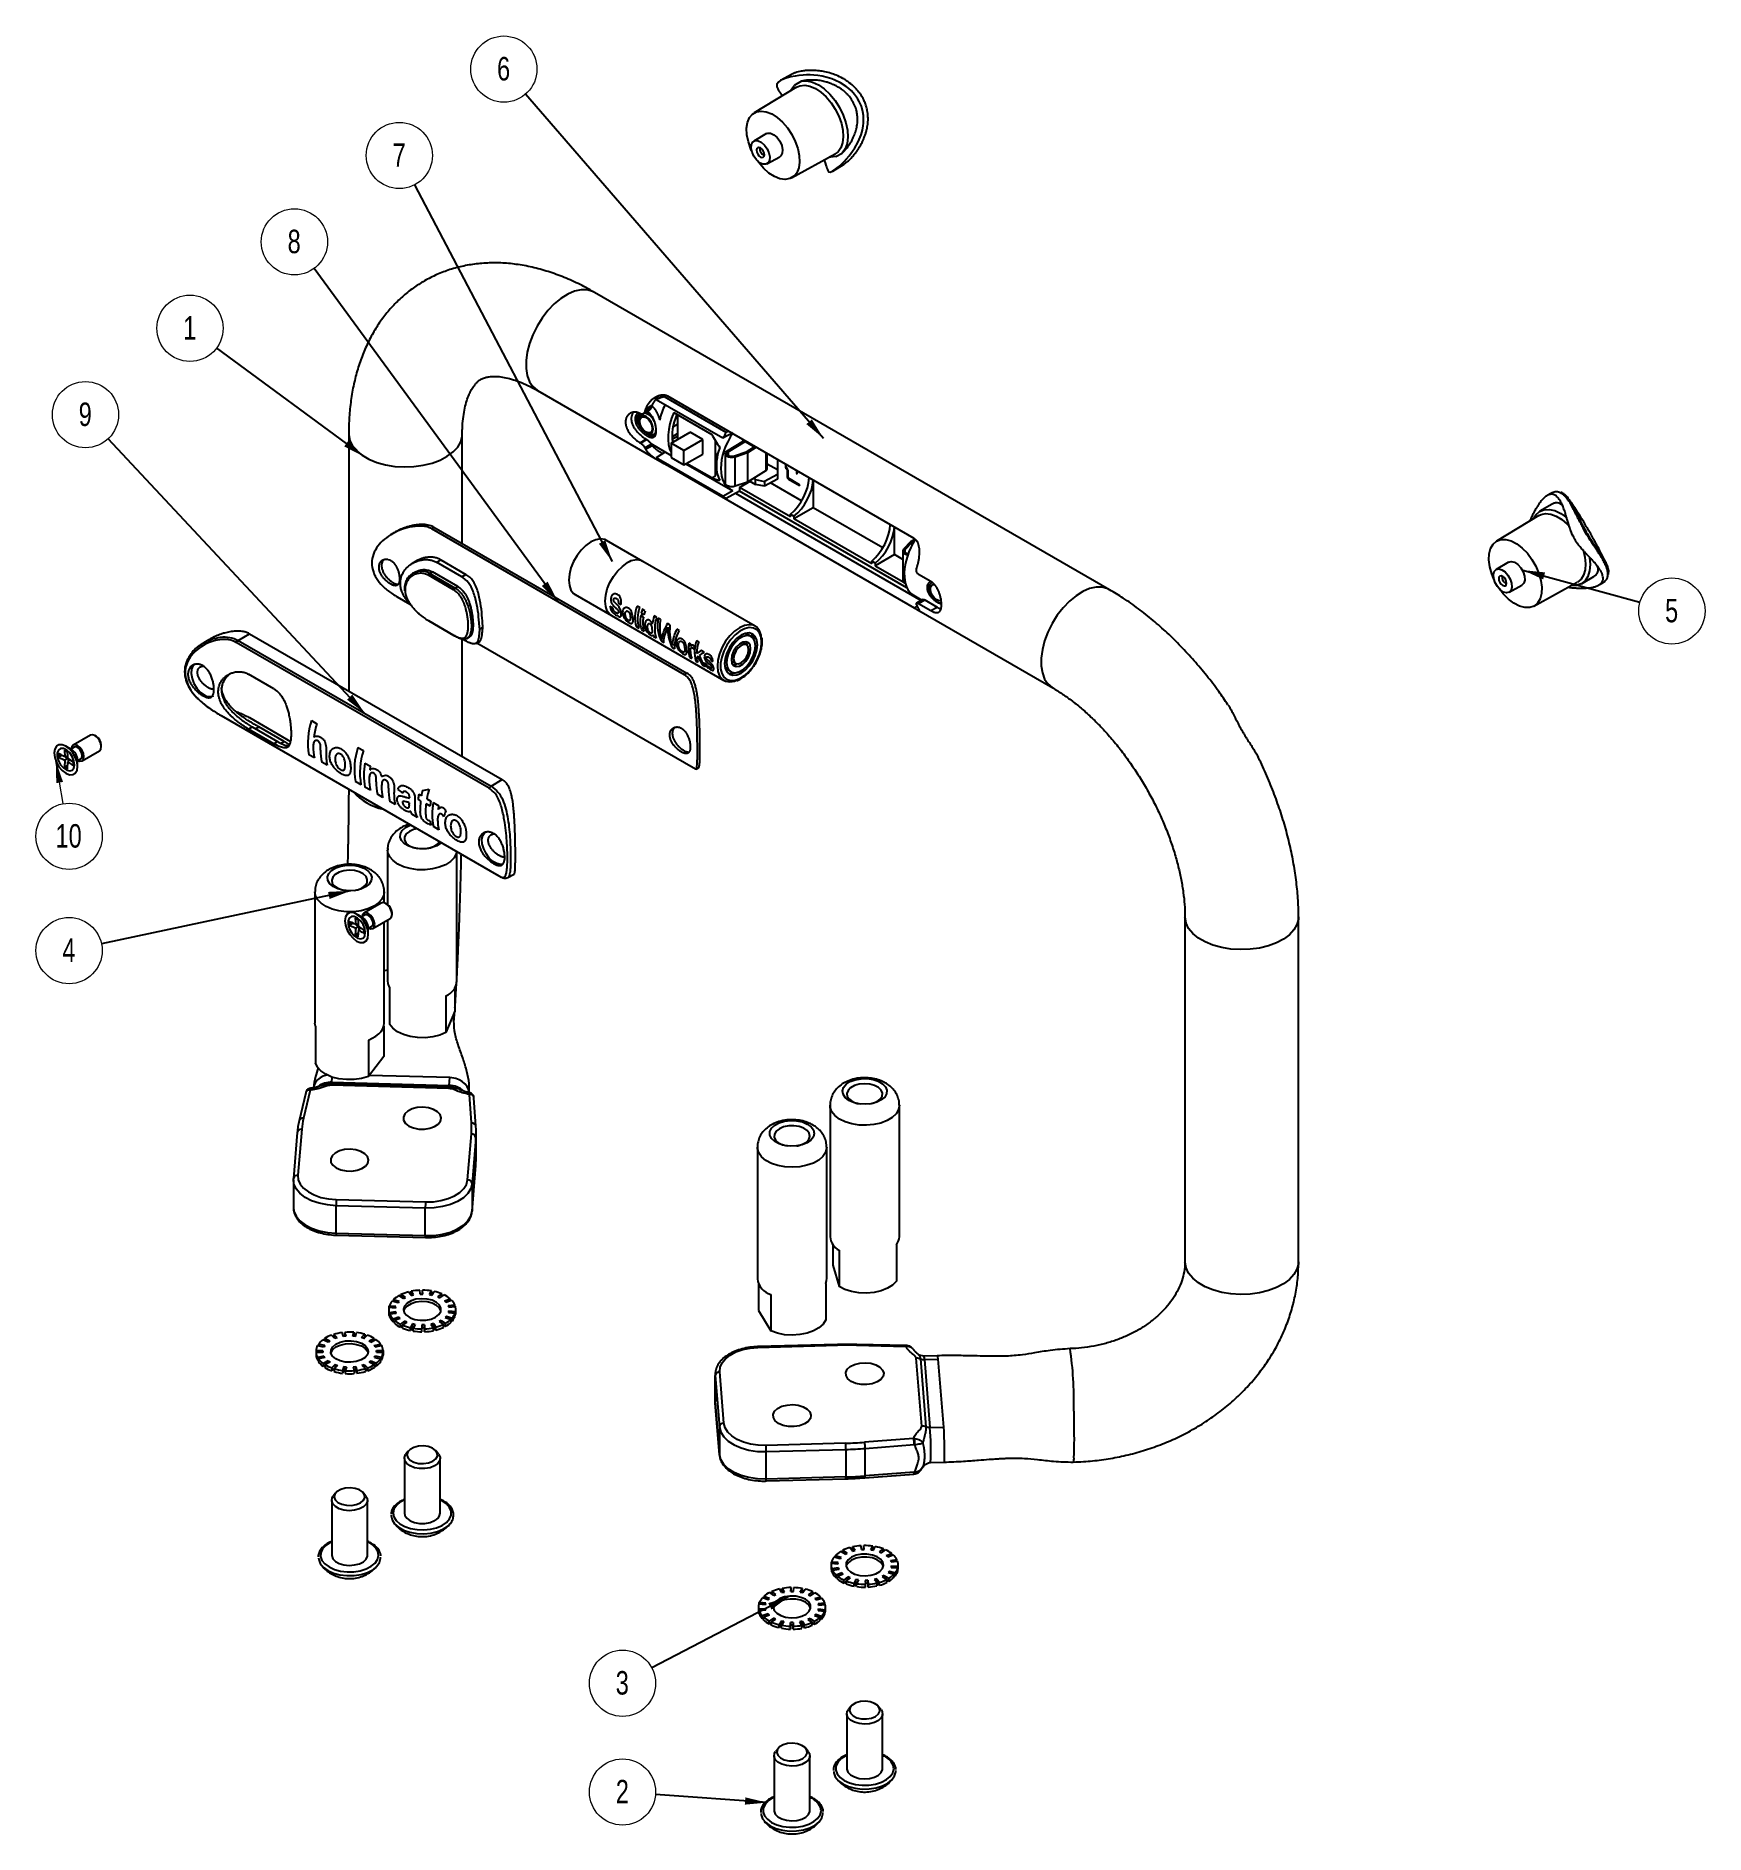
# Model space of a CAD drawing. Header units: millimetres. Extents: x 97 to 346, y 17 to 285.
import ezdxf

# ---------------------------------------------------------------- set-up
doc = ezdxf.new("R2010")
doc.units = ezdxf.units.MM
doc.styles.add('SLDTEXTSTYLE0', font='TXT', dxfattribs={"width": 0.75})
doc.dimstyles.new('SLDDIMSTYLE0', dxfattribs={"dimtxt": 0.18, "dimasz": 3.302, "dimexe": 0, "dimexo": 0.0625, "dimgap": 0, "dimtad": 0, "dimtih": 1, "dimtoh": 1, "dimdec": 0, "dimrnd": 1e-09, "dimzin": 0, "dimdsep": 46, "dimtxsty": 'Standard', "dimsah": 1, "dimcen": 0.09, "dimadec": 0, "dimazin": 0, "dimtfac": 3.302, "dimtdec": 0, "dimtofl": 0, "dimtmove": 0, "dimatfit": 3, "dimfxl": 1, "dimfrac": 2, "dimtolj": 1, "dimtzin": 0, "dimarcsym": 0})

# ---------------------------------------------------------------- blocks, each defined once
blk = doc.blocks.new('SW_NOTE_0')
at = {"color": 0, "linetype": 'Continuous', "lineweight": 18}
blk.add_circle((-3.98, 2.93), 4.94, dxfattribs=at)
at = {"color": 0, "linetype": 'Continuous', "lineweight": 18, "insert": (-4.01, 4.74), "char_height": 3.5, "attachment_point": 2, "style": 'SLDTEXTSTYLE0'}
blk.add_mtext('1', dxfattribs=at)
blk = doc.blocks.new('SW_NOTE_0_1')
at = {"color": 0, "linetype": 'Continuous', "lineweight": 18}
blk.add_circle((-2.3, 4.38), 4.94, dxfattribs=at)
at = {"color": 0, "linetype": 'Continuous', "lineweight": 18, "insert": (-2.33, 6.19), "char_height": 3.5, "attachment_point": 2, "style": 'SLDTEXTSTYLE0'}
blk.add_mtext('7', dxfattribs=at)
blk = doc.blocks.new('SW_NOTE_0_2')
at = {"color": 0, "linetype": 'Continuous', "lineweight": 18}
blk.add_circle((-3.38, 3.61), 4.94, dxfattribs=at)
at = {"color": 0, "linetype": 'Continuous', "lineweight": 18, "insert": (-3.41, 5.42), "char_height": 3.5, "attachment_point": 2, "style": 'SLDTEXTSTYLE0'}
blk.add_mtext('9', dxfattribs=at)
blk = doc.blocks.new('SW_NOTE_0_3')
at = {"color": 0, "linetype": 'Continuous', "lineweight": 18}
blk.add_circle((-2.92, 3.99), 4.94, dxfattribs=at)
at = {"color": 0, "linetype": 'Continuous', "lineweight": 18, "insert": (-2.96, 5.8), "char_height": 3.5, "attachment_point": 2, "style": 'SLDTEXTSTYLE0'}
blk.add_mtext('8', dxfattribs=at)
blk = doc.blocks.new('SW_NOTE_0_4')
at = {"color": 0, "linetype": 'Continuous', "lineweight": 18}
blk.add_circle((-3.23, 3.74), 4.94, dxfattribs=at)
at = {"color": 0, "linetype": 'Continuous', "lineweight": 18, "insert": (-3.27, 5.55), "char_height": 3.5, "attachment_point": 2, "style": 'SLDTEXTSTYLE0'}
blk.add_mtext('6', dxfattribs=at)
blk = doc.blocks.new('SW_NOTE_0_5')
at = {"color": 0, "linetype": 'Continuous', "lineweight": 18}
blk.add_circle((4.77, -1.31), 4.94, dxfattribs=at)
at = {"color": 0, "linetype": 'Continuous', "lineweight": 18, "insert": (4.73, 0.5), "char_height": 3.5, "attachment_point": 2, "style": 'SLDTEXTSTYLE0'}
blk.add_mtext('5', dxfattribs=at)
blk = doc.blocks.new('SW_NOTE_0_6')
at = {"color": 0, "linetype": 'Continuous', "lineweight": 18}
blk.add_circle((-4.93, 0.36), 4.94, dxfattribs=at)
at = {"color": 0, "linetype": 'Continuous', "lineweight": 18, "insert": (-4.96, 2.17), "char_height": 3.5, "attachment_point": 2, "style": 'SLDTEXTSTYLE0'}
blk.add_mtext('2', dxfattribs=at)
blk = doc.blocks.new('SW_NOTE_0_7')
at = {"color": 0, "linetype": 'Continuous', "lineweight": 18}
blk.add_circle((-4.38, -2.29), 4.94, dxfattribs=at)
at = {"color": 0, "linetype": 'Continuous', "lineweight": 18, "insert": (-4.42, -0.48), "char_height": 3.5, "attachment_point": 2, "style": 'SLDTEXTSTYLE0'}
blk.add_mtext('3', dxfattribs=at)
blk = doc.blocks.new('SW_NOTE_0_8')
at = {"color": 0, "linetype": 'Continuous', "lineweight": 18}
blk.add_circle((-4.84, -1.03), 4.94, dxfattribs=at)
at = {"color": 0, "linetype": 'Continuous', "lineweight": 18, "insert": (-4.87, 0.79), "char_height": 3.5, "attachment_point": 2, "style": 'SLDTEXTSTYLE0'}
blk.add_mtext('4', dxfattribs=at)
blk = doc.blocks.new('SW_NOTE_0_9')
at = {"color": 0, "linetype": 'Continuous', "lineweight": 18}
blk.add_circle((0.86, -4.87), 4.94, dxfattribs=at)
at = {"color": 0, "linetype": 'Continuous', "lineweight": 18, "insert": (0.79, -3.06), "char_height": 3.5, "attachment_point": 2, "style": 'SLDTEXTSTYLE0'}
blk.add_mtext('10', dxfattribs=at)

msp = doc.modelspace()

# ---------------------------------------------------------------- linework, layer by layer
at = {"color": 7, "linetype": 'Continuous', "lineweight": 25}
for p, q in [((209.95, 279.55), (208.25, 278.62)), ((210.63, 277.62), (204.3, 273.78)), ((211.38, 278.5), (210.26, 277.85)), ((206.12, 270.69), (204.25, 269.56)), ((206.21, 266.17), (208.12, 267.22)), ((209.89, 264.1), (216.38, 267.67)), ((216.05, 265.11), (217.73, 266.12)), ((216.5, 267.25), (217.44, 267.79)), ((257.32, 202.65), (180.48, 247.01)), ((172.01, 232.35), (190.22, 221.83)), ((199.65, 225.25), (189.71, 230.98)), ((200.12, 226.1), (190.92, 231.41)), ((228.18, 210.28), (191.41, 231.51)), ((187.1, 228.14), (187.1, 227.86)), ((187.34, 228.89), (187.3, 228.92)), ((187.72, 228.88), (188.65, 229.42)), ((187.99, 229.27), (188.95, 229.82)), ((188.01, 229.05), (188.41, 228.89)), ((188.1, 229.6), (189.08, 230.16)), ((192.34, 229.07), (197.98, 225.82)), ((192.88, 228.76), (192.88, 225.07)), ((143.83, 225.85), (143.83, 187.54)), ((160.76, 209.55), (160.76, 225.85)), ((188.17, 226.01), (188.41, 225.87)), ((189.33, 225.78), (189.57, 225.92)), ((191.94, 224.52), (194.77, 226.16)), ((192.06, 225.45), (192.88, 225.95)), ((192.26, 226.98), (192.88, 227.35)), ((196.66, 225.07), (194.77, 226.16)), ((201.1, 226.03), (199.65, 225.25)), ((200.46, 226.29), (200.12, 226.1)), ((187.3, 224.56), (188.21, 225.09)), ((187.3, 224.56), (187.34, 224.53)), ((187.34, 224.53), (188.26, 225.06)), ((187.99, 223.82), (188.95, 224.37)), ((188.1, 223.61), (189.08, 224.17)), ((188.21, 225.09), (188.26, 225.06)), ((188.89, 224.45), (191.94, 222.69)), ((191.08, 223.22), (189.71, 222.33)), ((193.83, 223.43), (191.94, 224.52)), ((191.94, 224.52), (191.94, 222.35)), ((193.83, 223.43), (196.66, 225.07)), ((193.83, 221.26), (193.83, 223.43)), ((193.83, 221.26), (196.66, 222.89)), ((196.66, 222.89), (196.66, 225.07)), ((198.54, 219.63), (198.54, 224.86)), ((198.76, 222.93), (198.97, 223.23)), ((198.87, 222.84), (198.76, 222.93)), ((198.76, 222.93), (198.76, 222.24)), ((199.97, 222.94), (199.97, 218.58)), ((200.25, 223.34), (202.78, 224.85)), ((200.44, 223.23), (202.96, 224.74)), ((203.13, 223.19), (201.35, 222.57)), ((203.3, 223.07), (201.48, 222.44)), ((202.6, 224.95), (202.6, 225.05)), ((202.6, 224.95), (202.6, 224.74)), ((202.6, 224.95), (204.48, 223.86)), ((204.35, 223.94), (203.13, 223.19)), ((204.57, 223.85), (203.3, 223.07)), ((203.3, 223.07), (203.3, 218.71)), ((204.48, 223.86), (204.48, 223.96)), ((204.73, 223.82), (204.48, 223.86)), ((206.26, 220.67), (206.26, 222.94)), ((199.65, 216.59), (189.71, 222.33)), ((190.66, 221.73), (200.03, 216.32)), ((191.41, 221.17), (228.18, 199.94)), ((191.94, 222.35), (193.83, 221.26)), ((194.13, 221.43), (200.78, 217.59)), ((197.98, 219.32), (194.22, 221.48)), ((201.48, 218.09), (201.48, 222.44)), ((206.08, 220.41), (203.3, 218.71)), ((206.26, 221.43), (207.77, 220.56)), ((207.77, 222.06), (207.77, 219.86)), ((208.96, 221.38), (208.96, 220.93)), ((209.05, 220.98), (208.96, 220.93)), ((208.97, 220.88), (209.04, 220.76)), ((209.05, 220.92), (209.05, 221.32)), ((209.05, 221.32), (209.05, 220.98)), ((209.08, 220.85), (209.07, 220.87)), ((209.17, 220.78), (209.07, 220.73)), ((209.07, 220.73), (209.15, 220.68)), ((209.15, 220.8), (209.11, 220.82)), ((209.17, 220.78), (209.17, 220.78)), ((209.24, 220.52), (209.24, 219.49)), ((209.34, 220.5), (209.34, 219.54)), ((209.34, 219.43), (209.34, 220.47)), ((210.61, 220.43), (210.61, 220)), ((210.7, 220.06), (210.61, 220)), ((210.61, 220), (210.66, 219.92)), ((210.66, 219.92), (210.7, 219.95)), ((210.7, 219.95), (210.7, 220.37)), ((210.7, 220.37), (210.7, 220.06)), ((210.7, 220.06), (210.7, 220.04)), ((197.98, 219.32), (198.54, 219.63)), ((198.83, 219.79), (198.77, 219.76)), ((199.65, 216.59), (201.1, 217.43)), ((202.12, 217.35), (200.12, 216.27)), ((203.3, 218.71), (201.48, 218.09)), ((202.12, 217.91), (203.69, 218.82)), ((202.12, 217.91), (202.12, 217.35)), ((209.72, 213.52), (202.12, 217.91)), ((227.1, 202.92), (202.12, 217.35)), ((203.58, 218.89), (204.48, 218.36)), ((204.48, 219.08), (204.18, 219.26)), ((204.48, 219.08), (205.85, 218.81)), ((204.48, 218.36), (204.48, 219.08)), ((205.85, 218.09), (204.48, 218.36)), ((207.78, 219.85), (205.85, 218.81)), ((207.78, 219.13), (205.85, 218.09)), ((205.85, 218.81), (205.85, 218.09)), ((211.37, 215.89), (206.73, 218.57)), ((207.77, 219.86), (207.78, 219.85)), ((207.78, 219.85), (207.78, 219.13)), ((209.34, 219.54), (209.24, 219.49)), ((209.34, 219.54), (209.34, 219.51)), ((211.08, 218.32), (209.43, 219.27)), ((209.52, 219.21), (209.43, 219.16)), ((209.43, 219.16), (211.08, 218.21)), ((209.5, 219.23), (209.52, 219.21)), ((209.52, 219.21), (211.09, 218.31)), ((210.66, 219.92), (210.66, 219.92)), ((211.13, 218.24), (211.08, 218.32)), ((211.08, 218.21), (211.13, 218.23)), ((211.13, 218.23), (211.13, 218.24)), ((213.11, 218.98), (213.11, 214.89)), ((201.53, 217.03), (229.23, 201.04)), ((213.11, 214.89), (210.23, 213.23)), ((223.49, 208.9), (213.11, 214.89)), ((323.33, 215.42), (321.47, 214.35)), ((323.25, 217.06), (322.61, 216.72)), ((156.16, 211.76), (156.54, 211.99)), ((156.54, 211.99), (194.26, 190.22)), ((209.72, 213.52), (209.72, 213.91)), ((209.72, 213.91), (210.23, 213.61)), ((210.23, 213.61), (210.23, 213.23)), ((221.83, 206.53), (210.23, 213.23)), ((225.22, 207.89), (225.22, 211.99)), ((321.34, 213.71), (315.01, 209.87)), ((150.49, 211.09), (150.11, 210.86)), ((156.16, 211.76), (193.87, 189.99)), ((187.71, 206.88), (182.29, 210.01)), ((227.61, 209.78), (226.59, 208.71)), ((227.83, 209.68), (226.82, 208.63)), ((228.31, 210.18), (227.61, 209.78)), ((228.15, 209.87), (227.83, 209.68)), ((227.83, 209.68), (227.83, 209.28)), ((153.81, 206.88), (153.28, 206.55)), ((156.92, 206.74), (157.55, 207.12)), ((160.69, 204.57), (156.92, 206.74)), ((157.55, 207.12), (161.32, 204.94)), ((204.44, 197.21), (187.71, 206.88)), ((221.83, 206.53), (221.83, 206.91)), ((222.34, 206.62), (221.83, 206.91)), ((225.22, 207.89), (222.34, 206.23)), ((222.34, 206.62), (222.34, 206.23)), ((226.47, 207.18), (225.22, 207.89)), ((226.47, 208.43), (226.47, 204.07)), ((316.82, 206.78), (314.96, 205.65)), ((153.7, 205.27), (153.39, 205.08)), ((159.48, 202.62), (155.71, 204.8)), ((155.92, 205.08), (156.31, 205.31)), ((155.92, 205.08), (159.69, 202.9)), ((160.08, 203.14), (156.31, 205.31)), ((160.69, 204.57), (161.32, 204.94)), ((222.34, 206.23), (226.63, 203.76)), ((230.67, 203.88), (228.83, 204.94)), ((327.71, 203.55), (329.56, 204.62)), ((151.07, 201.59), (152.94, 200.51)), ((159.69, 202.9), (160.08, 203.14)), ((177.62, 201.92), (183.04, 198.79)), ((228.08, 201.82), (229.33, 201.1)), ((229.47, 201.18), (228.54, 200.65)), ((230.36, 203.1), (230.36, 202.89)), ((316.91, 202.27), (318.82, 203.31)), ((320.59, 200.19), (327.08, 203.76)), ((330.32, 203.36), (330.94, 203.73)), ((183.04, 198.79), (199.78, 189.13)), ((187.23, 199.98), (186.83, 200.21)), ((187.78, 198.58), (187.38, 198.81)), ((187.45, 199.16), (187.85, 198.93)), ((188.02, 199.52), (187.62, 199.75)), ((189.78, 198.51), (189.39, 198.74)), ((228.83, 200.59), (229.74, 201.12)), ((228.83, 200.59), (230.67, 199.53)), ((228.85, 199.54), (248.85, 187.99)), ((229.74, 201.12), (231.58, 200.05)), ((230.67, 199.53), (231.58, 200.05)), ((231.54, 200.85), (231.72, 200.74)), ((127.36, 195.1), (129.02, 196.09)), ((129.02, 196.09), (166.73, 174.32)), ((155.71, 198.06), (159.48, 195.88)), ((155.76, 198), (159.53, 195.83)), ((163.37, 196.8), (163.85, 197.07)), ((186.71, 197.15), (187.11, 196.92)), ((187.51, 196.69), (187.91, 196.46)), ((190.32, 198.2), (189.98, 198.4)), ((191.75, 197.38), (191.36, 197.6)), ((193.14, 196.58), (192.79, 196.78)), ((203.86, 195.66), (203.39, 195.94)), ((122.97, 195.19), (122.06, 194.64)), ((164.78, 173.03), (127.06, 194.8)), ((127.36, 195.1), (165.07, 173.33)), ((160.76, 177.76), (160.76, 195.3)), ((161.44, 195.39), (161.84, 195.61)), ((162.77, 194.63), (163.36, 194.95)), ((162.96, 194.73), (195.54, 175.92)), ((189.27, 195.68), (189.67, 195.45)), ((190.44, 195.01), (190.82, 194.78)), ((192.09, 194.05), (192.44, 193.85)), ((194.84, 194.51), (194.57, 194.66)), ((196.04, 194.9), (195.74, 195.08)), ((196.85, 193.34), (196.42, 193.59)), ((202.67, 194.69), (202.47, 194.76)), ((203.15, 194.42), (202.67, 194.69)), ((194.7, 192.55), (195, 192.37)), ((195.62, 192.01), (195.92, 191.84)), ((196.66, 191.42), (197.02, 191.21)), ((200.36, 190.68), (200.83, 190.41)), ((200.91, 192.06), (201.07, 191.92)), ((201.07, 191.92), (201.55, 191.65)), ((132.67, 187.87), (128.89, 190.04)), ((193.87, 189.99), (194.26, 190.22)), ((124.8, 183.87), (166.23, 159.95)), ((129.02, 183.57), (135.14, 180.03)), ((138.26, 183.14), (139.07, 182.66)), ((105.31, 180.95), (102.72, 179.45)), ((106.21, 180.75), (105.98, 180.88)), ((128.89, 181.86), (129.44, 182.18)), ((132.67, 179.68), (128.89, 181.86)), ((129.44, 182.18), (133.22, 180.01)), ((134.18, 180.01), (130.41, 182.19)), ((132.67, 179.68), (133.22, 180.01)), ((100.55, 178.21), (100.55, 177.67)), ((101.05, 177.96), (100.55, 177.67)), ((100.55, 177.67), (101.5, 177.21)), ((101.42, 178.71), (101.5, 177.72)), ((101.89, 178.44), (101.42, 178.71)), ((101.93, 177.82), (101.5, 177.72)), ((101.95, 177.47), (101.5, 177.21)), ((101.52, 177.73), (101.95, 177.48)), ((102.44, 178.84), (101.64, 179.3)), ((102.76, 176.93), (101.95, 177.47)), ((102.26, 177.3), (101.95, 176.96)), ((101.96, 177.47), (101.96, 176.97)), ((102.88, 179.16), (102.38, 178.88)), ((103.38, 177.14), (103.88, 177.43)), ((103.38, 176.28), (103.38, 177.21)), ((104.05, 177.14), (106.64, 178.64)), ((106.92, 179.25), (106.92, 179.52)), ((138.71, 177.56), (137.9, 178.03)), ((145.2, 179.13), (146.02, 178.65)), ((101.92, 176.44), (101.42, 176.16)), ((101.42, 176.16), (101.89, 175.89)), ((101.89, 175.89), (101.95, 176.96)), ((102.76, 176.39), (102.76, 176.93)), ((140.62, 176.46), (139.8, 176.93)), ((146.24, 176.78), (147.06, 176.31)), ((195.64, 175.9), (196.03, 176.11)), ((145.66, 173.55), (144.84, 174.02)), ((147.06, 172.74), (146.25, 173.21)), ((148.91, 171.67), (148.1, 172.14)), ((154.27, 172.15), (154.66, 171.93)), ((165.07, 173.33), (166.73, 174.32)), ((150.76, 170.6), (149.95, 171.07)), ((154.07, 168.69), (153.26, 169.16)), ((154.55, 171.17), (154.17, 171.39)), ((155.96, 170.36), (155.36, 170.7)), ((155.47, 171.46), (156.07, 171.11)), ((156.44, 170.9), (157.26, 170.42)), ((157.26, 166.85), (156.45, 167.32)), ((149.63, 163.84), (149.63, 155.68)), ((159.96, 144.24), (159.96, 163.57)), ((166.23, 159.96), (166.28, 159.93)), ((167.55, 159.71), (168.51, 160.23)), ((138.79, 157.58), (138.79, 137.98)), ((142.86, 157.86), (143.25, 157.78)), ((148.68, 155.91), (146.09, 154.42)), ((149.12, 155.95), (149.12, 157.58)), ((149.58, 155.71), (149.35, 155.85)), ((143.92, 153.17), (143.92, 152.63)), ((144.42, 152.92), (143.92, 152.63)), ((144.79, 153.67), (144.87, 152.69)), ((145.26, 153.4), (144.79, 153.67)), ((145.81, 153.81), (145.01, 154.27)), ((146.25, 154.13), (145.75, 153.84)), ((147.42, 152.11), (150.01, 153.6)), ((149.12, 137.98), (149.12, 153.09)), ((149.63, 153.38), (149.63, 144.24)), ((150.29, 154.21), (150.29, 154.49)), ((268.56, 153.84), (268.56, 102.41)), ((285.5, 102.41), (285.5, 153.84)), ((143.92, 152.63), (144.87, 152.18)), ((145.29, 151.41), (144.79, 151.12)), ((144.79, 151.12), (145.26, 150.85)), ((145.3, 152.78), (144.87, 152.69)), ((145.32, 152.43), (144.87, 152.18)), ((144.89, 152.69), (145.31, 152.45)), ((145.26, 150.85), (145.32, 151.92)), ((146.13, 151.89), (145.32, 152.43)), ((145.63, 152.26), (145.32, 151.92)), ((145.33, 152.44), (145.33, 151.94)), ((146.13, 151.36), (146.13, 151.89)), ((146.75, 152.11), (147.25, 152.39)), ((146.75, 151.25), (146.75, 152.17)), ((149.91, 143.27), (149.91, 137.82)), ((159.68, 143.27), (159.68, 139.77)), ((158.32, 142.06), (158.32, 136.61)), ((159.68, 139.77), (158.32, 136.61)), ((138.85, 137.52), (138.85, 132.08)), ((149.06, 137.52), (149.06, 133)), ((146.76, 135.47), (146.76, 130.03)), ((149.06, 133), (146.76, 130.03)), ((138.65, 128.75), (138.54, 128.29)), ((138.86, 129.15), (138.65, 128.75)), ((139.19, 129.55), (138.86, 129.15)), ((139.56, 129.85), (139.19, 129.55)), ((140.01, 130.09), (139.56, 129.85)), ((140.52, 130.25), (140.01, 130.09)), ((141.29, 128.96), (158.8, 128.48)), ((141.32, 129.19), (158.83, 128.71)), ((158.83, 128.71), (158.92, 129.87)), ((159.81, 129.73), (158.92, 129.87)), ((160.32, 129.53), (159.81, 129.73)), ((160.77, 129.27), (160.32, 129.53)), ((161.15, 128.95), (160.77, 129.27)), ((161.48, 128.53), (161.15, 128.95)), ((137.41, 127.62), (136.42, 123.41)), ((138.06, 128.01), (137.07, 123.8)), ((138.12, 128.27), (138.12, 128.27)), ((158.77, 128.25), (141.26, 128.73)), ((161.68, 128.12), (161.48, 128.53)), ((161.79, 127.65), (161.68, 128.12)), ((161.84, 127.36), (161.85, 127.45)), ((162.13, 123.11), (161.84, 127.36)), ((162.79, 122.62), (162.5, 126.87)), ((215.62, 125.74), (215.62, 106.14)), ((225.96, 106.14), (225.96, 125.74)), ((136.15, 121.67), (135.59, 114.82)), ((136.81, 122.16), (136.25, 115.31)), ((161.56, 114.62), (162.12, 121.47)), ((162.79, 120.91), (162.22, 114.06)), ((162.8, 122.59), (162.79, 122.62)), ((162.79, 116.81), (162.79, 120.91)), ((162.82, 117.72), (162.82, 121.82)), ((204.78, 119.48), (204.78, 99.88)), ((215.12, 99.88), (215.12, 119.48)), ((162.22, 109.96), (162.79, 116.81)), ((162.22, 109.92), (162.78, 116.77)), ((162.78, 116.77), (162.79, 116.81)), ((135.58, 114.61), (135.59, 114.79)), ((135.58, 114.6), (135.58, 110.5)), ((135.59, 114.79), (135.59, 114.82)), ((162.22, 114.06), (162.22, 109.96)), ((155.25, 110.39), (141.93, 110.76)), ((141.93, 110.76), (141.93, 106.66)), ((141.96, 111.69), (155.28, 111.32)), ((155.25, 106.3), (155.25, 110.39)), ((162.22, 109.92), (162.22, 109.96)), ((141.93, 106.66), (155.25, 106.3)), ((141.94, 106.38), (155.26, 106.01)), ((216.06, 104.94), (216.06, 101.9)), ((225.52, 104.94), (225.52, 99.5)), ((216.97, 104.13), (216.97, 98.69)), ((216.06, 101.9), (216.97, 98.69)), ((151.37, 96.47), (150.49, 96.74)), ((150.49, 96.48), (150.49, 96.74)), ((151.99, 96.92), (151.32, 97.35)), ((152.29, 97.07), (151.62, 97.5)), ((151.62, 97.16), (151.62, 97.5)), ((151.99, 96.92), (152.29, 97.07)), ((153.13, 97.37), (152.76, 97.91)), ((153.5, 97.46), (153.13, 98)), ((153.13, 97.56), (153.13, 98)), ((153.24, 97.4), (153.13, 97.56)), ((153.13, 97.37), (153.5, 97.46)), ((154.47, 97.58), (154.44, 98.15)), ((154.47, 97.58), (154.87, 97.58)), ((154.87, 97.58), (154.84, 98.16)), ((154.84, 97.73), (154.84, 98.16)), ((154.85, 97.58), (154.84, 97.73)), ((155.86, 97.5), (156.17, 98.05)), ((155.86, 97.5), (156.24, 97.43)), ((156.08, 97.46), (156.17, 97.61)), ((156.17, 97.61), (156.17, 98.05)), ((156.24, 97.43), (156.55, 97.98)), ((157.11, 97.16), (157.73, 97.61)), ((157.11, 97.16), (157.43, 97.01)), ((157.43, 97.01), (158.05, 97.47)), ((157.73, 97.24), (157.73, 97.61)), ((158.09, 96.59), (158.94, 96.89)), ((158.09, 96.59), (158.3, 96.39)), ((158.3, 96.39), (159.15, 96.69)), ((158.94, 96.62), (158.94, 96.89)), ((204.93, 99.18), (204.93, 95.14)), ((206.79, 97.52), (206.79, 92.08)), ((214.97, 99.18), (214.97, 93.73)), ((149.79, 95.27), (149.79, 94.84)), ((150.81, 95.49), (149.82, 95.58)), ((150.84, 94.92), (149.86, 94.8)), ((149.86, 94.37), (149.86, 94.8)), ((149.94, 94.38), (149.86, 94.37)), ((150.87, 95.72), (149.88, 95.8)), ((149.88, 95.57), (149.88, 95.8)), ((150.92, 94.69), (149.94, 94.58)), ((149.94, 94.14), (149.94, 94.58)), ((151.18, 96.27), (150.3, 96.54)), ((151.29, 94.16), (150.44, 93.86)), ((151.5, 93.96), (150.65, 93.66)), ((150.81, 95.49), (150.87, 95.72)), ((150.92, 94.69), (150.84, 94.92)), ((150.84, 94.68), (150.84, 94.92)), ((151.18, 96.27), (151.37, 96.47)), ((151.5, 93.96), (151.29, 94.16)), ((151.29, 93.89), (151.29, 94.16)), ((158.41, 94.28), (158.22, 94.08)), ((158.22, 94.08), (159.1, 93.81)), ((158.41, 94.28), (159.29, 94.01)), ((158.41, 94.02), (158.41, 94.28)), ((158.67, 95.86), (159.65, 95.97)), ((158.67, 95.86), (158.75, 95.63)), ((158.78, 95.06), (158.72, 94.83)), ((158.72, 94.83), (159.71, 94.75)), ((158.75, 95.63), (159.73, 95.75)), ((158.78, 95.06), (159.77, 94.97)), ((158.78, 94.82), (158.78, 95.06)), ((159.29, 93.57), (159.29, 94.01)), ((159.65, 95.74), (159.65, 95.97)), ((159.71, 94.31), (159.71, 94.75)), ((159.71, 94.54), (159.77, 94.54)), ((159.77, 94.54), (159.77, 94.97)), ((159.79, 94.84), (159.79, 95.27)), ((204.93, 95.14), (206.79, 92.08)), ((141.76, 90.95), (141.25, 91.44)), ((142.1, 91.06), (141.6, 91.56)), ((141.6, 91.56), (141.6, 91.13)), ((143.03, 91.26), (142.85, 91.83)), ((143.43, 91.3), (143.03, 91.26)), ((143.43, 91.3), (143.25, 91.87)), ((143.25, 91.87), (143.25, 91.44)), ((143.29, 91.29), (143.25, 91.44)), ((144.42, 91.31), (144.59, 91.88)), ((144.82, 91.27), (144.42, 91.31)), ((144.54, 91.3), (144.59, 91.44)), ((144.59, 91.88), (144.59, 91.44)), ((144.82, 91.27), (144.98, 91.84)), ((145.75, 91.08), (146.25, 91.58)), ((146.1, 90.96), (146.59, 91.47)), ((146.25, 91.58), (146.25, 91.15)), ((150.44, 93.42), (150.44, 93.86)), ((150.65, 93.5), (150.44, 93.42)), ((150.65, 93.22), (150.65, 93.66)), ((152.16, 93.54), (151.54, 93.08)), ((151.54, 92.65), (151.54, 93.08)), ((151.86, 92.88), (151.54, 92.65)), ((152.48, 93.39), (151.86, 92.94)), ((151.86, 92.5), (151.86, 92.94)), ((152.48, 93.39), (152.16, 93.54)), ((152.16, 93.16), (152.16, 93.54)), ((153.35, 93.12), (153.04, 92.57)), ((153.35, 92.69), (153.04, 92.14)), ((153.04, 92.14), (153.04, 92.57)), ((153.73, 93.05), (153.35, 93.12)), ((153.35, 92.69), (153.35, 93.12)), ((153.51, 92.66), (153.35, 92.69)), ((153.73, 93.05), (153.42, 92.5)), ((153.42, 92.06), (153.42, 92.5)), ((155.11, 92.97), (154.71, 92.97)), ((154.71, 92.97), (154.74, 92.39)), ((155.11, 92.54), (154.74, 92.53)), ((154.74, 91.95), (154.74, 92.39)), ((155.11, 92.97), (155.14, 92.4)), ((155.11, 92.54), (155.11, 92.97)), ((155.11, 92.54), (155.14, 91.96)), ((155.14, 91.96), (155.14, 92.4)), ((156.46, 93.18), (156.09, 93.09)), ((156.09, 93.09), (156.46, 92.55)), ((156.46, 92.74), (156.35, 92.71)), ((156.46, 93.18), (156.83, 92.64)), ((156.46, 92.74), (156.46, 93.18)), ((156.46, 92.74), (156.83, 92.2)), ((156.46, 92.12), (156.46, 92.55)), ((156.83, 92.2), (156.83, 92.64)), ((157.6, 93.63), (157.3, 93.48)), ((157.3, 93.48), (157.97, 93.05)), ((157.6, 93.63), (158.27, 93.2)), ((157.6, 93.28), (157.6, 93.63)), ((157.97, 92.61), (157.97, 93.05)), ((157.97, 92.96), (158.27, 92.76)), ((158.27, 92.76), (158.27, 93.2)), ((159.1, 93.37), (159.1, 93.81)), ((159.1, 93.63), (159.29, 93.57)), ((139.96, 89.11), (138.96, 89.11)), ((138.96, 89.11), (138.96, 88.68)), ((139.96, 88.88), (138.96, 88.88)), ((138.96, 88.88), (138.96, 88.44)), ((138.96, 88.68), (138.96, 88.68)), ((140.12, 89.68), (139.18, 89.87)), ((140.26, 89.9), (139.31, 90.09)), ((139.31, 90.09), (139.31, 89.85)), ((139.96, 89.11), (139.96, 88.88)), ((139.96, 89.11), (139.96, 88.88)), ((140.75, 90.4), (139.97, 90.76)), ((140.26, 89.9), (140.12, 89.68)), ((141, 90.57), (140.23, 90.94)), ((140.23, 90.94), (140.23, 90.64)), ((141, 90.57), (140.75, 90.4)), ((141.77, 90.95), (141.6, 91.13)), ((142.1, 91.06), (141.76, 90.95)), ((146.1, 90.96), (145.75, 91.08)), ((146.08, 90.97), (146.25, 91.15)), ((146.86, 90.6), (147.63, 90.97)), ((147.12, 90.42), (146.86, 90.6)), ((147.12, 90.42), (147.89, 90.8)), ((147.63, 90.97), (147.63, 90.67)), ((147.63, 89.93), (148.56, 90.13)), ((147.77, 89.71), (147.63, 89.93)), ((147.77, 89.71), (148.7, 89.91)), ((147.95, 89.15), (148.95, 89.15)), ((147.95, 88.92), (147.95, 89.15)), ((147.95, 88.92), (148.95, 88.92)), ((148.56, 90.13), (148.56, 89.88)), ((148.95, 89.15), (148.95, 88.92)), ((148.95, 88.92), (148.95, 88.49)), ((216.72, 90.06), (204.85, 89.74)), ((204.87, 89.61), (216.74, 89.94)), ((219.59, 89.94), (226.95, 89.77)), ((226.96, 89.9), (219.6, 90.07)), ((140.14, 88.32), (139.2, 88.12)), ((139.2, 88.12), (139.2, 87.68)), ((139.34, 87.71), (139.2, 87.68)), ((140.28, 88.1), (139.34, 87.9)), ((139.34, 87.9), (139.34, 87.47)), ((140.78, 87.61), (140.02, 87.23)), ((140.02, 87.23), (140.02, 86.8)), ((140.28, 86.93), (140.02, 86.8)), ((140.14, 88.32), (140.28, 88.1)), ((140.14, 88.32), (140.14, 88.07)), ((141.04, 87.43), (140.28, 87.06)), ((140.28, 87.06), (140.28, 86.62)), ((140.78, 87.61), (141.04, 87.43)), ((140.78, 87.61), (140.78, 87.31)), ((141.81, 87.07), (141.31, 86.56)), ((141.81, 86.63), (141.31, 86.13)), ((141.31, 86.56), (141.31, 86.13)), ((142.15, 86.95), (141.66, 86.45)), ((141.66, 86.45), (141.66, 86.02)), ((141.81, 87.07), (142.15, 86.95)), ((141.81, 87.07), (141.81, 86.63)), ((141.81, 86.63), (141.83, 86.62)), ((143.09, 86.76), (142.92, 86.19)), ((143.09, 86.33), (142.92, 85.76)), ((142.92, 86.19), (142.92, 85.76)), ((143.09, 86.76), (143.48, 86.72)), ((143.09, 86.76), (143.09, 86.33)), ((143.09, 86.33), (143.36, 86.3)), ((143.48, 86.72), (143.32, 86.15)), ((143.32, 86.15), (143.32, 85.72)), ((144.48, 86.73), (144.87, 86.77)), ((144.48, 86.73), (144.66, 86.16)), ((144.61, 86.31), (144.87, 86.33)), ((144.66, 86.16), (144.66, 85.72)), ((144.87, 86.77), (145.05, 86.2)), ((144.87, 86.77), (144.87, 86.33)), ((144.87, 86.33), (145.05, 85.76)), ((145.05, 86.2), (145.05, 85.76)), ((145.8, 86.97), (146.15, 87.09)), ((145.8, 86.97), (146.31, 86.47)), ((146.13, 86.64), (146.15, 86.65)), ((146.15, 87.09), (146.65, 86.59)), ((146.15, 87.09), (146.15, 86.65)), ((146.15, 86.65), (146.65, 86.15)), ((146.31, 86.47), (146.31, 86.03)), ((146.65, 86.59), (146.65, 86.15)), ((146.9, 87.46), (147.16, 87.63)), ((146.9, 87.46), (147.67, 87.09)), ((147.16, 87.63), (147.93, 87.27)), ((147.16, 87.63), (147.16, 87.34)), ((147.65, 88.13), (147.78, 88.35)), ((147.65, 88.13), (148.59, 87.94)), ((147.67, 87.09), (147.67, 86.65)), ((147.67, 86.95), (147.93, 86.83)), ((147.78, 88.35), (148.73, 88.16)), ((147.78, 88.35), (147.78, 88.11)), ((147.93, 87.27), (147.93, 86.83)), ((148.59, 87.94), (148.59, 87.5)), ((148.59, 87.75), (148.73, 87.72)), ((148.73, 88.16), (148.73, 87.72)), ((199.8, 78.3), (199.16, 85.99)), ((229.32, 77.9), (228.49, 88.01)), ((229.09, 87.9), (229.92, 77.79)), ((231.62, 88.38), (229.62, 88.33)), ((229.7, 87.8), (231.69, 87.86)), ((229.7, 87.8), (230.53, 77.69)), ((231.63, 88.37), (231.65, 88.25)), ((231.65, 88.25), (231.69, 87.86)), ((231.69, 87.86), (232.52, 77.75)), ((198.49, 85.61), (198.49, 81.51)), ((198.49, 85.6), (198.5, 85.43)), ((198.5, 85.43), (199.13, 77.74)), ((198.5, 81.33), (198.5, 85.43)), ((198.5, 81.33), (198.49, 81.51)), ((199.13, 73.64), (198.5, 81.33)), ((198.5, 81.29), (198.5, 81.33)), ((198.5, 81.29), (199.13, 73.6)), ((199.13, 77.74), (199.13, 73.64)), ((217.94, 75.33), (206.07, 75.01)), ((228.08, 76.05), (220.78, 75.48)), ((220.86, 74.55), (228.17, 75.12)), ((228.08, 76.05), (228.25, 76.04)), ((228.25, 75.13), (228.17, 75.12)), ((230.53, 77.69), (232.52, 77.75)), ((232.52, 77.75), (232.57, 77.12)), ((232.57, 77.12), (232.59, 76.64)), ((232.59, 76.64), (232.61, 76.13)), ((232.61, 76.13), (232.63, 75.61)), ((232.63, 75.61), (232.65, 75.01)), ((152.13, 73.07), (152.13, 64.9)), ((152.71, 74.15), (152.36, 73.7)), ((157.23, 73.7), (156.88, 74.15)), ((157.46, 64.9), (157.46, 73.07)), ((199.13, 73.6), (199.13, 73.64)), ((206.1, 74.08), (217.97, 74.4)), ((206.1, 69.98), (206.1, 74.08)), ((217.97, 74.4), (217.97, 70.3)), ((220.86, 70.45), (220.86, 74.55)), ((230.61, 72.45), (232.6, 72.5)), ((232.63, 72.61), (232.61, 72.51)), ((232.65, 72.82), (232.63, 72.61)), ((232.65, 75.01), (232.66, 74.48)), ((232.66, 73.11), (232.65, 72.82)), ((232.66, 74.48), (232.66, 73.95)), ((232.66, 73.95), (232.66, 73.51)), ((232.66, 73.51), (232.66, 73.11)), ((206.09, 69.7), (217.96, 70.02)), ((217.97, 70.3), (206.1, 69.98)), ((220.83, 70.17), (228.13, 70.74)), ((228.17, 71.03), (220.86, 70.45)), ((228.13, 70.76), (228.35, 70.78)), ((228.17, 71.03), (228.25, 71.04)), ((141.87, 67.89), (141.52, 67.44)), ((146.39, 67.44), (146.04, 67.89)), ((141.29, 66.81), (141.29, 58.64)), ((146.62, 58.64), (146.62, 66.81)), ((217.88, 58.76), (217.19, 59.18)), ((218.17, 58.92), (217.47, 59.34)), ((217.47, 59), (217.47, 59.34)), ((218.99, 59.24), (218.59, 59.77)), ((219.36, 59.33), (218.95, 59.86)), ((218.95, 59.42), (218.95, 59.86)), ((219.08, 59.26), (218.95, 59.42)), ((218.99, 59.24), (219.36, 59.33)), ((220.32, 59.47), (220.26, 60.05)), ((220.32, 59.47), (220.72, 59.48)), ((220.72, 59.48), (220.65, 60.06)), ((220.65, 59.63), (220.65, 60.06)), ((220.67, 59.48), (220.65, 59.63)), ((221.71, 59.42), (221.99, 59.98)), ((221.71, 59.42), (222.09, 59.36)), ((221.91, 59.39), (221.99, 59.54)), ((221.99, 59.54), (221.99, 59.98)), ((222.09, 59.36), (222.37, 59.91)), ((222.99, 59.11), (223.58, 59.57)), ((222.99, 59.11), (223.31, 58.97)), ((223.31, 58.97), (223.9, 59.44)), ((223.58, 59.18), (223.58, 59.57)), ((215.79, 57.18), (215.79, 56.74)), ((216.8, 57.31), (215.8, 57.37)), ((216.84, 57.54), (215.85, 57.6)), ((215.85, 57.37), (215.85, 57.6)), ((216.86, 56.74), (215.89, 56.6)), ((215.89, 56.16), (215.89, 56.6)), ((216.96, 56.51), (215.99, 56.37)), ((215.99, 55.94), (215.99, 56.37)), ((217.12, 58.09), (216.22, 58.34)), ((217.29, 58.3), (216.39, 58.55)), ((216.39, 58.29), (216.39, 58.55)), ((216.8, 57.31), (216.84, 57.54)), ((216.96, 56.51), (216.86, 56.74)), ((216.86, 56.5), (216.86, 56.74)), ((217.12, 58.09), (217.29, 58.3)), ((217.88, 58.76), (218.17, 58.92)), ((224, 58.56), (224.83, 58.88)), ((224, 58.56), (224.22, 58.36)), ((224.22, 58.36), (225.05, 58.69)), ((224.62, 57.84), (225.59, 57.98)), ((224.62, 57.84), (224.72, 57.62)), ((224.72, 57.62), (225.69, 57.75)), ((224.78, 57.04), (224.74, 56.81)), ((224.74, 56.81), (225.74, 56.75)), ((224.78, 57.04), (225.78, 56.98)), ((224.78, 56.81), (224.78, 57.04)), ((224.83, 58.6), (224.83, 58.88)), ((225.59, 57.74), (225.59, 57.98)), ((225.74, 56.32), (225.74, 56.75)), ((225.74, 56.55), (225.78, 56.55)), ((225.78, 56.55), (225.78, 56.98)), ((225.79, 56.74), (225.79, 57.18)), ((208.81, 53.13), (208.47, 53.67)), ((208.47, 53.24), (208.47, 53.67)), ((209.79, 53.22), (209.8, 53.8)), ((209.8, 53.37), (209.8, 53.8)), ((210.19, 53.22), (210.2, 53.8)), ((211.16, 53.12), (211.52, 53.66)), ((211.52, 53.22), (211.52, 53.66)), ((215.99, 56.18), (215.89, 56.16)), ((217.36, 55.99), (216.53, 55.66)), ((216.53, 55.23), (216.53, 55.66)), ((216.75, 55.32), (216.53, 55.23)), ((217.59, 55.79), (216.75, 55.47)), ((216.75, 55.04), (216.75, 55.47)), ((217.59, 55.79), (217.36, 55.99)), ((217.36, 55.71), (217.36, 55.99)), ((218.27, 55.38), (217.68, 54.91)), ((217.68, 54.48), (217.68, 54.91)), ((218.01, 54.73), (217.68, 54.48)), ((218.6, 55.25), (218.01, 54.78)), ((218.01, 54.34), (218.01, 54.78)), ((218.6, 55.25), (218.27, 55.38)), ((218.27, 54.99), (218.27, 55.38)), ((219.49, 54.99), (219.21, 54.44)), ((219.49, 54.56), (219.21, 54)), ((219.21, 54), (219.21, 54.44)), ((219.87, 54.93), (219.49, 54.99)), ((219.49, 54.56), (219.49, 54.99)), ((219.67, 54.53), (219.49, 54.56)), ((219.87, 54.93), (219.59, 54.37)), ((219.59, 53.94), (219.59, 54.37)), ((221.26, 54.88), (220.86, 54.87)), ((220.86, 54.87), (220.93, 54.29)), ((221.26, 54.45), (220.91, 54.43)), ((220.93, 53.85), (220.93, 54.29)), ((221.26, 54.88), (221.33, 54.31)), ((221.26, 54.45), (221.26, 54.88)), ((221.26, 54.45), (221.33, 53.87)), ((221.33, 53.87), (221.33, 54.31)), ((222.59, 55.11), (222.22, 55.02)), ((222.22, 55.02), (222.63, 54.49)), ((222.59, 54.68), (222.5, 54.66)), ((222.59, 55.11), (222.99, 54.58)), ((222.59, 54.68), (222.59, 55.11)), ((222.59, 54.68), (222.99, 54.15)), ((222.63, 54.06), (222.63, 54.49)), ((222.99, 54.15), (222.99, 54.58)), ((223.7, 55.59), (223.42, 55.43)), ((223.42, 55.43), (224.11, 55.02)), ((223.7, 55.59), (224.4, 55.18)), ((223.7, 55.26), (223.7, 55.59)), ((224.11, 54.58), (224.11, 55.02)), ((224.11, 54.91), (224.4, 54.74)), ((224.47, 56.26), (224.29, 56.06)), ((224.29, 56.06), (225.19, 55.8)), ((224.4, 54.74), (224.4, 55.18)), ((224.47, 56.26), (225.36, 56.01)), ((224.47, 56.01), (224.47, 56.26)), ((225.19, 55.37), (225.19, 55.8)), ((225.19, 55.62), (225.36, 55.57)), ((225.36, 55.57), (225.36, 56.01)), ((205.98, 51.23), (205, 51.33)), ((206.06, 51.45), (205.07, 51.56)), ((205.07, 51.32), (205.07, 51.56)), ((206.41, 51.99), (205.54, 52.28)), ((206.61, 52.19), (205.75, 52.48)), ((205.75, 52.21), (205.75, 52.48)), ((205.98, 51.23), (206.06, 51.45)), ((206.41, 51.99), (206.61, 52.19)), ((207.26, 52.62), (206.62, 53.07)), ((207.56, 52.77), (206.93, 53.22)), ((206.93, 52.85), (206.93, 53.22)), ((207.26, 52.62), (207.56, 52.77)), ((208.43, 53.05), (208.1, 53.6)), ((208.43, 53.05), (208.81, 53.13)), ((208.57, 53.08), (208.47, 53.24)), ((209.79, 53.22), (209.8, 53.37)), ((209.79, 53.22), (210.19, 53.22)), ((211.16, 53.12), (211.54, 53.04)), ((211.41, 53.06), (211.52, 53.22)), ((211.54, 53.04), (211.89, 53.58)), ((212.39, 52.74), (213.04, 53.18)), ((212.39, 52.74), (212.7, 52.59)), ((212.7, 52.59), (213.35, 53.03)), ((213.04, 52.83), (213.04, 53.18)), ((213.33, 52.15), (214.2, 52.44)), ((213.33, 52.15), (213.53, 51.95)), ((213.53, 51.95), (214.4, 52.23)), ((213.86, 51.41), (214.84, 51.5)), ((213.86, 51.41), (213.92, 51.18)), ((213.92, 51.18), (214.91, 51.28)), ((214.2, 52.17), (214.2, 52.44)), ((214.84, 51.27), (214.84, 51.5)), ((204.95, 50.92), (204.95, 50.48)), ((205.98, 50.65), (204.99, 50.56)), ((204.99, 50.12), (204.99, 50.56)), ((205.05, 50.13), (204.99, 50.12)), ((206.04, 50.42), (205.05, 50.33)), ((205.05, 49.89), (205.05, 50.33)), ((206.37, 49.88), (205.5, 49.6)), ((205.5, 49.16), (205.5, 49.6)), ((205.7, 49.23), (205.5, 49.16)), ((206.57, 49.68), (205.7, 49.4)), ((205.7, 48.96), (205.7, 49.4)), ((206.04, 50.42), (205.98, 50.65)), ((205.98, 50.42), (205.98, 50.65)), ((206.57, 49.68), (206.37, 49.88)), ((206.37, 49.62), (206.37, 49.88)), ((207.2, 49.24), (206.55, 48.8)), ((206.55, 48.36), (206.55, 48.8)), ((206.85, 48.57), (206.55, 48.36)), ((207.5, 49.09), (206.85, 48.65)), ((206.85, 48.21), (206.85, 48.65)), ((207.5, 49.09), (207.2, 49.24)), ((207.2, 48.88), (207.2, 49.24)), ((208.36, 48.8), (208.01, 48.26)), ((208.36, 48.36), (208.01, 47.82)), ((208.73, 48.72), (208.36, 48.8)), ((208.36, 48.36), (208.36, 48.8)), ((208.49, 48.33), (208.36, 48.36)), ((208.73, 48.72), (208.38, 48.18)), ((209.71, 48.61), (209.7, 48.03)), ((210.11, 48.61), (209.71, 48.61)), ((209.71, 48.18), (209.71, 48.61)), ((210.11, 48.61), (210.1, 48.03)), ((211.47, 48.78), (211.09, 48.7)), ((211.09, 48.7), (211.42, 48.16)), ((211.47, 48.35), (211.33, 48.32)), ((211.47, 48.78), (211.8, 48.24)), ((211.47, 48.35), (211.47, 48.78)), ((211.47, 48.35), (211.8, 47.8)), ((212.64, 49.21), (212.33, 49.06)), ((212.33, 49.06), (212.97, 48.62)), ((212.64, 49.21), (213.28, 48.76)), ((212.64, 48.85), (212.64, 49.21)), ((212.97, 48.18), (212.97, 48.62)), ((212.97, 48.54), (213.28, 48.33)), ((213.28, 48.33), (213.28, 48.76)), ((213.49, 49.84), (213.29, 49.65)), ((213.29, 49.65), (214.15, 49.35)), ((213.49, 49.84), (214.35, 49.55)), ((213.49, 49.58), (213.49, 49.84)), ((213.91, 50.61), (213.84, 50.38)), ((213.84, 50.38), (214.82, 50.28)), ((213.91, 50.61), (214.9, 50.5)), ((213.91, 50.37), (213.91, 50.61)), ((214.15, 48.92), (214.15, 49.35)), ((214.15, 49.18), (214.35, 49.11)), ((214.35, 49.11), (214.35, 49.55)), ((214.82, 49.84), (214.82, 50.28)), ((214.82, 50.07), (214.9, 50.07)), ((214.9, 50.07), (214.9, 50.5)), ((214.95, 50.48), (214.95, 50.92)), ((208.01, 47.82), (208.01, 48.26)), ((208.38, 47.74), (208.38, 48.18)), ((209.71, 48.18), (209.7, 47.6)), ((209.7, 47.6), (209.7, 48.03)), ((210.1, 48.17), (209.71, 48.18)), ((210.1, 47.6), (210.1, 48.03)), ((211.42, 47.72), (211.42, 48.16)), ((211.8, 47.8), (211.8, 48.24)), ((218.12, 34.97), (218.12, 26.8)), ((218.71, 36.05), (218.36, 35.6)), ((223.23, 35.6), (222.87, 36.05)), ((223.46, 26.8), (223.46, 34.97)), ((207.87, 29.79), (207.51, 29.34)), ((212.38, 29.34), (212.03, 29.79)), ((207.28, 28.71), (207.28, 20.55)), ((212.62, 20.55), (212.62, 28.71))]:
    msp.add_line(p, q, dxfattribs=at)
at = {"color": 8, "linetype": 'Continuous', "lineweight": 25}
for p, q in [((192.88, 225.53), (192.09, 225.07)), ((200.44, 223.23), (200.44, 222.64)), ((204.27, 223.99), (204.27, 223.89)), ((206.08, 220.41), (206.08, 223.04)), ((191.41, 221.17), (191.53, 221.23)), ((209.05, 220.93), (208.97, 220.88)), ((209.12, 220.81), (209.04, 220.76)), ((209.23, 220.73), (209.15, 220.68)), ((209.32, 220.57), (209.24, 220.52)), ((210.7, 219.95), (210.66, 219.92)), ((210.7, 219.95), (210.66, 219.92)), ((211.13, 218.23), (211.08, 218.21)), ((226.82, 208.22), (226.82, 208.63)), ((228.18, 199.94), (228.64, 200.21)), ((129.92, 181.91), (130.41, 182.19)), ((133.7, 179.74), (134.18, 180.01)), ((149.63, 145.88), (149.12, 145.81)), ((141.32, 129.19), (141.38, 129.95)), ((158.92, 129.87), (146.88, 130.2)), ((231.62, 88.37), (231.63, 88.37)), ((232.61, 72.51), (232.6, 72.52)), ((157.95, 62.54), (158.22, 62.7))]:
    msp.add_line(p, q, dxfattribs=at)
at = {"color": 7, "linetype": 'Continuous', "lineweight": 18}
msp.add_line((101.26, 170.74), (100.13, 177.14), dxfattribs=at)
at = {"color": 7, "linetype": 'Continuous', "lineweight": 25, "flags": 128}
for points in [[(214.72, 266.75), (214.72, 266.74), (214.87, 266.35), (215, 265.99), (215.08, 265.75), (215.16, 265.53), (215.22, 265.33), (215.29, 265.17), (215.39, 265.01), (215.66, 264.93), (216, 265.07), (216.49, 265.41), (216.87, 265.73), (217.39, 266.2), (217.74, 266.55), (218.09, 266.93), (218.46, 267.37), (218.99, 268.08), (219.3, 268.55), (219.75, 269.35), (219.97, 269.82), (220.24, 270.5), (220.44, 271.22), (220.56, 271.83), (220.6, 272.25), (220.63, 272.68), (220.6, 273.38), (220.51, 273.95), (220.29, 274.76), (219.98, 275.48), (219.72, 275.93), (219.29, 276.54), (218.81, 277.06), (218.44, 277.4), (218.05, 277.72), (217.18, 278.27), (216.36, 278.67), (215.87, 278.86), (215.17, 279.08), (214.46, 279.24), (213.81, 279.35), (213.21, 279.41), (212.67, 279.44), (212.13, 279.44), (211.59, 279.42), (210.99, 279.36), (210.44, 279.28), (209.75, 279.14), (209.1, 278.97), (208.6, 278.78), (208.29, 278.64), (207.97, 278.43), (207.7, 278.08), (207.67, 277.79), (207.67, 277.79)], [(209.79, 277.11), (209.83, 277.2), (210.26, 277.85)], [(210.63, 277.62), (211.14, 277.83), (211.84, 277.91), (212.62, 277.76), (213.44, 277.41), (214.26, 276.87), (215.05, 276.15), (215.78, 275.29), (216.41, 274.32)], [(211.38, 278.5), (212.16, 278.54), (213, 278.36), (213.88, 277.96), (214.76, 277.35), (215.6, 276.56), (216.38, 275.63), (217.05, 274.58), (217.6, 273.46), (218, 272.32), (218.23, 271.2), (218.29, 270.15), (218.17, 269.21), (217.89, 268.41), (217.44, 267.79)], [(203.93, 268.12), (203.81, 268.39), (203.44, 269.46), (203.23, 270.5), (203.18, 271.48), (203.31, 272.35), (203.61, 273.07), (204.06, 273.61), (204.64, 273.94), (205.34, 274.06), (206.11, 273.96), (206.92, 273.64), (207.75, 273.11), (208.55, 272.4), (209.28, 271.55), (209.92, 270.58)], [(216.41, 274.32), (216.93, 273.29), (217.31, 272.22), (217.54, 271.18), (217.6, 270.2), (217.5, 269.32), (217.23, 268.57), (216.82, 267.99), (216.38, 267.67)], [(206.22, 268.44), (206.5, 267.82), (206.62, 267.22), (206.58, 266.69), (206.37, 266.31), (206.04, 266.11), (205.6, 266.13), (205.12, 266.35), (204.66, 266.76), (204.27, 267.31), (203.99, 267.92), (203.87, 268.53), (203.91, 269.06), (204.11, 269.44), (204.45, 269.64), (204.89, 269.62), (205.36, 269.39), (205.83, 268.98), (206.22, 268.44)], [(204.83, 267.63), (205.02, 267.37), (205.24, 267.19), (205.47, 267.11), (205.66, 267.15), (205.79, 267.3), (205.83, 267.53), (205.79, 267.82), (205.66, 268.11), (205.47, 268.37), (205.24, 268.55), (205.02, 268.63), (204.83, 268.59), (204.7, 268.45), (204.65, 268.21), (204.7, 267.93), (204.83, 267.63)], [(209.92, 270.58), (210.44, 269.53), (210.82, 268.47), (211.03, 267.42), (211.08, 266.44), (210.95, 265.58), (210.65, 264.86), (210.2, 264.32), (209.62, 263.98), (208.92, 263.86), (208.15, 263.96), (207.34, 264.29), (206.51, 264.81), (205.71, 265.52), (204.98, 266.38), (204.8, 266.62)], [(206.12, 270.69), (206.32, 270.77), (206.76, 270.75), (207.25, 270.52), (207.73, 270.1), (208.13, 269.54)], [(208.13, 269.54), (208.41, 268.91), (208.54, 268.29), (208.5, 267.75), (208.29, 267.36), (208.12, 267.22)], [(216.5, 267.25), (215.74, 267.17), (215.51, 267.19)], [(191.23, 231.59), (190.95, 231.42), (190.92, 231.41)], [(188.17, 228.48), (187.76, 228.62), (187.41, 228.56), (187.18, 228.29), (187.1, 227.86), (187.18, 227.34), (187.41, 226.81), (187.76, 226.34), (188.17, 226.01), (188.58, 225.86), (188.93, 225.93), (189.16, 226.2), (189.24, 226.62), (189.16, 227.15), (188.93, 227.68), (188.58, 228.15), (188.17, 228.48)], [(188.17, 228.33), (188.53, 228.04), (188.84, 227.63), (189.04, 227.16), (189.11, 226.7), (189.04, 226.32), (188.84, 226.09), (188.53, 226.03), (188.17, 226.16), (187.81, 226.45), (187.5, 226.86), (187.3, 227.33), (187.23, 227.79), (187.3, 228.16), (187.5, 228.4), (187.81, 228.46), (188.17, 228.33)], [(189.65, 226.21), (189.45, 225.87), (189.09, 225.7), (188.65, 225.76), (188.41, 225.87)], [(201.48, 222.44), (201.15, 222.37), (200.79, 222.37), (200.46, 222.44), (200.19, 222.58), (200.02, 222.76), (199.97, 222.97), (200.05, 223.17), (200.25, 223.34)], [(201.35, 222.57), (201.1, 222.52), (200.84, 222.52), (200.59, 222.57), (200.39, 222.67), (200.27, 222.81), (200.24, 222.96), (200.3, 223.11), (200.44, 223.23)], [(201.48, 218.09), (201.15, 218.01), (200.79, 218.01), (200.46, 218.09), (200.19, 218.22), (200.02, 218.41), (199.97, 218.58)], [(320.49, 213.2), (320.88, 213.84), (321.43, 214.32), (322.1, 214.59), (322.88, 214.63), (323.72, 214.45), (324.6, 214.04), (325.48, 213.43), (325.53, 213.38)], [(321.34, 213.71), (321.68, 213.87), (322.36, 214), (323.13, 213.91), (323.94, 213.61), (324.76, 213.11), (325.56, 212.44), (325.92, 212.06)], [(182.29, 210.01), (182.01, 210.13), (181.39, 210.22), (180.69, 210.1), (179.95, 209.77), (179.22, 209.25), (178.52, 208.57), (177.9, 207.75), (177.37, 206.85), (176.98, 205.9), (176.74, 204.95), (176.65, 204.06), (176.74, 203.26), (176.98, 202.59), (177.37, 202.1), (177.62, 201.92)], [(314.64, 204.21), (314.31, 205.01), (314.02, 206.08), (313.89, 207.09), (313.93, 208.02), (314.15, 208.82), (314.52, 209.45), (315.04, 209.89), (315.68, 210.12), (316.42, 210.13), (317.22, 209.92), (318.04, 209.49), (318.86, 208.87), (319.63, 208.08), (320.32, 207.16), (320.91, 206.15), (321.36, 205.09), (321.65, 204.03), (321.78, 203.01), (321.74, 202.09), (321.52, 201.29), (321.15, 200.65), (320.63, 200.21), (320.63, 200.21)], [(226.59, 208.71), (226.48, 208.51), (226.49, 208.31), (226.63, 208.12), (226.87, 207.96), (227.19, 207.87), (227.23, 207.87)], [(226.82, 208.63), (226.74, 208.49), (226.75, 208.34), (226.85, 208.2), (227.03, 208.09), (227.27, 208.02), (227.28, 208.02)], [(316.82, 206.78), (316.83, 206.78), (317.24, 206.88), (317.71, 206.75), (318.2, 206.42), (318.65, 205.92), (318.99, 205.32), (319.2, 204.69), (319.24, 204.1), (319.12, 203.62), (318.83, 203.32), (318.83, 203.32)], [(328.91, 207.5), (328.91, 207.48), (329, 206.42), (328.91, 205.45), (328.65, 204.63), (328.23, 203.98), (327.66, 203.53), (326.97, 203.29), (326.22, 203.28)], [(327.93, 208.62), (327.94, 208.58), (328.2, 207.53), (328.31, 206.53), (328.25, 205.62), (328.02, 204.83), (327.64, 204.21), (327.12, 203.78)], [(316.93, 202.27), (316.53, 202.18), (316.07, 202.31), (315.59, 202.63), (315.16, 203.11), (314.82, 203.7), (314.61, 204.32), (314.57, 204.9), (314.7, 205.36), (314.97, 205.66), (315.37, 205.75), (315.83, 205.62), (316.31, 205.3), (316.74, 204.81), (317.08, 204.23), (317.28, 203.61), (317.33, 203.03), (317.2, 202.57), (316.93, 202.27)], [(315.53, 204.69), (315.4, 204.54), (315.36, 204.3), (315.4, 204.02), (315.53, 203.72), (315.72, 203.47), (315.95, 203.28), (316.17, 203.21), (316.37, 203.24), (316.49, 203.39), (316.54, 203.62), (316.49, 203.91), (316.37, 204.2), (316.17, 204.46), (315.95, 204.64), (315.72, 204.72), (315.53, 204.69)], [(230.92, 203.72), (230.71, 203.65), (230.45, 203.36), (230.36, 202.89), (230.45, 202.32), (230.71, 201.73), (231.09, 201.21), (231.54, 200.85), (231.99, 200.69), (232.25, 200.71)], [(232.21, 201.05), (231.9, 200.99), (231.54, 201.12), (231.18, 201.41), (230.87, 201.82), (230.67, 202.29), (230.6, 202.75), (230.67, 203.13), (230.87, 203.36), (231.18, 203.42), (231.23, 203.41)], [(320.63, 200.21), (319.99, 199.98), (319.25, 199.98), (318.45, 200.19), (317.63, 200.62), (316.81, 201.24), (316.04, 202.02), (315.51, 202.71)], [(205.36, 195.68), (205.33, 195.88), (205.08, 196.54), (204.69, 197.04), (204.17, 197.34), (203.54, 197.43), (202.84, 197.31), (202.11, 196.98), (201.38, 196.46), (200.68, 195.78), (200.05, 194.96), (199.53, 194.06), (199.14, 193.11), (198.89, 192.16), (198.81, 191.27), (198.89, 190.47), (199.14, 189.8), (199.53, 189.31), (200.05, 189.01), (200.68, 188.91), (201.38, 189.03), (201.56, 189.1)], [(205.41, 194.81), (205.33, 195.57), (205.08, 196.21), (204.69, 196.67), (204.18, 196.93), (203.56, 196.99), (202.88, 196.83), (202.17, 196.47), (201.47, 195.92), (200.81, 195.22), (200.24, 194.4), (199.79, 193.5), (199.47, 192.59), (199.3, 191.69), (199.3, 190.87), (199.47, 190.16), (199.79, 189.61), (200.24, 189.25), (200.81, 189.09), (201.47, 189.14), (202.17, 189.4), (202.88, 189.86), (203.56, 190.49), (204.18, 191.26), (204.69, 192.12), (205.08, 193.03), (205.33, 193.94), (205.41, 194.81)], [(204.8, 194.45), (204.71, 195.14), (204.47, 195.68), (204.08, 196.04), (203.57, 196.2), (202.98, 196.14), (202.35, 195.87), (201.71, 195.41), (201.12, 194.78), (200.61, 194.04), (200.22, 193.23), (199.98, 192.4), (199.89, 191.62), (199.98, 190.94), (200.22, 190.4), (200.61, 190.03), (201.12, 189.88), (201.71, 189.94), (202.35, 190.21), (202.98, 190.67), (203.57, 191.29), (204.08, 192.04), (204.47, 192.85), (204.71, 193.67), (204.8, 194.45)], [(204.49, 194.28), (204.4, 194.92), (204.15, 195.42), (203.75, 195.72), (203.24, 195.8), (202.65, 195.66), (202.04, 195.31), (201.45, 194.78), (200.94, 194.1), (200.54, 193.33), (200.29, 192.55), (200.2, 191.8), (200.29, 191.15), (200.54, 190.66), (200.94, 190.35), (201.45, 190.27), (202.04, 190.41), (202.65, 190.76), (203.24, 191.3), (203.75, 191.98), (204.15, 192.74), (204.4, 193.53), (204.49, 194.28)], [(203.39, 195.94), (203.28, 195.99), (202.79, 196.08)], [(203.78, 193.87), (203.7, 194.38), (203.45, 194.74), (203.06, 194.89), (202.6, 194.82), (202.1, 194.53), (201.63, 194.06), (201.24, 193.47), (200.99, 192.82), (200.91, 192.21), (200.99, 191.69), (201.24, 191.33), (201.63, 191.18), (202.1, 191.26), (202.6, 191.55), (203.06, 192.01), (203.45, 192.61), (203.7, 193.25), (203.78, 193.87)], [(203.48, 193.69), (203.39, 194.14), (203.15, 194.42), (202.78, 194.49), (202.35, 194.34), (201.91, 193.99), (201.55, 193.5), (201.3, 192.93), (201.21, 192.38), (201.3, 191.93), (201.55, 191.65), (201.91, 191.58), (202.35, 191.73), (202.78, 192.08), (203.15, 192.58), (203.39, 193.14), (203.48, 193.69)], [(203.31, 194.28), (203.23, 194.66), (203.1, 194.89)], [(120.91, 191.57), (120.59, 191.28), (120.38, 190.78), (120.33, 190.14), (120.46, 189.42), (120.75, 188.68), (121.17, 187.98), (121.69, 187.39), (122.26, 186.96)], [(199.93, 191.13), (200.07, 190.93), (200.36, 190.68)], [(106.92, 179.25), (106.85, 179.71), (106.64, 180.18), (106.34, 180.59), (105.98, 180.88), (105.62, 181.01), (105.31, 180.95)], [(103.38, 176.28), (103.3, 176.96), (103.05, 177.66), (102.66, 178.33), (102.18, 178.9), (101.64, 179.3), (101.1, 179.52), (100.61, 179.51), (100.23, 179.29), (99.98, 178.87), (99.9, 178.3), (99.98, 177.63), (100.23, 176.92), (100.61, 176.25), (101.1, 175.69), (101.64, 175.28), (102.18, 175.06), (102.66, 175.07), (103.05, 175.29), (103.3, 175.71), (103.38, 176.28)], [(102.94, 176.54), (102.85, 177.13), (102.6, 177.75), (102.22, 178.3), (101.76, 178.71), (101.28, 178.94), (100.86, 178.94), (100.54, 178.72), (100.36, 178.3), (100.36, 177.75), (100.54, 177.14), (100.86, 176.55), (101.28, 176.06), (101.76, 175.73), (102.22, 175.62), (102.6, 175.73), (102.85, 176.05), (102.94, 176.54)], [(104.33, 177.75), (104.25, 178.21), (104.05, 178.68), (103.74, 179.1), (103.38, 179.39), (103.02, 179.51), (102.72, 179.45), (102.51, 179.22), (102.44, 178.91)], [(104.09, 177.89), (104.04, 178.23), (103.88, 178.59), (103.65, 178.9), (103.38, 179.11), (103.11, 179.21), (102.88, 179.16)], [(103.44, 177.18), (103.74, 177.08), (104.05, 177.14), (104.25, 177.38), (104.33, 177.75)], [(103.88, 177.43), (103.88, 177.43), (104.04, 177.61), (104.09, 177.89)], [(106.64, 178.64), (106.64, 178.64), (106.85, 178.87), (106.92, 179.25)], [(157.63, 164.92), (157.56, 164.85), (156.96, 164.46), (156.2, 164.18), (155.34, 164.02), (154.44, 164.01), (153.56, 164.13), (152.77, 164.39), (152.14, 164.76), (151.7, 165.22), (151.49, 165.73), (151.53, 166.25), (151.8, 166.74), (152.3, 167.18), (152.99, 167.52), (153.07, 167.55)], [(154.03, 167), (153.51, 166.87), (152.88, 166.59), (152.42, 166.22), (152.17, 165.78), (152.15, 165.32), (152.37, 164.88), (152.8, 164.5), (153.42, 164.21), (154.09, 164.04)], [(166.85, 161.72), (166.47, 161.66), (165.92, 161.79), (165.34, 162.12), (164.79, 162.63), (164.32, 163.28), (163.96, 164.01), (163.75, 164.75), (163.7, 165.44), (163.83, 166.01), (164.12, 166.42), (164.28, 166.54)], [(145.31, 161.4), (146.08, 161.13), (146.69, 160.74), (147.09, 160.27), (147.27, 159.76), (147.2, 159.24), (146.88, 158.75), (146.35, 158.33), (145.65, 158), (144.81, 157.8), (143.92, 157.74), (143.02, 157.81), (142.2, 158.03), (141.5, 158.36), (140.99, 158.79), (140.69, 159.28), (140.64, 159.8), (140.84, 160.31), (141.26, 160.78), (141.89, 161.15), (142.66, 161.42), (143.54, 161.55), (144.44, 161.55), (145.31, 161.4)], [(144.66, 157.78), (145.18, 157.9), (145.82, 158.17), (146.3, 158.53), (146.57, 158.96), (146.6, 159.42), (146.41, 159.87), (145.99, 160.26), (145.39, 160.56), (144.67, 160.75), (143.88, 160.8), (143.1, 160.72), (142.39, 160.51), (141.82, 160.19), (141.44, 159.79), (141.29, 159.34), (141.37, 158.88), (141.68, 158.46), (142.19, 158.11), (142.86, 157.86), (142.86, 157.86)], [(150.29, 154.21), (150.22, 154.67), (150.01, 155.14), (149.71, 155.56), (149.35, 155.85), (148.98, 155.97), (148.68, 155.91)], [(146.75, 151.25), (146.67, 151.92), (146.42, 152.62), (146.03, 153.29), (145.55, 153.86), (145.01, 154.27), (144.47, 154.48), (143.98, 154.48), (143.6, 154.25), (143.35, 153.83), (143.26, 153.26), (143.35, 152.59), (143.6, 151.88), (143.98, 151.22), (144.47, 150.65), (145.01, 150.24), (145.55, 150.03), (146.03, 150.03), (146.42, 150.26), (146.67, 150.67), (146.75, 151.25)], [(146.3, 151.51), (146.22, 152.1), (145.97, 152.71), (145.59, 153.26), (145.13, 153.68), (144.65, 153.9), (144.23, 153.9), (143.91, 153.68), (143.73, 153.26), (143.73, 152.71), (143.91, 152.1), (144.23, 151.51), (144.65, 151.02), (145.13, 150.69), (145.59, 150.58), (145.97, 150.69), (146.22, 151.02), (146.3, 151.51)], [(147.7, 152.72), (147.62, 153.17), (147.42, 153.65), (147.11, 154.06), (146.75, 154.35), (146.39, 154.48), (146.09, 154.42), (145.88, 154.18), (145.81, 153.87)], [(147.46, 152.85), (147.41, 153.2), (147.25, 153.55), (147.02, 153.86), (146.75, 154.08), (146.48, 154.17), (146.25, 154.13)], [(150.01, 153.6), (150.01, 153.6), (150.22, 153.84), (150.29, 154.21)], [(146.81, 152.14), (147.11, 152.05), (147.42, 152.11), (147.62, 152.34), (147.7, 152.72)], [(147.25, 152.39), (147.25, 152.39), (147.41, 152.57), (147.46, 152.85)], [(138.85, 137.52), (138.79, 137.95), (138.79, 137.98)], [(146.76, 135.47), (147.35, 135.73), (147.87, 136.04), (148.32, 136.38), (148.67, 136.76), (148.92, 137.16), (149.07, 137.58), (149.12, 137.98)], [(158.32, 136.61), (157.4, 136.22), (156.36, 135.95), (155.24, 135.82), (154.11, 135.84), (153, 136), (151.98, 136.29), (151.1, 136.71), (150.4, 137.23), (149.91, 137.82)], [(146.76, 130.03), (145.74, 129.74), (144.63, 129.58), (143.49, 129.57), (142.37, 129.7), (141.33, 129.96), (140.42, 130.36), (139.68, 130.86), (139.15, 131.44), (138.85, 132.08)], [(220.26, 129.7), (221.16, 129.72), (222.04, 129.59), (222.82, 129.33), (223.46, 128.96), (223.89, 128.5), (224.1, 127.99), (224.06, 127.47), (223.78, 126.97), (223.27, 126.54), (222.59, 126.2), (221.77, 125.98), (220.87, 125.9), (219.98, 125.95), (219.14, 126.15), (218.42, 126.47), (217.88, 126.89), (217.56, 127.38), (217.47, 127.9), (217.64, 128.41), (218.03, 128.88), (218.63, 129.27), (219.39, 129.55), (220.26, 129.7)], [(221.49, 125.94), (221.98, 126.05), (222.63, 126.31), (223.12, 126.67), (223.4, 127.1), (223.45, 127.56), (223.26, 128), (222.86, 128.4), (222.27, 128.71), (221.55, 128.9), (220.76, 128.96), (219.97, 128.89), (219.26, 128.69), (218.69, 128.37), (218.3, 127.97), (218.13, 127.52), (218.2, 127.06), (218.5, 126.64), (219, 126.28), (219.66, 126.03), (220.09, 125.94)], [(152.79, 122.65), (153.47, 122.36), (154.27, 122.2), (155.11, 122.18), (155.93, 122.31), (156.64, 122.57), (157.19, 122.94), (157.53, 123.39), (157.63, 123.87), (157.47, 124.35), (157.07, 124.78), (156.48, 125.12), (155.73, 125.35), (154.9, 125.44), (154.06, 125.39), (153.29, 125.19), (152.65, 124.88), (152.2, 124.46), (151.98, 123.99), (152.01, 123.5), (152.29, 123.04), (152.79, 122.65)], [(208.85, 123.36), (209.73, 123.47), (210.64, 123.43), (211.49, 123.25), (212.22, 122.95), (212.79, 122.54), (213.15, 122.06), (213.27, 121.55), (213.14, 121.03), (212.78, 120.55), (212.21, 120.15), (211.47, 119.85), (210.61, 119.68), (209.71, 119.64), (208.83, 119.75), (208.02, 119.99), (207.37, 120.35), (206.9, 120.8), (206.66, 121.3), (206.66, 121.82), (206.91, 122.32), (207.38, 122.77), (208.04, 123.12), (208.85, 123.36)], [(210.65, 119.68), (210.83, 119.71), (211.53, 119.93), (212.1, 120.25), (212.47, 120.66), (212.61, 121.11), (212.52, 121.57), (212.21, 121.99), (211.69, 122.33), (211.01, 122.58), (210.24, 122.7), (209.45, 122.68), (208.7, 122.53), (208.06, 122.25), (207.59, 121.88), (207.33, 121.45), (207.3, 120.99), (207.51, 120.55), (207.93, 120.16), (208.53, 119.86), (209.25, 119.68)], [(141.95, 116.39), (142.63, 116.1), (143.43, 115.94), (144.27, 115.92), (145.09, 116.05), (145.8, 116.31), (146.35, 116.68), (146.69, 117.13), (146.78, 117.61), (146.63, 118.09), (146.23, 118.52), (145.63, 118.87), (144.89, 119.09), (144.06, 119.18), (143.22, 119.13), (142.44, 118.93), (141.8, 118.62), (141.36, 118.2), (141.14, 117.73), (141.17, 117.25), (141.45, 116.79), (141.95, 116.39)], [(136.25, 115.31), (136.31, 114.63), (136.6, 113.98), (137.1, 113.36), (137.81, 112.82), (138.68, 112.36), (139.69, 112.01), (140.8, 111.79), (141.96, 111.69)], [(162.22, 114.06), (162.03, 113.31), (161.6, 112.6), (160.93, 111.95), (160.05, 111.39), (159, 110.94), (157.82, 110.62), (156.55, 110.43), (155.25, 110.39)], [(155.28, 111.32), (156.45, 111.36), (157.59, 111.52), (158.66, 111.82), (159.6, 112.22), (160.39, 112.73), (160.99, 113.31), (161.39, 113.95), (161.56, 114.62)], [(155.25, 106.3), (156.55, 106.33), (157.82, 106.52), (159, 106.84), (160.05, 107.29), (160.93, 107.85), (161.6, 108.5), (162.03, 109.21), (162.22, 109.96)], [(214.97, 99.18), (215.09, 99.6), (215.12, 99.88)], [(225.52, 99.5), (224.95, 98.93), (224.18, 98.44), (223.24, 98.07), (222.18, 97.82), (221.06, 97.72), (219.92, 97.76), (218.82, 97.94), (217.82, 98.25), (216.97, 98.69)], [(153.69, 93.79), (154.5, 93.67), (155.33, 93.69), (156.12, 93.85), (156.78, 94.14), (157.28, 94.53), (157.55, 94.98), (157.58, 95.46), (157.36, 95.93), (156.91, 96.34), (156.27, 96.65), (155.51, 96.84), (154.68, 96.89), (153.86, 96.8), (153.12, 96.57), (152.53, 96.23), (152.15, 95.8), (152, 95.33), (152.09, 94.85), (152.43, 94.41), (152.98, 94.04), (153.69, 93.79)], [(157.57, 95.06), (157.36, 95.49), (156.91, 95.9), (156.27, 96.21), (155.51, 96.4), (154.68, 96.45), (153.86, 96.36), (153.12, 96.14), (152.53, 95.79), (152.15, 95.37), (152.02, 95.06)], [(214.97, 93.73), (214.58, 93.11), (213.97, 92.56), (213.15, 92.1), (212.19, 91.75), (211.11, 91.53), (209.98, 91.45), (208.85, 91.52), (207.77, 91.73), (206.79, 92.08)], [(146.26, 88.1), (145.69, 87.75), (144.96, 87.51), (144.15, 87.4), (143.31, 87.44), (142.54, 87.62), (141.89, 87.92), (141.42, 88.32), (141.18, 88.78), (141.19, 89.27), (141.44, 89.72), (141.91, 90.12), (142.57, 90.42), (143.34, 90.59), (144.18, 90.63), (144.99, 90.52), (145.71, 90.27), (146.27, 89.92), (146.63, 89.48), (146.75, 89.01), (146.62, 88.53), (146.26, 88.1)], [(141.18, 88.8), (141.19, 88.83), (141.44, 89.29), (141.91, 89.69), (142.57, 89.98), (143.34, 90.16), (144.18, 90.19), (144.99, 90.08), (145.71, 89.84), (146.27, 89.48), (146.63, 89.05), (146.73, 88.8)], [(199.16, 85.99), (199.22, 86.67), (199.51, 87.33), (200.02, 87.94), (200.72, 88.48), (201.59, 88.94), (202.6, 89.29), (203.71, 89.52), (204.87, 89.61)], [(218.79, 84.55), (218.29, 84.95), (218.01, 85.41), (217.98, 85.89), (218.19, 86.36), (218.64, 86.78), (219.28, 87.09), (220.06, 87.29), (220.9, 87.34), (221.73, 87.25), (222.47, 87.03), (223.07, 86.68), (223.47, 86.25), (223.62, 85.77), (223.53, 85.29), (223.19, 84.84), (222.64, 84.47), (221.92, 84.21), (221.11, 84.08), (220.26, 84.1), (219.47, 84.26), (218.79, 84.55)], [(207.95, 78.29), (207.44, 78.69), (207.17, 79.15), (207.13, 79.63), (207.35, 80.1), (207.8, 80.52), (208.44, 80.84), (209.22, 81.03), (210.05, 81.09), (210.88, 80.99), (211.63, 80.77), (212.23, 80.42), (212.62, 79.99), (212.78, 79.51), (212.69, 79.03), (212.35, 78.58), (211.8, 78.21), (211.08, 77.95), (210.27, 77.83), (209.42, 77.84), (208.63, 78), (207.95, 78.29)], [(206.07, 75.01), (204.9, 75.04), (203.76, 75.21), (202.7, 75.5), (201.75, 75.9), (200.96, 76.41), (200.36, 76.99), (199.97, 77.63), (199.8, 78.3)], [(199.13, 77.74), (199.32, 76.99), (199.76, 76.28), (200.43, 75.63), (201.3, 75.07), (202.35, 74.62), (203.53, 74.3), (204.8, 74.11), (206.1, 74.08)], [(156.62, 71.94), (155.96, 71.68), (155.2, 71.55), (154.41, 71.55), (153.65, 71.68), (152.99, 71.94), (152.49, 72.29), (152.2, 72.72), (152.13, 73.18), (152.31, 73.63), (152.36, 73.7)], [(156.35, 72.65), (156.81, 73), (157.05, 73.41), (157.04, 73.84), (156.79, 74.25), (156.33, 74.59), (155.69, 74.82), (154.97, 74.93), (154.22, 74.89), (153.53, 74.71), (152.98, 74.41), (152.63, 74.03), (152.51, 73.6), (152.64, 73.18), (153.01, 72.8), (153.56, 72.5), (154.25, 72.33), (155, 72.3), (155.73, 72.41), (156.35, 72.65)], [(157.23, 73.7), (157.27, 73.64), (157.45, 73.19), (157.4, 72.73), (157.11, 72.3), (156.62, 71.94)], [(206.1, 69.98), (204.8, 70.02), (203.53, 70.2), (202.35, 70.52), (201.3, 70.97), (200.43, 71.53), (199.76, 72.18), (199.32, 72.89), (199.13, 73.64)], [(146.39, 67.44), (146.56, 67.13), (146.61, 66.67), (146.42, 66.22), (146.01, 65.83), (145.42, 65.52), (144.69, 65.33), (143.91, 65.27), (143.12, 65.35), (142.41, 65.55), (141.84, 65.87), (141.45, 66.27), (141.29, 66.72), (141.36, 67.18), (141.52, 67.44)], [(146.19, 67.62), (145.91, 68.03), (145.43, 68.36), (144.78, 68.58), (144.05, 68.67), (143.3, 68.62), (142.63, 68.43), (142.1, 68.12), (141.77, 67.73), (141.67, 67.3), (141.83, 66.88), (142.21, 66.5), (142.78, 66.22), (143.48, 66.07), (144.23, 66.05), (144.95, 66.17), (145.57, 66.42), (146, 66.78), (146.22, 67.19), (146.19, 67.62)], [(150.18, 64.6), (150.18, 64.5), (150.3, 63.89), (150.66, 63.31), (151.24, 62.79), (152.02, 62.36), (152.95, 62.05), (153.97, 61.87), (155.04, 61.83), (156.1, 61.93), (157.09, 62.18), (157.95, 62.54)], [(152.13, 64.9), (152.2, 64.56), (152.49, 64.13), (152.99, 63.77), (153.65, 63.51), (154.41, 63.38), (155.2, 63.38), (155.96, 63.52), (156.62, 63.78)], [(158.22, 62.7), (158.64, 63.02), (158.97, 63.36)], [(139.33, 58.22), (139.35, 57.99), (139.57, 57.39), (140.03, 56.83), (140.7, 56.34), (141.54, 55.96), (142.51, 55.7), (143.56, 55.58), (144.64, 55.6), (145.67, 55.76), (146.61, 56.05), (147.41, 56.47), (148.02, 56.97), (148.42, 57.55), (148.57, 58.16), (148.57, 58.35)], [(141.29, 58.64), (141.29, 58.56), (141.45, 58.11), (141.84, 57.71), (142.41, 57.39), (143.12, 57.18), (143.91, 57.11), (144.69, 57.17), (145.42, 57.36), (146.01, 57.66), (146.42, 58.06), (146.61, 58.5), (146.62, 58.64)], [(221.7, 55.65), (222.44, 55.87), (223.03, 56.21), (223.43, 56.63), (223.59, 57.1), (223.5, 57.58), (223.17, 58.03), (222.63, 58.39), (221.93, 58.65), (221.13, 58.78), (220.29, 58.77), (219.5, 58.61), (218.83, 58.33), (218.33, 57.94), (218.04, 57.49), (218.01, 57.01), (218.22, 56.54), (218.66, 56.13), (219.28, 55.81), (220.05, 55.62), (220.88, 55.56), (221.7, 55.65)], [(223.57, 56.96), (223.5, 57.15), (223.17, 57.59), (222.63, 57.96), (221.93, 58.22), (221.13, 58.35), (220.29, 58.33), (219.5, 58.17), (218.83, 57.89), (218.33, 57.51), (218.04, 57.05), (218.02, 56.96)], [(225.78, 56.55), (225.79, 56.64), (225.79, 56.74)], [(210.65, 49.35), (211.42, 49.54), (212.05, 49.85), (212.5, 50.26), (212.73, 50.72), (212.7, 51.2), (212.44, 51.66), (211.95, 52.05), (211.28, 52.34), (210.5, 52.5), (209.66, 52.52), (208.85, 52.4), (208.14, 52.15), (207.59, 51.79), (207.25, 51.35), (207.15, 50.87), (207.3, 50.4), (207.68, 49.97), (208.26, 49.63), (209, 49.4), (209.82, 49.3), (210.65, 49.35)], [(212.72, 50.7), (212.7, 50.77), (212.44, 51.22), (211.95, 51.61), (211.28, 51.9), (210.5, 52.07), (209.66, 52.09), (208.85, 51.97), (208.14, 51.72), (207.59, 51.35), (207.25, 50.91), (207.17, 50.7)], [(223.23, 35.6), (223.4, 35.29), (223.45, 34.83), (223.26, 34.38), (222.85, 33.99), (222.25, 33.68), (221.53, 33.49), (220.74, 33.43), (219.96, 33.51), (219.25, 33.71), (218.68, 34.03), (218.29, 34.43), (218.13, 34.88), (218.2, 35.34), (218.36, 35.6)], [(223.02, 35.78), (222.75, 36.19), (222.27, 36.52), (221.62, 36.74), (220.89, 36.83), (220.14, 36.78), (219.47, 36.59), (218.93, 36.28), (218.6, 35.89), (218.51, 35.46), (218.67, 35.04), (219.05, 34.66), (219.62, 34.38), (220.32, 34.23), (221.07, 34.21), (221.79, 34.33), (222.4, 34.58), (222.84, 34.94), (223.06, 35.35), (223.02, 35.78)], [(212.18, 29.53), (211.91, 29.93), (211.42, 30.26), (210.78, 30.48), (210.04, 30.57), (209.3, 30.52), (208.62, 30.33), (208.09, 30.02), (207.76, 29.63), (207.67, 29.2), (207.82, 28.78), (208.21, 28.4), (208.78, 28.12), (209.48, 27.97), (210.23, 27.95), (210.95, 28.07), (211.56, 28.32), (212, 28.68), (212.21, 29.09), (212.18, 29.53)], [(212.38, 29.34), (212.56, 29.03), (212.6, 28.57), (212.41, 28.12), (212, 27.73), (211.41, 27.42), (210.69, 27.23), (209.9, 27.17), (209.12, 27.25), (208.41, 27.45), (207.83, 27.77), (207.45, 28.17), (207.29, 28.62), (207.36, 29.08), (207.51, 29.34)], [(216.17, 26.38), (216.19, 26.15), (216.41, 25.55), (216.87, 24.99), (217.53, 24.5), (218.38, 24.12), (219.35, 23.86), (220.4, 23.74), (221.47, 23.76), (222.51, 23.92), (223.45, 24.21), (224.25, 24.63), (224.86, 25.13), (225.26, 25.71), (225.41, 26.32), (225.41, 26.51)], [(218.12, 26.8), (218.13, 26.72), (218.29, 26.27), (218.68, 25.87), (219.25, 25.55), (219.96, 25.34), (220.74, 25.27), (221.53, 25.33), (222.25, 25.52), (222.85, 25.82), (223.26, 26.22), (223.45, 26.66), (223.46, 26.8)], [(205.33, 20.12), (205.35, 19.89), (205.57, 19.29), (206.02, 18.73), (206.69, 18.24), (207.54, 17.86), (208.51, 17.6), (209.56, 17.48), (210.63, 17.5), (211.67, 17.66), (212.61, 17.95), (213.41, 18.37), (214.02, 18.87), (214.41, 19.45), (214.57, 20.06), (214.56, 20.25)], [(207.28, 20.55), (207.29, 20.46), (207.45, 20.01), (207.83, 19.61), (208.41, 19.29), (209.12, 19.08), (209.9, 19.01), (210.69, 19.07), (211.41, 19.26), (212, 19.56), (212.41, 19.96), (212.6, 20.4), (212.62, 20.55)]]:
    msp.add_lwpolyline(points, dxfattribs=at)
at = {"color": 8, "linetype": 'Continuous', "lineweight": 25, "flags": 128}
for points in [[(180.48, 247.01), (180.2, 247.15), (179.38, 247.38), (178.48, 247.38), (177.5, 247.17), (176.5, 246.73), (175.48, 246.1), (174.49, 245.28), (173.55, 244.3), (172.68, 243.18), (171.92, 241.97), (171.28, 240.69), (170.79, 239.38), (170.45, 238.08), (170.28, 236.82), (170.28, 235.65), (170.45, 234.59), (170.79, 233.68), (171.28, 232.95), (171.92, 232.4), (172.01, 232.35)], [(143.83, 225.85), (143.83, 225.75), (143.98, 224.92), (144.37, 224.13), (144.99, 223.38), (145.82, 222.7), (146.84, 222.11), (148.01, 221.64), (149.31, 221.28), (150.69, 221.05), (152.12, 220.96), (153.55, 221.02), (154.95, 221.21), (156.27, 221.53), (157.47, 221.98), (158.53, 222.55), (159.41, 223.2), (160.08, 223.93), (160.53, 224.72), (160.75, 225.54), (160.76, 225.84)], [(183.04, 198.79), (182.79, 198.97), (182.4, 199.46), (182.16, 200.13), (182.07, 200.93), (182.16, 201.82), (182.4, 202.77), (182.79, 203.72), (183.32, 204.63), (183.94, 205.44), (184.64, 206.13), (185.37, 206.64)], [(257.32, 202.65), (257.04, 202.8), (256.22, 203.02), (255.31, 203.03), (254.34, 202.81), (253.34, 202.38), (252.32, 201.74), (251.33, 200.92), (250.39, 199.94), (249.52, 198.83), (248.76, 197.61), (248.12, 196.33), (247.63, 195.02), (247.29, 193.72), (247.12, 192.46), (247.12, 191.29), (247.29, 190.24), (247.63, 189.33), (248.12, 188.59), (248.76, 188.04), (248.84, 187.99)], [(159.94, 163.59), (159.87, 163.28), (159.54, 162.66), (158.99, 162.1), (158.24, 161.62), (157.33, 161.24), (156.31, 160.99), (155.21, 160.87), (154.09, 160.88), (153.01, 161.04), (152.01, 161.33), (151.14, 161.73), (150.44, 162.24), (149.94, 162.81), (149.67, 163.44), (149.63, 163.83)], [(149.12, 157.57), (149.06, 157.13), (148.78, 156.51), (148.26, 155.94), (147.55, 155.44), (146.67, 155.04), (145.66, 154.77), (144.57, 154.62), (143.46, 154.61), (142.36, 154.74), (141.34, 155.01), (140.45, 155.39), (139.71, 155.88), (139.18, 156.44), (138.86, 157.06), (138.79, 157.59)], [(285.5, 153.85), (285.48, 153.53), (285.27, 152.71), (284.82, 151.93), (284.14, 151.19), (283.27, 150.54), (282.21, 149.98), (281, 149.53), (279.68, 149.2), (278.28, 149.01), (276.85, 148.96), (275.42, 149.05), (274.04, 149.27), (272.74, 149.63), (271.57, 150.11), (270.56, 150.69), (269.73, 151.37), (269.11, 152.12), (268.72, 152.92), (268.57, 153.74), (268.56, 153.84)], [(159.53, 138.35), (159.55, 138.8), (159.52, 139.39)], [(225.96, 125.74), (225.96, 125.74), (225.84, 125.1), (225.48, 124.49), (224.9, 123.93), (224.13, 123.47), (223.21, 123.1), (222.17, 122.87), (221.07, 122.76), (219.95, 122.8), (218.88, 122.97), (217.89, 123.27), (217.04, 123.69), (216.36, 124.21), (215.89, 124.79), (215.65, 125.42), (215.62, 125.74)], [(215.12, 119.48), (215.11, 119.36), (214.94, 118.72), (214.54, 118.12), (213.93, 117.58), (213.13, 117.13), (212.18, 116.79), (211.12, 116.58), (210.01, 116.5), (208.9, 116.56), (207.84, 116.76), (206.87, 117.08), (206.05, 117.52), (205.42, 118.05), (204.99, 118.65), (204.79, 119.28), (204.78, 119.5)], [(141.93, 110.76), (140.64, 110.87), (139.41, 111.12), (138.28, 111.51), (137.31, 112.01), (136.53, 112.62), (135.97, 113.3), (135.65, 114.03), (135.58, 114.61)], [(135.58, 110.5), (135.65, 109.93), (135.97, 109.2), (136.53, 108.52), (137.31, 107.92), (138.28, 107.41), (139.41, 107.02), (140.64, 106.77), (141.93, 106.66)], [(285.5, 102.41), (285.48, 102.1), (285.27, 101.28), (284.82, 100.5), (284.14, 99.76), (283.27, 99.11), (282.21, 98.55), (281, 98.1), (279.68, 97.77), (278.28, 97.58), (276.85, 97.53), (275.42, 97.62), (274.04, 97.84), (272.74, 98.2), (271.57, 98.68), (270.56, 99.26), (269.73, 99.94), (269.11, 100.69), (268.72, 101.49), (268.57, 102.31), (268.56, 102.41)], [(152.13, 66.88), (151.49, 66.52), (150.93, 66.04), (150.58, 65.49), (150.46, 64.91), (150.57, 64.34), (150.91, 63.79), (151.46, 63.3), (152.19, 62.9), (153.06, 62.61), (154.02, 62.44), (155.03, 62.41), (156.02, 62.5), (156.94, 62.73), (157.75, 63.08), (157.75, 63.08)], [(157.75, 63.08), (158.4, 63.52), (158.86, 64.04), (159.1, 64.6), (159.1, 65.18), (158.87, 65.75), (158.43, 66.27), (157.78, 66.72), (157.46, 66.88)], [(141.29, 60.62), (141.06, 60.51), (140.4, 60.07), (139.92, 59.56), (139.66, 59), (139.64, 58.42), (139.84, 57.85), (140.27, 57.32), (140.9, 56.87), (141.69, 56.51), (142.6, 56.27), (143.59, 56.15), (144.59, 56.17), (145.56, 56.32), (146.45, 56.6), (147.2, 56.99), (147.77, 57.46), (148.14, 58), (148.28, 58.58), (148.19, 59.16), (148.19, 59.16)], [(218.12, 28.78), (217.9, 28.67), (217.23, 28.23), (216.76, 27.72), (216.5, 27.16), (216.48, 26.58), (216.68, 26.01), (217.11, 25.48), (217.74, 25.03), (218.53, 24.67), (219.44, 24.43), (220.43, 24.31), (221.43, 24.33), (222.4, 24.48), (223.29, 24.76), (224.04, 25.15), (224.61, 25.62), (224.98, 26.16), (225.12, 26.74), (225.03, 27.32), (225.03, 27.32)], [(207.28, 22.52), (207.06, 22.41), (206.39, 21.97), (205.92, 21.46), (205.66, 20.9), (205.63, 20.32), (205.84, 19.75), (206.27, 19.23), (206.89, 18.77), (207.69, 18.41), (208.6, 18.17), (209.58, 18.05), (210.59, 18.07), (211.56, 18.22), (212.45, 18.5), (213.19, 18.89), (213.77, 19.36), (214.14, 19.91), (214.28, 20.48), (214.19, 21.06), (214.19, 21.06)]]:
    msp.add_lwpolyline(points, dxfattribs=at)
at = {"color": 7, "linetype": 'Continuous', "lineweight": 25}
for centre, radius, start, end in [((206.19, 268.48), 1.06, 173.2418, 212.9251), ((206.24, 268.39), 1.06, 207.0744, 246.7543), ((188.17, 228.19), 1.07, 140.2976, 182.965), ((200.32, 225.5), 12.89, 161.45, 163.0089), ((186.89, 226.53), 2.81, 26.2206, 57.3915), ((199.87, 225.92), 11.6, 158.5529, 160.3849), ((191.55, 225.5), 3.93, 205.2447, 208.6855), ((191.51, 225.92), 3, 211.1581, 215.675), ((205.93, 220.71), 0.329, 296.1689, 354.6264), ((209.06, 220.93), 0.0979, 181.9565, 211.1437), ((209.12, 220.81), 0.0979, 208.8556, 238.0453), ((209.13, 220.98), 0.0772, 180.3901, 191.9603), ((209.15, 220.92), 0.0945, 181.9565, 211.1437), ((209.16, 220.9), 0.0945, 208.8556, 238.0453), ((208.93, 220.45), 0.412, 2.6055, 57.3945), ((209.04, 220.51), 0.203, 2.6055, 57.3945), ((209.21, 220.85), 0.0769, 228.4967, 239.6261), ((209.65, 219.51), 0.412, 182.6055, 237.3945), ((209.54, 219.44), 0.203, 182.6055, 237.3945), ((156.2, 204.65), 0.52, 123.4619, 162.5719), ((227, 204.14), 0.537, 186.6269, 253.0725), ((240.86, 202.09), 12.89, 161.45, 163.0089), ((316.99, 204.57), 1.16, 173.5768, 246.4179), ((159.98, 202.47), 0.52, 123.4619, 162.5719), ((191.1, 198.52), 4.59, 158.381, 197.3338), ((191.49, 198.29), 4.59, 158.381, 197.3338), ((191.22, 197.98), 3.93, 167.8643, 199.1387), ((194.11, 197.57), 6.84, 161.3927, 166.6053), ((191.62, 197.75), 3.93, 167.8643, 199.1387), ((194.51, 197.34), 6.84, 161.3927, 166.6053), ((195.42, 196.68), 6.37, 161.1939, 172.5939), ((194.05, 196.81), 4.59, 158.381, 197.3338), ((232.09, 202.09), 3.93, 205.2447, 208.6855), ((155.82, 198.11), 0.122, 206.528, 239.4299), ((159.59, 195.93), 0.122, 206.528, 239.4299), ((191.69, 196.64), 2.6, 195.6499, 201.8001), ((202.62, 194.98), 1.68, 8.1059, 44.1844), ((198.42, 193.83), 3.93, 167.8223, 199.0555), ((200.39, 193.52), 5.64, 169.8927, 173.3208), ((197.95, 193.5), 3.16, 181.536, 200.8772), ((200.01, 193.38), 4.6, 158.3442, 197.2544), ((201.62, 192.96), 5.92, 160.7813, 178.3852), ((198.68, 192.92), 2.96, 186.0504, 201.2544), ((201.23, 192.57), 1.12, 264.4576, 297.6432), ((200.8, 191.82), 1.68, 255.8194, 291.901), ((123.06, 188.03), 1.33, 233.4127, 296.2276), ((148.01, 179.88), 10.28, 161.5288, 190.3716), ((151.68, 178.84), 13.17, 163.1154, 171.9729), ((105.38, 179.45), 1.54, 2.6058, 57.3888), ((101.34, 177.12), 2.05, 2.6058, 57.3888), ((146.24, 179.21), 7.71, 179.6267, 192.3578), ((147.41, 178.59), 7.78, 178.9853, 192.3151), ((148.37, 178.14), 7.93, 177.7709, 192.2283), ((154.95, 175.87), 10.28, 161.5288, 190.3716), ((155.77, 175.4), 10.28, 161.5288, 190.3716), ((155.22, 175.01), 9.15, 168.8145, 191.3554), ((154.55, 174.38), 7.67, 179.9822, 192.3806), ((158.84, 174.22), 11.96, 169.9373, 172.491), ((155.76, 173.81), 7.84, 178.5209, 192.2828), ((156.38, 173.31), 7.65, 180.1184, 192.3892), ((157.67, 172.75), 7.91, 177.978, 192.2436), ((158.66, 172.3), 8.08, 176.5779, 192.1355), ((163.2, 170.95), 10.34, 175.9863, 176.5019), ((165.87, 170.09), 11.77, 169.9206, 173.6276), ((167.45, 169.65), 12.99, 166.3818, 169.9244), ((168.74, 169.08), 13.47, 163.5034, 169.8646), ((161.75, 170.98), 8.89, 180.6687, 181.7992), ((162.76, 170.52), 9.08, 177.0624, 183.9696), ((164.22, 170.06), 9.73, 173.4444, 182.9674), ((165.07, 169.59), 9.78, 173.458, 182.6717), ((167.66, 169.05), 11.77, 169.9206, 173.6276), ((165.42, 169.12), 9.15, 168.8145, 191.3554), ((169.02, 168.34), 11.95, 169.936, 172.5961), ((164.23, 168.41), 7.14, 184.6899, 192.6206), ((155.37, 166.43), 2.39, 273.0178, 325.8145), ((148.75, 154.42), 1.54, 2.6058, 57.3888), ((144.71, 152.08), 2.05, 2.6058, 57.3888), ((151.49, 144.25), 1.86, 180.4251, 211.8955), ((157.32, 144.52), 2.66, 292.1467, 353.8815), ((142.89, 128.64), 1.64, 168.8378, 176.9778), ((139.68, 129.28), 1.64, 348.8378, 356.9778), ((160.4, 128.17), 1.64, 168.8378, 176.9778), ((157.2, 128.8), 1.64, 348.8378, 356.9778), ((161.89, 126.84), 0.615, 3.8473, 92.9913), ((147.95, 121.24), 11.17, 166.7594, 175.2761), ((151.26, 122.36), 10.9, 355.3012, 3.958), ((162.15, 120.84), 0.634, 6.411, 93.2054), ((151.7, 121.82), 11.12, 355.3012, 3.958), ((151.69, 117.72), 11.13, 355.3024, 359.9984), ((161.59, 113.99), 0.634, 6.411, 93.2054), ((155.55, 110.76), 13.62, 176.0989, 180.0082), ((168.87, 110.4), 13.62, 176.0989, 180.0082), ((218.07, 106.33), 2.45, 184.3511, 243.2506), ((223.99, 106.18), 1.97, 321.1069, 358.8943), ((207.51, 100.16), 2.74, 185.9552, 254.8641), ((153.19, 93.92), 3.91, 118.6221, 133.745), ((154.32, 91.74), 6.36, 104.1724, 115.0997), ((154.77, 89.88), 8.28, 92.2458, 101.4105), ((154.8, 89.71), 8.45, 80.6779, 89.7155), ((155.14, 91.36), 6.77, 67.5039, 77.9863), ((156.17, 93.59), 4.31, 49.987, 64.1653), ((157.45, 94.99), 2.4, 24.1331, 45.0764), ((151.48, 95.27), 1.69, 169.7062, 196.2427), ((151.5, 94.84), 1.71, 180.0924, 196.1621), ((151.96, 95.1), 2.19, 139.0805, 161.3566), ((152.14, 95.56), 2.4, 204.1331, 225.0764), ((152.14, 95.12), 2.4, 204.1331, 225.0764), ((157.63, 95.45), 2.19, 319.0805, 341.3566), ((157.63, 95.01), 2.19, 319.0805, 341.3566), ((158.11, 95.28), 1.69, 349.7062, 16.2427), ((158.11, 94.84), 1.68, 349.6592, 359.9845), ((143.05, 86.49), 5.28, 109.982, 122.3645), ((143.82, 84.29), 7.6, 97.2734, 106.9729), ((143.95, 83.27), 8.63, 85.7803, 94.693), ((144.07, 84.21), 7.68, 73.5725, 83.2077), ((144.81, 86.39), 5.38, 58.3683, 70.5914), ((153.42, 96.96), 4.31, 229.987, 244.1653), ((153.42, 96.52), 4.31, 229.987, 244.1653), ((154.45, 99.19), 6.77, 247.5039, 257.9863), ((154.45, 98.76), 6.77, 247.5039, 257.9863), ((154.79, 100.84), 8.45, 260.6779, 269.7155), ((154.79, 100.41), 8.45, 260.6779, 269.7155), ((154.82, 100.67), 8.28, 272.2458, 281.4105), ((154.82, 100.23), 8.28, 272.2458, 281.4105), ((155.27, 98.81), 6.36, 284.1724, 295.0997), ((155.27, 98.37), 6.36, 284.1724, 295.0997), ((156.39, 96.63), 3.91, 298.6221, 313.745), ((156.39, 96.2), 3.91, 298.6221, 313.745), ((140.77, 88.99), 1.82, 151.0808, 176.2918), ((140.8, 89.05), 1.85, 185.1611, 210.1445), ((141.77, 88.33), 3.03, 126.4944, 144.4499), ((146.08, 88.28), 3.1, 36.6429, 54.3059), ((147.11, 88.99), 1.85, 5.1611, 30.1445), ((147.13, 89.04), 1.82, 331.0808, 356.2918), ((218.28, 33.39), 56.56, 88.68, 91.5669), ((140.8, 88.61), 1.85, 185.1611, 210.1445), ((141.83, 89.75), 3.1, 216.6429, 234.3059), ((141.83, 89.32), 3.1, 216.6429, 234.3059), ((143.1, 91.64), 5.38, 238.3683, 250.5914), ((143.1, 91.2), 5.38, 238.3683, 250.5914), ((143.83, 93.82), 7.68, 253.5725, 263.2077), ((143.83, 93.38), 7.68, 253.5725, 263.2077), ((143.95, 94.76), 8.63, 265.7803, 274.693), ((144.09, 93.74), 7.6, 277.2734, 286.9729), ((144.09, 93.31), 7.6, 277.2734, 286.9729), ((144.85, 91.54), 5.28, 289.982, 302.3645), ((144.85, 91.11), 5.28, 289.982, 302.3645), ((146.13, 89.7), 3.03, 306.4944, 324.4499), ((146.13, 89.26), 3.03, 306.4944, 324.4499), ((147.13, 88.6), 1.82, 331.0808, 356.2918), ((199.13, 85.36), 0.634, 86.7946, 173.589), ((228.54, 86.45), 1.55, 69.0352, 91.7863), ((229.65, 89.36), 1.55, 249.0352, 271.7863), ((143.95, 94.32), 8.63, 265.7803, 274.693), ((199.76, 77.67), 0.634, 86.7946, 173.589), ((229.37, 76.34), 1.55, 69.0352, 91.7863), ((230.48, 79.25), 1.55, 249.0352, 271.7863), ((216.41, 131.41), 56.1, 271.564, 274.4669), ((204.35, 74.4), 13.62, 359.9918, 3.9011), ((216.03, 74.55), 4.83, 359.9963, 11.0461), ((223.34, 75.12), 4.83, 359.9963, 11.0461), ((225.3, 75.57), 2.99, 351.4895, 9.089), ((192.48, 74.08), 13.62, 359.9918, 3.9011), ((216.41, 131.62), 57.24, 271.564, 274.4669), ((216.41, 127.52), 57.24, 271.564, 274.4669), ((227.64, 70.95), 0.528, 336.7719, 8.1404), ((156.12, 65.03), 1.35, 291.7059, 354.4284), ((219.05, 56.01), 3.68, 120.4439, 136.2065), ((220.22, 53.89), 6.1, 105.5525, 116.7923), ((220.75, 51.92), 8.14, 93.4722, 102.7394), ((220.79, 51.53), 8.53, 81.9552, 90.9362), ((221.07, 53.02), 7.01, 69.0621, 79.3005), ((222.03, 55.27), 4.56, 52.1843, 65.8248), ((217.5, 57.18), 1.71, 173.4897, 199.8391), ((217.52, 56.75), 1.73, 180.1611, 199.7405), ((217.85, 57.06), 2.08, 141.8339, 164.914), ((218.26, 57.55), 2.55, 207.4025, 227.5116), ((223.33, 56.8), 2.55, 27.4025, 47.5116), ((223.73, 57.29), 2.08, 321.8339, 344.914), ((224.08, 57.18), 1.71, 353.4897, 19.8391), ((209.94, 45.4), 8.4, 90.9517, 100.0274), ((209.97, 45.46), 8.34, 79.3063, 88.4226), ((218.26, 57.11), 2.55, 207.4025, 227.5116), ((219.55, 59.08), 4.56, 232.1843, 245.8248), ((219.55, 58.64), 4.56, 232.1843, 245.8248), ((220.51, 61.33), 7.01, 249.0621, 259.3005), ((220.51, 60.89), 7.01, 249.0621, 259.3005), ((220.79, 62.82), 8.53, 261.9552, 270.9362), ((220.79, 62.39), 8.53, 261.9552, 270.9362), ((220.83, 62.43), 8.14, 273.4722, 282.7394), ((220.83, 62), 8.14, 273.4722, 282.7394), ((221.36, 60.46), 6.1, 285.5525, 296.7923), ((221.36, 60.02), 6.1, 285.5525, 296.7923), ((222.53, 58.35), 3.68, 300.4439, 316.2065), ((222.53, 57.91), 3.68, 300.4439, 316.2065), ((223.73, 56.86), 2.08, 321.8339, 344.914), ((206.63, 50.92), 1.68, 165.7611, 192.3396), ((207.23, 50.67), 2.33, 136.3036, 157.7034), ((208.5, 49.35), 4.17, 116.7659, 131.2544), ((209.56, 47.13), 6.63, 102.7414, 113.3677), ((210.38, 47.25), 6.5, 65.8017, 76.5699), ((211.47, 49.45), 4.04, 47.555, 62.3449), ((212.73, 50.71), 2.26, 20.5444, 42.3702), ((213.26, 50.92), 1.68, 345.7611, 12.3396), ((206.64, 50.48), 1.69, 180.0345, 192.335), ((207.17, 51.12), 2.26, 200.5444, 222.3702), ((207.17, 50.69), 2.26, 200.5444, 222.3702), ((208.43, 52.38), 4.04, 227.555, 242.3449), ((208.43, 51.95), 4.04, 227.555, 242.3449), ((209.52, 54.58), 6.5, 245.8017, 256.5699), ((210.34, 54.7), 6.63, 282.7414, 293.3677), ((211.4, 52.49), 4.17, 296.7659, 311.2544), ((211.4, 52.05), 4.17, 296.7659, 311.2544), ((212.67, 51.16), 2.33, 316.3036, 337.7034), ((212.67, 50.72), 2.33, 316.3036, 337.7034), ((213.25, 50.48), 1.69, 345.7921, 359.956), ((209.52, 54.15), 6.5, 245.8017, 256.5699), ((209.93, 56.37), 8.34, 259.3063, 268.4226), ((209.93, 55.94), 8.34, 259.3063, 268.4226), ((209.96, 56.43), 8.4, 270.9517, 280.0274), ((209.96, 55.99), 8.4, 270.9517, 280.0274), ((210.34, 54.27), 6.63, 282.7414, 293.3677)]:
    msp.add_arc(centre, radius, start, end, dxfattribs=at)
at = {"color": 8, "linetype": 'Continuous', "lineweight": 25}
for centre, radius, start, end in [((186.74, 204.8), 2.29, 64.9178, 126.3926), ((154.66, 202.98), 2.45, 59.0076, 121.8917), ((150.5, 177.73), 7.95, 221.2283, 258.777), ((141.18, 126.05), 3.14, 87.4314, 127.5304), ((137.96, 127.45), 0.577, 80.0449, 162.226), ((138.01, 127.5), 0.607, 84.8441, 160.8696), ((158.78, 125.43), 3.28, 48.3702, 89.1499), ((161.91, 126.76), 0.604, 9.7169, 96.592), ((136.97, 123.23), 0.577, 80.0445, 162.232), ((136.74, 121.56), 0.602, 83.1443, 169.6495), ((162.2, 122.51), 0.604, 9.7169, 96.592), ((136.18, 114.71), 0.602, 83.1443, 169.6495), ((143.31, 106.58), 1.38, 176.8422, 188.5703), ((156.63, 106.22), 1.38, 176.8422, 188.5703), ((204.59, 89.63), 0.282, 355.8399, 21.1615), ((216.46, 89.96), 0.282, 355.855, 21.1397), ((219.92, 89.97), 0.329, 162.0444, 183.6184), ((227.28, 89.8), 0.329, 162.0444, 183.6184), ((226.9, 89.83), 0.225, 346.2292, 14.3888), ((194.75, 81.32), 57.26, 359.1304, 8.1596), ((228.7, 87.92), 1, 353.0645, 23.9302), ((196.97, 74.56), 33.7, 356.404, 5.3238), ((250.92, 73.02), 1.1, 332.493, 9.215), ((204.72, 69.9), 1.38, 351.4297, 3.1578), ((216.59, 70.23), 1.38, 351.4297, 3.1578), ((220.34, 70.38), 0.528, 336.7719, 8.1404), ((227.09, 70.77), 1.19, 359.4015, 12.721), ((145.51, 57.84), 2.99, 26.1873, 68.1933), ((222.35, 26), 2.99, 26.1873, 68.1933), ((211.5, 19.74), 2.99, 26.1873, 68.1933)]:
    msp.add_arc(centre, radius, start, end, dxfattribs=at)
at = {"color": 7, "linetype": 'Continuous', "lineweight": 25}
for centre, major_axis, ratio, start_param, end_param in [((194.74, 229), (3.34, 6), 0.567218, 1.678975, 2.04193), ((196.22, 228.15), (3.34, 6), 0.567218, 1.729363, 2.804411), ((196.22, 228.15), (2.92, 5.24), 0.567218, 1.753764, 2.56758), ((208.87, 220.85), (12.11, -12), 0.32276, 3.992937, 4.154836), ((204.27, 223.5), (3.52, 5.89), 0.587369, 1.491587, 3.238841), ((204.27, 223.5), (4.28, 7.15), 0.587369, 1.559056, 1.675846), ((203.61, 223.88), (3.52, 5.89), 0.587369, 1.908727, 2.821573), ((208.87, 220.85), (12.71, 0.04), 0.228197, 3.682486, 3.844386), ((208.87, 220.85), (11.11, 0.04), 0.228197, 3.571081, 3.587813), ((209.02, 217.49), (2.44, 4.37), 0.567218, 4.11984, 5.433864), ((209.51, 217.21), (2.57, 4.29), 0.587369, 4.137304, 5.451328), ((204.27, 223.5), (4.28, 7.15), 0.587369, 3.054454, 3.171244), ((221.14, 210.5), (2.44, 4.37), 0.567218, 4.11984, 5.433864), ((221.63, 210.22), (2.57, 4.29), 0.587369, 4.137304, 5.451328), ((231.46, 207.81), (3.34, 6), 0.567218, 1.492513, 3.133165), ((189.66, 200.36), (39.71, -18.93), 0.07145, 4.572781, 4.582891), ((179.29, 206.35), (39.71, -18.93), 0.07145, 4.866423, 4.876719), ((193.27, 198.28), (1.31, 4.55), 0.683815, 1.738857, 2.547209), ((193.58, 198.1), (1.46, 4.49), 0.674383, 1.764678, 2.296801), ((193.95, 197.89), (3.09, 3.59), 0.408698, 1.983729, 2.534504), ((194.22, 197.73), (3.09, 3.59), 0.408706, 2.194293, 2.79208), ((194.85, 197.36), (0.9, 4.71), 0.702724, 1.863009, 2.475728), ((195.11, 197.21), (1, 4.68), 0.698951, 1.684864, 2.091751), ((195.48, 197), (2.91, 3.7), 0.457127, 1.972002, 2.504757), ((195.79, 196.82), (2.97, 3.66), 0.440365, 1.976763, 2.785115), ((198.44, 195.29), (3.17, 3.54), 0.385727, 2.229174, 2.318529), ((198.96, 194.99), (4.51, 2.79), 0.031183, 2.147993, 2.356071), ((199.39, 194.74), (4.51, 2.79), 0.031488, 2.148146, 2.36551), ((199.39, 194.75), (4.5, 2.79), 0.032004, 2.436953, 2.496877), ((199.07, 194.93), (-1.21, 5.22), 0.695827, 1.843244, 2.138412), ((199.42, 194.72), (-1.21, 5.22), 0.695848, 1.772141, 2.138495), ((205.17, 191.4), (29.86, -13.17), 0.094452, 4.472693, 4.482906), ((199.29, 194.8), (29.86, -13.17), 0.094452, 4.705245, 4.715341), ((162.74, 173.28), (45.32, -33.7), 0.130147, 4.551629, 4.567415), ((157.84, 176.1), (13.44, 3.33), 0.192378, 4.438154, 4.513477), ((164.75, 172.12), (6.35, 7.61), 0.425272, 2.223171, 2.336573), ((162.66, 173.32), (3.64, 9.15), 0.652355, 2.397584, 2.481042)]:
    msp.add_ellipse(centre, major_axis=major_axis, ratio=ratio, start_param=start_param, end_param=end_param, dxfattribs=at)
for points, knots in [([(217.71, 266.14), (217.9, 266.26), (218.21, 266.45), (218.7, 266.93), (219.06, 267.34), (219.39, 267.75), (219.67, 268.13), (219.99, 268.61), (220.32, 269.19), (220.61, 269.8), (220.82, 270.35), (220.98, 270.83), (221.13, 271.4), (221.25, 272.09), (221.3, 272.81), (221.27, 273.54), (221.16, 274.24), (220.97, 274.94), (220.72, 275.6), (220.38, 276.24), (220.01, 276.79), (219.64, 277.24), (219.17, 277.74), (218.63, 278.2), (218.04, 278.62), (217.39, 279.01), (216.63, 279.37), (215.73, 279.69), (214.89, 279.91), (214.15, 280.03), (213.57, 280.09), (213.1, 280.11), (212.57, 280.12), (211.96, 280.09), (211.21, 279.99), (210.58, 279.82), (210.12, 279.66), (209.99, 279.56), (209.96, 279.54)], [0, 0, 0, 0, 0.0431592, 0.0696261, 0.0982318, 0.1186632, 0.1392477, 0.1600147, 0.1914788, 0.2232624, 0.2437487, 0.2643738, 0.2852199, 0.3169089, 0.3490741, 0.3724181, 0.4052545, 0.4332005, 0.4592413, 0.4895737, 0.5176627, 0.5378012, 0.5581475, 0.5993059, 0.62153, 0.6439616, 0.6892813, 0.7220814, 0.7601674, 0.7953081, 0.8152079, 0.8352369, 0.8554671, 0.8861933, 0.9173562, 0.9644888, 0.9905158, 1, 1, 1, 1]), ([(207.67, 277.79), (207.69, 277.71), (207.72, 277.57), (207.82, 277.34), (207.97, 277.07), (208.18, 276.74), (208.39, 276.45), (208.48, 276.32)], [0, 0, 0, 0, 0.201508, 0.3506846, 0.5129335, 0.7756904, 1, 1, 1, 1]), ([(217.44, 267.79), (217.53, 267.88), (217.74, 268.08), (218.02, 268.4), (218.3, 268.76), (218.54, 269.09), (218.82, 269.55), (219.06, 270.02), (219.31, 270.62), (219.52, 271.25), (219.7, 272.16), (219.74, 272.95), (219.65, 273.72), (219.51, 274.37), (219.26, 275.03), (218.91, 275.67), (218.58, 276.15), (218.16, 276.61), (217.74, 277.01), (217.28, 277.36), (216.77, 277.68), (216.21, 277.97), (215.61, 278.22), (214.99, 278.41), (214.46, 278.54), (213.96, 278.62), (213.5, 278.67), (213.04, 278.69), (212.53, 278.68), (211.98, 278.64), (211.6, 278.55), (211.38, 278.5)], [0, 0, 0, 0, 0.027444, 0.063636, 0.082112, 0.113261, 0.138615, 0.178393, 0.204326, 0.250951, 0.292916, 0.359592, 0.383065, 0.420484, 0.469167, 0.49826, 0.53974, 0.563813, 0.59891, 0.6345, 0.658487, 0.698326, 0.738693, 0.765883, 0.808383, 0.831817, 0.855456, 0.891254, 0.914668, 0.951849, 1, 1, 1, 1]), ([(180.48, 247.01), (180.06, 247.25), (178.86, 247.92), (176.86, 248.89), (174.49, 249.83), (172.1, 250.57), (169.72, 251.08), (167.38, 251.38), (165.09, 251.44), (162.86, 251.29), (160.72, 250.92), (158.68, 250.35), (156.74, 249.59), (154.91, 248.63), (153.2, 247.5), (151.62, 246.21), (150.18, 244.75), (148.86, 243.15), (147.69, 241.4), (146.66, 239.5), (145.78, 237.46), (145.06, 235.29), (144.49, 233), (144.09, 230.58), (143.87, 228.19), (143.84, 226.59), (143.83, 225.85)], [0, 0, 0, 0, 0.025142, 0.071401, 0.11765, 0.163599, 0.209023, 0.253706, 0.297489, 0.340301, 0.382167, 0.423194, 0.463542, 0.50341, 0.54301, 0.582521, 0.622135, 0.662067, 0.702515, 0.743645, 0.78558, 0.828379, 0.872023, 0.916418, 0.961409, 1, 1, 1, 1]), ([(160.76, 225.85), (160.77, 226.13), (160.77, 226.93), (160.87, 228.16), (161.07, 229.46), (161.34, 230.6), (161.68, 231.57), (162.04, 232.36), (162.43, 232.98), (162.83, 233.47), (163.23, 233.84), (163.66, 234.11), (164.16, 234.31), (164.75, 234.44), (165.44, 234.49), (166.27, 234.45), (167.24, 234.3), (168.36, 234.01), (169.58, 233.57), (170.8, 233.02), (171.63, 232.56), (172.01, 232.35)], [0, 0, 0, 0, 0.0266279, 0.0771379, 0.1274077, 0.1776326, 0.2280378, 0.2791187, 0.3316859, 0.3871065, 0.4478896, 0.5193977, 0.5898465, 0.6483011, 0.7016234, 0.7519927, 0.8053292, 0.85691, 0.9077137, 0.9583192, 1, 1, 1, 1]), ([(191.41, 231.51), (191.39, 231.52), (191.36, 231.54), (191.31, 231.56), (191.26, 231.58), (191.19, 231.61), (191.09, 231.64), (190.97, 231.66), (190.84, 231.68), (190.71, 231.68), (190.61, 231.68), (190.52, 231.67), (190.44, 231.66), (190.34, 231.64), (190.23, 231.62), (190.15, 231.59), (190.06, 231.57), (189.94, 231.53), (189.82, 231.47), (189.71, 231.42), (189.61, 231.37), (189.48, 231.3), (189.35, 231.21), (189.25, 231.14), (189.15, 231.07), (189.03, 230.97), (188.91, 230.86), (188.83, 230.78), (188.74, 230.69), (188.64, 230.57), (188.54, 230.44), (188.47, 230.34), (188.4, 230.23), (188.33, 230.11), (188.25, 229.97), (188.2, 229.85), (188.15, 229.73), (188.12, 229.64), (188.1, 229.6)], [0, 0, 0, 0, 0.0141078, 0.0282354, 0.0424223, 0.0566288, 0.0883912, 0.1203574, 0.1529092, 0.185639, 0.2159807, 0.2311885, 0.2463237, 0.2770961, 0.3083251, 0.3239674, 0.3395553, 0.3711086, 0.4124243, 0.4331289, 0.4537424, 0.4956096, 0.5381239, 0.5594222, 0.5806414, 0.623656, 0.6656053, 0.6866185, 0.7075586, 0.7499868, 0.7930932, 0.8146926, 0.8362051, 0.8798948, 0.9097774, 0.9397153, 0.9698269, 1, 1, 1, 1]), ([(190.12, 231.58), (190.09, 231.56), (190.01, 231.49), (189.9, 231.38), (189.77, 231.26), (189.65, 231.12), (189.54, 230.98), (189.43, 230.83), (189.36, 230.72), (189.3, 230.62), (189.24, 230.51), (189.16, 230.37), (189.11, 230.25), (189.09, 230.19), (189.08, 230.16)], [0, 0, 0, 0, 0.067607, 0.168379, 0.269152, 0.369926, 0.472657, 0.577036, 0.681418, 0.681685, 0.785803, 0.893062, 0.946507, 1, 1, 1, 1]), ([(190.95, 231.73), (190.74, 231.61), (190.33, 231.36), (189.92, 231.11), (189.71, 230.98)], [0, 0, 0, 0, 0.491919, 1, 1, 1, 1]), ([(190.92, 231.41), (190.66, 231.35), (190.24, 231.27), (189.86, 231.06), (189.71, 230.98)], [0, 0, 0, 0, 0.624817, 1, 1, 1, 1]), ([(187.3, 228.92), (187.26, 228.94), (187.13, 229.01), (186.96, 229.07), (186.78, 229.12), (186.63, 229.14), (186.48, 229.14), (186.32, 229.13), (186.19, 229.11), (186.07, 229.08), (185.94, 229.03), (185.83, 228.97), (185.74, 228.92), (185.68, 228.88), (185.61, 228.82), (185.55, 228.77), (185.5, 228.71), (185.43, 228.63), (185.36, 228.55), (185.3, 228.45), (185.27, 228.38), (185.23, 228.3), (185.19, 228.2), (185.15, 228.06), (185.12, 227.88), (185.1, 227.69), (185.11, 227.53), (185.12, 227.37), (185.15, 227.23), (185.18, 227.1), (185.2, 227.02), (185.24, 226.91), (185.28, 226.79), (185.35, 226.62), (185.45, 226.41), (185.58, 226.21), (185.68, 226.05), (185.8, 225.89), (185.91, 225.75), (186.01, 225.64), (186.07, 225.56), (186.16, 225.47), (186.25, 225.38), (186.32, 225.31), (186.43, 225.21), (186.54, 225.11), (186.65, 225.01), (186.73, 224.95), (186.83, 224.87), (186.95, 224.79), (187.1, 224.68), (187.22, 224.61), (187.3, 224.56)], [0, 0, 0, 0, 0.02043, 0.061749, 0.082665, 0.107674, 0.132682, 0.157689, 0.18438, 0.201708, 0.219036, 0.254349, 0.263264, 0.272146, 0.290159, 0.308034, 0.316989, 0.32591, 0.362401, 0.371625, 0.38081, 0.399475, 0.415939, 0.432403, 0.465963, 0.499996, 0.516982, 0.533969, 0.56865, 0.577415, 0.586143, 0.603867, 0.620853, 0.637839, 0.672469, 0.707573, 0.725042, 0.742511, 0.77812, 0.787112, 0.79607, 0.814241, 0.832117, 0.841073, 0.849995, 0.886501, 0.895732, 0.904922, 0.923603, 0.942517, 0.961432, 1, 1, 1, 1]), ([(186.3, 229.13), (186.28, 229.11), (186.25, 229.07), (186.22, 229.02), (186.17, 228.95), (186.13, 228.87), (186.09, 228.78), (186.06, 228.71), (186.02, 228.59), (185.99, 228.47), (185.98, 228.35), (185.97, 228.26), (185.97, 228.16), (185.97, 228.03), (185.99, 227.87), (186.02, 227.67), (186.08, 227.46), (186.15, 227.3), (186.22, 227.14), (186.32, 226.93), (186.45, 226.73), (186.56, 226.58), (186.67, 226.42), (186.78, 226.28), (186.88, 226.17), (186.95, 226.1), (187.04, 226.01), (187.13, 225.92), (187.2, 225.85), (187.32, 225.74), (187.43, 225.65), (187.55, 225.55), (187.63, 225.49), (187.73, 225.41), (187.85, 225.32), (188.01, 225.21), (188.13, 225.14), (188.21, 225.09)], [0, 0, 0, 0, 0.019602, 0.033585, 0.047509, 0.075805, 0.103548, 0.117453, 0.131295, 0.18815, 0.202553, 0.216883, 0.246091, 0.271393, 0.296695, 0.348366, 0.400817, 0.426118, 0.45142, 0.50299, 0.555252, 0.581502, 0.607752, 0.66124, 0.674744, 0.688197, 0.715479, 0.742617, 0.756214, 0.769757, 0.825194, 0.839213, 0.853171, 0.881556, 0.910852, 0.940148, 1, 1, 1, 1]), ([(188.39, 229.19), (188.49, 229.12), (188.64, 229.02), (188.8, 228.85), (188.94, 228.68), (189.05, 228.52), (189.17, 228.31), (189.26, 228.12), (189.35, 227.9), (189.42, 227.7), (189.47, 227.55), (189.51, 227.39), (189.55, 227.19), (189.59, 226.99), (189.61, 226.84), (189.63, 226.68), (189.64, 226.49), (189.65, 226.32), (189.64, 226.19), (189.63, 226.06), (189.61, 225.92), (189.58, 225.79), (189.56, 225.7), (189.52, 225.61), (189.47, 225.52), (189.41, 225.45), (189.35, 225.4), (189.29, 225.36), (189.21, 225.32), (189.09, 225.31), (188.96, 225.32), (188.82, 225.35), (188.64, 225.41), (188.46, 225.5), (188.29, 225.61), (188.14, 225.71), (187.97, 225.83), (187.82, 225.95), (187.65, 226.1), (187.49, 226.26), (187.32, 226.44), (187.19, 226.61), (187.04, 226.8), (186.94, 226.98), (186.86, 227.11), (186.79, 227.25), (186.72, 227.43), (186.67, 227.61), (186.63, 227.76), (186.61, 227.9), (186.6, 228.08), (186.61, 228.28), (186.64, 228.47), (186.7, 228.65), (186.77, 228.78), (186.84, 228.88), (186.9, 228.97), (186.96, 229.02), (186.99, 229.05)], [0, 0, 0, 0, 0.036325, 0.054953, 0.068466, 0.095858, 0.109757, 0.129949, 0.150556, 0.171451, 0.181746, 0.19204, 0.213011, 0.23427, 0.24491, 0.25555, 0.277286, 0.299365, 0.309662, 0.31996, 0.340976, 0.362299, 0.372593, 0.382887, 0.403865, 0.425126, 0.435787, 0.446449, 0.468233, 0.490373, 0.510835, 0.531731, 0.552954, 0.582848, 0.597751, 0.61612, 0.634865, 0.653861, 0.667648, 0.695601, 0.709791, 0.730147, 0.75092, 0.771973, 0.782401, 0.79283, 0.814093, 0.835664, 0.846188, 0.856712, 0.878208, 0.900037, 0.920526, 0.941431, 0.96263, 0.973027, 0.983423, 1, 1, 1, 1]), ([(187.17, 228.94), (187.15, 228.91), (187.08, 228.85), (187.01, 228.75), (186.92, 228.61), (186.86, 228.44), (186.82, 228.27), (186.81, 228.09), (186.82, 227.89), (186.88, 227.64), (186.96, 227.43), (187.04, 227.26), (187.16, 227.06), (187.31, 226.85), (187.45, 226.68), (187.56, 226.57), (187.63, 226.49), (187.68, 226.44), (187.7, 226.42)], [0, 0, 0, 0, 0.044534, 0.114959, 0.150526, 0.251307, 0.320171, 0.354975, 0.449821, 0.547056, 0.617512, 0.665076, 0.737268, 0.827879, 0.903297, 0.937183, 0.97144, 1, 1, 1, 1]), ([(187.99, 229.27), (187.99, 229.25), (187.98, 229.22), (187.96, 229.18), (187.95, 229.14), (187.93, 229.1), (187.9, 229.06), (187.87, 229.01), (187.83, 228.97), (187.79, 228.93), (187.75, 228.9), (187.71, 228.88), (187.67, 228.86), (187.63, 228.84), (187.59, 228.84), (187.55, 228.83), (187.5, 228.84), (187.46, 228.84), (187.43, 228.85), (187.4, 228.86), (187.37, 228.87), (187.35, 228.88), (187.34, 228.89)], [0, 0, 0, 0, 0.042854, 0.085862, 0.129348, 0.173001, 0.232308, 0.292066, 0.353295, 0.415059, 0.470642, 0.526653, 0.584064, 0.641979, 0.693802, 0.746015, 0.799479, 0.853387, 0.889681, 0.926115, 0.962983, 1, 1, 1, 1]), ([(188.9, 228.73), (188.9, 228.74), (188.84, 228.8), (188.76, 228.88), (188.61, 229), (188.46, 229.1), (188.31, 229.16), (188.25, 229.18), (188.24, 229.18)], [0, 0, 0, 0, 0.042399, 0.280658, 0.401069, 0.731593, 0.957417, 1, 1, 1, 1]), ([(188.95, 229.82), (188.94, 229.8), (188.93, 229.78), (188.92, 229.75), (188.91, 229.72), (188.88, 229.68), (188.86, 229.63), (188.82, 229.58), (188.78, 229.53), (188.74, 229.49), (188.7, 229.45), (188.67, 229.43), (188.65, 229.42), (188.65, 229.42)], [0, 0, 0, 0, 0.06558, 0.131293, 0.197415, 0.263678, 0.385197, 0.507663, 0.633282, 0.760068, 0.871324, 0.98348, 1, 1, 1, 1]), ([(189.02, 230.09), (189.06, 230.05), (189.13, 229.99), (189.22, 229.9), (189.28, 229.84), (189.34, 229.76), (189.42, 229.67), (189.49, 229.57), (189.55, 229.49), (189.6, 229.4), (189.67, 229.29), (189.73, 229.18), (189.78, 229.08), (189.83, 228.98), (189.89, 228.85), (189.94, 228.72), (189.99, 228.61), (190.03, 228.5), (190.07, 228.38), (190.11, 228.26), (190.14, 228.16), (190.16, 228.06), (190.18, 228), (190.19, 227.97)], [0, 0, 0, 0, 0.068992, 0.130155, 0.160794, 0.191323, 0.25318, 0.315891, 0.347302, 0.378607, 0.441981, 0.508107, 0.541227, 0.574237, 0.641054, 0.708739, 0.742638, 0.776429, 0.844806, 0.886392, 0.928018, 0.963996, 1, 1, 1, 1]), ([(188.47, 225.84), (188.52, 225.81), (188.64, 225.74), (188.82, 225.65), (188.99, 225.6), (189.12, 225.58), (189.22, 225.58), (189.29, 225.59), (189.36, 225.63), (189.43, 225.67), (189.48, 225.73), (189.52, 225.79), (189.55, 225.86), (189.59, 225.96), (189.62, 226.08), (189.64, 226.23), (189.65, 226.35), (189.64, 226.45), (189.64, 226.46)], [0, 0, 0, 0, 0.064376, 0.16221, 0.262417, 0.335695, 0.385133, 0.460133, 0.494897, 0.565186, 0.636668, 0.672738, 0.707927, 0.779181, 0.851835, 0.888555, 0.98894, 1, 1, 1, 1]), ([(187.34, 224.53), (187.37, 224.52), (187.45, 224.47), (187.58, 224.36), (187.74, 224.2), (187.87, 224.03), (187.95, 223.9), (187.99, 223.84), (187.99, 223.82)], [0, 0, 0, 0, 0.101999, 0.29864, 0.49771, 0.704173, 0.922597, 1, 1, 1, 1]), ([(188.1, 223.61), (188.12, 223.59), (188.14, 223.53), (188.2, 223.45), (188.25, 223.37), (188.29, 223.32), (188.34, 223.27), (188.38, 223.22), (188.45, 223.13), (188.53, 223.05), (188.62, 222.97), (188.7, 222.89), (188.79, 222.81), (188.88, 222.73), (188.98, 222.66), (189.07, 222.58), (189.18, 222.5), (189.29, 222.42), (189.41, 222.34), (189.53, 222.26), (189.64, 222.18), (189.76, 222.11), (189.89, 222.03), (190.03, 221.94), (190.13, 221.89), (190.22, 221.84), (190.31, 221.78), (190.45, 221.7), (190.6, 221.62), (190.75, 221.54), (190.89, 221.46), (191.02, 221.38), (191.14, 221.32), (191.23, 221.27), (191.32, 221.22), (191.38, 221.18), (191.41, 221.17)], [0, 0, 0, 0, 0.029684, 0.059427, 0.08911, 0.118848, 0.119321, 0.148531, 0.178264, 0.210248, 0.24229, 0.271971, 0.301697, 0.331378, 0.361102, 0.390783, 0.420506, 0.451948, 0.483439, 0.526982, 0.5488, 0.570531, 0.614663, 0.64847, 0.682277, 0.682364, 0.716087, 0.750864, 0.787047, 0.823233, 0.859422, 0.897708, 0.923007, 0.948308, 0.973609, 1, 1, 1, 1]), ([(188.26, 225.06), (188.29, 225.05), (188.37, 225), (188.51, 224.88), (188.67, 224.73), (188.81, 224.57), (188.9, 224.45), (188.94, 224.39), (188.95, 224.37)], [0, 0, 0, 0, 0.113281, 0.303125, 0.496678, 0.700487, 0.920761, 1, 1, 1, 1]), ([(189.08, 224.17), (189.1, 224.15), (189.14, 224.09), (189.19, 224.04), (189.24, 223.98), (189.29, 223.92), (189.37, 223.84), (189.47, 223.76), (189.54, 223.7), (189.61, 223.65), (189.68, 223.59), (189.79, 223.51), (189.92, 223.43), (190.05, 223.34), (190.19, 223.26), (190.33, 223.18), (190.48, 223.1), (190.58, 223.05), (190.66, 223.01), (190.69, 223), (190.72, 222.98)], [0, 0, 0, 0, 0.0641795, 0.1283577, 0.1285234, 0.1925346, 0.2583052, 0.3249219, 0.3915374, 0.3916785, 0.4581519, 0.5261213, 0.5972722, 0.6684222, 0.7395715, 0.8120237, 0.8852451, 0.9584664, 0.9585932, 1, 1, 1, 1]), ([(189.71, 222.33), (189.76, 222.29), (189.86, 222.23), (190, 222.14), (190.15, 222.04), (190.3, 221.95), (190.45, 221.86), (190.57, 221.79), (190.64, 221.75), (190.66, 221.73)], [0, 0, 0, 0, 0.156435, 0.31312, 0.470593, 0.628349, 0.786573, 0.945136, 1, 1, 1, 1]), ([(324.44, 217.17), (324.44, 217.17), (324.34, 217.22), (324.12, 217.26), (323.8, 217.27), (323.5, 217.19), (323.32, 217.1), (323.25, 217.06)], [0, 0, 0, 0, 0.005292, 0.260378, 0.55696, 0.831304, 1, 1, 1, 1]), ([(325.75, 212.51), (325.69, 212.72), (325.59, 213.08), (325.44, 213.57), (325.28, 214.1), (325.09, 214.69), (324.88, 215.21), (324.7, 215.6), (324.56, 215.87), (324.37, 216.17), (324.14, 216.45), (323.89, 216.68), (323.61, 216.83), (323.33, 216.9), (323.01, 216.88), (322.73, 216.78), (322.47, 216.63), (322.24, 216.46), (322.01, 216.25), (321.75, 215.96), (321.44, 215.57), (321.15, 215.13), (320.86, 214.64), (320.57, 214.11), (320.28, 213.52), (320.1, 213.11), (320.01, 212.91)], [0, 0, 0, 0, 0.0457, 0.079531, 0.116327, 0.175917, 0.23631, 0.269569, 0.303034, 0.33682, 0.388099, 0.44005, 0.478543, 0.532641, 0.578672, 0.625104, 0.657341, 0.688621, 0.718406, 0.75016, 0.796572, 0.83981, 0.871172, 0.916856, 0.959232, 1, 1, 1, 1]), ([(324.87, 215.22), (324.84, 215.25), (324.7, 215.37), (324.47, 215.51), (324.15, 215.61), (323.87, 215.62), (323.63, 215.56), (323.46, 215.5), (323.37, 215.44), (323.33, 215.42)], [0, 0, 0, 0, 0.060677, 0.288136, 0.484596, 0.684211, 0.819187, 0.933728, 1, 1, 1, 1]), ([(325.84, 216.13), (325.8, 216.19), (325.61, 216.48), (325.24, 216.82), (324.88, 217.11), (324.67, 217.16), (324.65, 217.17)], [0, 0, 0, 0, 0.112942, 0.561055, 0.962381, 1, 1, 1, 1]), ([(325.85, 216.13), (325.87, 216.11), (325.9, 216.07), (325.93, 216.02), (325.94, 216)], [0, 0, 0, 0, 0.534472, 1, 1, 1, 1]), ([(327.5, 213.63), (327.08, 214.3), (326.61, 215.06), (326.1, 215.77), (326.05, 215.84)], [0, 0, 0, 0, 0.899059, 1, 1, 1, 1]), ([(156.16, 211.76), (155.96, 211.85), (155.66, 212), (155.18, 212.1), (154.69, 212.15), (154.05, 212.15), (153.05, 212.03), (151.79, 211.7), (150.38, 211.06), (149.13, 210.22), (148.12, 209.18), (147.45, 207.97), (147.2, 206.64), (147.41, 205.52), (147.78, 204.66), (148.28, 203.86), (149.12, 202.94), (150.14, 202.14), (150.85, 201.73), (151.08, 201.59)], [0, 0, 0, 0, 0.038455, 0.058867, 0.08035, 0.118176, 0.160484, 0.23802, 0.320062, 0.402692, 0.480144, 0.561735, 0.639788, 0.719866, 0.759808, 0.800232, 0.877623, 0.960196, 1, 1, 1, 1]), ([(156.54, 211.99), (156.33, 212.09), (155.99, 212.25), (155.46, 212.34), (154.93, 212.39), (154.31, 212.37), (153.66, 212.28), (153.08, 212.16), (152.47, 211.99), (151.78, 211.75), (151.12, 211.44), (150.69, 211.22), (150.51, 211.1), (150.49, 211.08)], [0, 0, 0, 0, 0.119247, 0.19321, 0.263935, 0.371734, 0.481118, 0.563577, 0.646455, 0.771998, 0.899612, 0.985164, 1, 1, 1, 1]), ([(325.73, 203.01), (325.97, 202.98), (326.41, 202.94), (326.97, 202.9), (327.42, 202.88), (327.88, 202.88), (328.36, 202.89), (328.92, 202.94), (329.44, 203.02), (329.87, 203.14), (330.22, 203.29), (330.49, 203.45), (330.68, 203.65), (330.81, 203.83), (330.91, 204.07), (330.94, 204.39), (330.88, 204.73), (330.77, 205.05), (330.63, 205.36), (330.42, 205.7), (330.18, 206.04), (329.94, 206.35), (329.68, 206.65), (329.41, 206.96), (329.11, 207.28), (328.78, 207.63), (328.4, 208.03), (327.96, 208.49), (327.5, 209.02), (327.11, 209.53), (326.76, 210.06), (326.37, 210.77), (326.02, 211.64), (325.84, 212.24), (325.75, 212.51)], [0, 0, 0, 0, 0.034213, 0.063271, 0.08265, 0.102383, 0.134711, 0.161096, 0.199748, 0.235896, 0.259397, 0.293708, 0.325629, 0.348493, 0.371578, 0.418229, 0.460142, 0.484122, 0.517666, 0.551535, 0.582178, 0.610226, 0.635636, 0.661216, 0.68691, 0.716186, 0.743417, 0.779217, 0.81497, 0.847109, 0.869795, 0.902082, 0.956664, 1, 1, 1, 1]), ([(330.11, 209.12), (330.08, 209.18), (329.96, 209.4), (329.75, 209.79), (329.49, 210.25), (329.21, 210.74), (328.9, 211.27), (328.58, 211.82), (328.26, 212.37), (328.03, 212.78), (327.79, 213.17), (327.64, 213.41), (327.54, 213.58), (327.5, 213.63)], [0, 0, 0, 0, 0.042574, 0.154939, 0.268942, 0.345928, 0.473653, 0.6045, 0.693512, 0.826397, 0.871207, 0.96221, 1, 1, 1, 1]), ([(327.77, 212.47), (327.77, 212.47), (327.83, 212.36), (327.95, 212.11), (328.25, 211.55), (328.64, 210.87), (329.05, 210.22), (329.34, 209.78), (329.58, 209.42), (329.86, 209.01), (330.19, 208.54), (330.57, 207.97), (330.89, 207.48), (331.18, 206.98), (331.44, 206.48), (331.63, 205.97), (331.75, 205.43), (331.7, 205.12), (331.67, 204.93)], [0, 0, 0, 0, 0.00037, 0.034974, 0.073521, 0.169904, 0.23601, 0.276256, 0.312387, 0.354955, 0.419551, 0.485371, 0.57475, 0.624404, 0.703095, 0.804494, 0.880217, 1, 1, 1, 1]), ([(228.64, 206.2), (228.68, 206.33), (228.82, 206.78), (228.97, 207.65), (229, 208.68), (228.82, 209.52), (228.53, 210.04), (228.28, 210.21), (228.18, 210.28)], [0, 0, 0, 0, 0.090992, 0.308751, 0.558822, 0.760425, 0.907754, 1, 1, 1, 1]), ([(150.08, 207.02), (149.96, 207.08), (149.79, 207.16), (149.56, 207.2), (149.39, 207.21), (149.22, 207.2), (149.06, 207.15), (148.91, 207.09), (148.77, 206.99), (148.67, 206.9), (148.6, 206.81), (148.53, 206.72), (148.46, 206.59), (148.39, 206.42), (148.36, 206.24), (148.34, 206.05), (148.35, 205.85), (148.38, 205.64), (148.44, 205.44), (148.51, 205.23), (148.61, 205.02), (148.72, 204.82), (148.85, 204.62), (149, 204.43), (149.16, 204.24), (149.33, 204.06), (149.5, 203.9), (149.68, 203.75), (149.86, 203.62), (150.03, 203.51), (150.2, 203.41), (150.36, 203.34), (150.52, 203.29), (150.66, 203.26), (150.79, 203.25), (150.91, 203.26), (151.02, 203.29), (151.1, 203.34), (151.16, 203.39), (151.21, 203.45), (151.27, 203.54), (151.33, 203.67), (151.37, 203.82), (151.4, 203.99), (151.41, 204.18), (151.41, 204.37), (151.39, 204.58), (151.36, 204.8), (151.32, 205.02), (151.27, 205.25), (151.2, 205.47), (151.11, 205.7), (151.01, 205.92), (150.92, 206.1), (150.84, 206.24), (150.75, 206.37), (150.64, 206.53), (150.51, 206.68), (150.36, 206.82), (150.22, 206.93), (150.11, 207), (150.08, 207.02)], [0, 0, 0, 0, 0.0346427, 0.0524334, 0.0696015, 0.0871118, 0.1048662, 0.1223917, 0.1402668, 0.1583961, 0.1672802, 0.1761643, 0.1943028, 0.2127208, 0.2300997, 0.2478519, 0.2658777, 0.2828694, 0.3002067, 0.3177918, 0.3349559, 0.3524563, 0.3701974, 0.387839, 0.4058379, 0.4240983, 0.4418117, 0.459906, 0.4782831, 0.4955081, 0.5131, 0.530959, 0.5479061, 0.5651913, 0.5827176, 0.6000189, 0.6176593, 0.6355439, 0.6444176, 0.6532913, 0.6713992, 0.6897779, 0.70737, 0.725342, 0.7435949, 0.7606984, 0.7781591, 0.795878, 0.8128986, 0.8302556, 0.8478527, 0.8652998, 0.8830924, 0.9011352, 0.9100229, 0.9189106, 0.9370531, 0.9554724, 0.9664633, 0.9887175, 1, 1, 1, 1]), ([(149.1, 207.16), (149.07, 207.14), (149.03, 207.1), (148.97, 207.03), (148.91, 206.94), (148.83, 206.81), (148.77, 206.64), (148.73, 206.46), (148.72, 206.26), (148.73, 206.06), (148.76, 205.86), (148.81, 205.65), (148.89, 205.45), (148.98, 205.24), (149.1, 205.04), (149.23, 204.84), (149.38, 204.64), (149.53, 204.46), (149.7, 204.28), (149.88, 204.12), (150.06, 203.97), (150.24, 203.84), (150.41, 203.72), (150.58, 203.63), (150.74, 203.56), (150.89, 203.5), (151.03, 203.47), (151.14, 203.46), (151.2, 203.47), (151.22, 203.47)], [0, 0, 0, 0, 0.022808, 0.042884, 0.06296, 0.103949, 0.145569, 0.184844, 0.224961, 0.265697, 0.304098, 0.343279, 0.383021, 0.421811, 0.461361, 0.501455, 0.541321, 0.581996, 0.623261, 0.663289, 0.704178, 0.745707, 0.784633, 0.824389, 0.864749, 0.903049, 0.942113, 0.981723, 1, 1, 1, 1]), ([(153.17, 200.27), (153.09, 200.35), (152.88, 200.56), (152.54, 200.98), (152.26, 201.38), (152.06, 201.73), (151.94, 201.95), (151.82, 202.23), (151.67, 202.62), (151.55, 203.15), (151.52, 203.66), (151.56, 204.14), (151.66, 204.57), (151.82, 204.98), (152.03, 205.37), (152.29, 205.73), (152.61, 206.06), (152.98, 206.36), (153.4, 206.64), (153.87, 206.86), (154.39, 207.04), (154.96, 207.15), (155.5, 207.16), (156, 207.1), (156.45, 206.98), (156.76, 206.82), (156.92, 206.74)], [0, 0, 0, 0, 0.027143, 0.066096, 0.125546, 0.145698, 0.165851, 0.18651, 0.221322, 0.274534, 0.329126, 0.359547, 0.405881, 0.453107, 0.48366, 0.530069, 0.577187, 0.611373, 0.663272, 0.715951, 0.754433, 0.813071, 0.873023, 0.904109, 0.95151, 1, 1, 1, 1]), ([(157.55, 207.12), (157.45, 207.17), (157.2, 207.3), (156.77, 207.44), (156.33, 207.51), (155.87, 207.52), (155.42, 207.47), (154.95, 207.37), (154.48, 207.21), (154.1, 207.05), (153.87, 206.91), (153.81, 206.86)], [0, 0, 0, 0, 0.085008, 0.214958, 0.34798, 0.432988, 0.56207, 0.69297, 0.791512, 0.941004, 1, 1, 1, 1]), ([(331.18, 206.98), (331.05, 207.25), (330.71, 207.98), (330.33, 208.68), (330.09, 209.12)], [0, 0, 0, 0, 0.384754, 1, 1, 1, 1]), ([(153.36, 205.05), (153.34, 205.04), (153.08, 204.92), (152.71, 204.53), (152.32, 203.9), (152.12, 203.19), (152.16, 202.69), (152.17, 202.46)], [0, 0, 0, 0, 0.029751, 0.284953, 0.536674, 0.780911, 1, 1, 1, 1]), ([(153.69, 205.27), (153.71, 205.28), (153.82, 205.34), (154.06, 205.46), (154.39, 205.57), (154.77, 205.65), (155.17, 205.66), (155.55, 205.61), (155.86, 205.52), (156.09, 205.43), (156.23, 205.35), (156.31, 205.31)], [0, 0, 0, 0, 0.020338, 0.141663, 0.299733, 0.407359, 0.571527, 0.739519, 0.825556, 0.912464, 1, 1, 1, 1]), ([(163.37, 196.8), (163.34, 197.1), (163.25, 197.95), (163.15, 199.49), (162.77, 201.37), (162.19, 203.02), (161.42, 204.08), (160.87, 204.45), (160.69, 204.57)], [0, 0, 0, 0, 0.1115848, 0.3127681, 0.5131401, 0.7350736, 0.9149013, 1, 1, 1, 1]), ([(163.85, 197.07), (163.82, 197.37), (163.73, 198.21), (163.65, 199.76), (163.33, 201.65), (162.81, 203.3), (162.08, 204.42), (161.52, 204.8), (161.32, 204.94)], [0, 0, 0, 0, 0.110636, 0.309193, 0.506838, 0.729034, 0.903673, 1, 1, 1, 1]), ([(228.83, 204.94), (228.81, 204.95), (228.75, 204.99), (228.65, 205.09), (228.55, 205.28), (228.49, 205.5), (228.49, 205.7), (228.52, 205.82), (228.53, 205.86)], [0, 0, 0, 0, 0.054792, 0.251617, 0.449659, 0.653925, 0.869152, 1, 1, 1, 1]), ([(232.24, 200.52), (232.23, 200.52), (232.18, 200.52), (232.08, 200.55), (231.94, 200.59), (231.79, 200.66), (231.65, 200.74), (231.5, 200.83), (231.35, 200.94), (231.2, 201.07), (231.03, 201.22), (230.89, 201.36), (230.75, 201.52), (230.63, 201.68), (230.5, 201.85), (230.4, 202.02), (230.34, 202.15), (230.28, 202.27), (230.22, 202.43), (230.17, 202.62), (230.14, 202.81), (230.13, 202.98), (230.14, 203.14), (230.17, 203.3), (230.22, 203.45), (230.3, 203.58), (230.38, 203.7), (230.48, 203.81), (230.57, 203.87), (230.61, 203.89)], [0, 0, 0, 0, 0.01323, 0.054726, 0.093928, 0.133991, 0.174691, 0.203077, 0.251095, 0.290248, 0.318763, 0.376699, 0.406178, 0.435757, 0.485765, 0.526524, 0.54653, 0.566535, 0.607385, 0.648872, 0.687834, 0.727636, 0.768053, 0.796609, 0.844899, 0.884259, 0.913223, 0.962177, 1, 1, 1, 1]), ([(230.67, 199.53), (230.69, 199.51), (230.75, 199.48), (230.84, 199.43), (230.93, 199.39), (231.06, 199.33), (231.21, 199.28), (231.35, 199.24), (231.45, 199.23), (231.55, 199.23), (231.67, 199.24), (231.77, 199.27), (231.85, 199.31), (231.93, 199.36), (231.98, 199.41), (232.03, 199.47), (232.05, 199.51), (232.09, 199.57), (232.12, 199.64), (232.16, 199.75), (232.19, 199.86), (232.21, 199.96), (232.22, 200.03), (232.23, 200.12), (232.24, 200.23), (232.25, 200.38), (232.25, 200.52), (232.24, 200.65), (232.24, 200.73), (232.23, 200.84), (232.21, 200.97), (232.19, 201.15), (232.15, 201.37), (232.1, 201.6), (232.05, 201.79), (232, 201.97), (231.94, 202.14), (231.87, 202.32), (231.81, 202.46), (231.74, 202.62), (231.65, 202.79), (231.57, 202.94), (231.49, 203.07), (231.43, 203.15), (231.36, 203.24), (231.28, 203.35), (231.16, 203.49), (231.05, 203.6), (230.94, 203.69), (230.88, 203.74), (230.8, 203.79), (230.73, 203.84), (230.69, 203.87), (230.67, 203.88)], [0, 0, 0, 0, 0.014777, 0.02959, 0.046239, 0.062888, 0.096846, 0.131284, 0.148199, 0.165115, 0.199577, 0.234496, 0.252179, 0.269861, 0.305924, 0.315034, 0.324108, 0.342526, 0.360319, 0.378113, 0.414465, 0.423659, 0.432811, 0.451421, 0.46852, 0.485619, 0.520542, 0.529371, 0.538162, 0.556022, 0.572715, 0.589408, 0.623443, 0.657949, 0.675065, 0.692182, 0.727059, 0.735863, 0.762413, 0.780199, 0.797985, 0.834272, 0.843441, 0.852572, 0.871115, 0.888804, 0.906492, 0.942642, 0.951785, 0.960887, 0.979399, 0.989693, 1, 1, 1, 1]), ([(329.56, 204.63), (329.65, 204.68), (329.8, 204.78), (329.98, 204.97), (330.11, 205.19), (330.18, 205.43), (330.2, 205.71), (330.2, 205.91), (330.16, 206.05), (330.16, 206.06)], [0, 0, 0, 0, 0.169824, 0.293437, 0.473656, 0.656412, 0.779581, 0.984151, 1, 1, 1, 1]), ([(330.94, 203.74), (330.98, 203.76), (331.11, 203.83), (331.26, 203.97), (331.46, 204.2), (331.59, 204.47), (331.63, 204.7), (331.64, 204.78)], [0, 0, 0, 0, 0.10519, 0.278682, 0.453964, 0.808541, 1, 1, 1, 1]), ([(152.26, 202.35), (152.26, 202.31), (152.28, 202.13), (152.35, 201.85), (152.48, 201.45), (152.66, 201.05), (152.87, 200.69), (153.05, 200.43), (153.22, 200.2), (153.46, 199.9), (153.77, 199.57), (154.1, 199.25), (154.42, 198.96), (154.75, 198.7), (155.06, 198.47), (155.38, 198.25), (155.59, 198.13), (155.71, 198.06)], [0, 0, 0, 0, 0.02017, 0.10672, 0.164925, 0.253675, 0.344279, 0.382042, 0.419804, 0.487071, 0.574812, 0.644647, 0.715727, 0.787749, 0.857068, 0.918996, 1, 1, 1, 1]), ([(159.48, 195.88), (159.65, 195.78), (159.9, 195.65), (160.23, 195.52), (160.48, 195.44), (160.69, 195.42), (160.84, 195.42), (160.96, 195.44), (161.1, 195.49), (161.22, 195.57), (161.31, 195.67), (161.38, 195.77), (161.46, 195.92), (161.53, 196.14), (161.59, 196.39), (161.63, 196.66), (161.65, 196.96), (161.66, 197.3), (161.65, 197.7), (161.61, 198.09), (161.58, 198.41), (161.54, 198.69), (161.47, 199.07), (161.39, 199.45), (161.31, 199.77), (161.23, 200.05), (161.11, 200.42), (160.94, 200.83), (160.74, 201.23), (160.54, 201.58), (160.31, 201.9), (160.07, 202.17), (159.79, 202.42), (159.59, 202.55), (159.48, 202.62)], [0, 0, 0, 0, 0.058168, 0.084419, 0.124506, 0.165475, 0.183258, 0.201042, 0.232759, 0.274158, 0.290851, 0.307543, 0.341493, 0.375851, 0.408001, 0.440698, 0.473813, 0.500497, 0.541249, 0.582932, 0.600842, 0.618751, 0.650694, 0.692363, 0.710113, 0.727862, 0.759505, 0.800808, 0.833523, 0.866818, 0.900551, 0.933031, 0.962045, 1, 1, 1, 1]), ([(160.08, 203.14), (160.16, 203.09), (160.35, 202.97), (160.65, 202.71), (160.89, 202.44), (161.07, 202.21), (161.22, 201.99), (161.4, 201.68), (161.58, 201.32), (161.75, 200.9), (161.91, 200.44), (162.04, 199.96), (162.15, 199.47), (162.24, 198.98), (162.3, 198.5), (162.35, 198.04), (162.37, 197.6), (162.37, 197.18), (162.35, 196.82), (162.31, 196.53), (162.27, 196.32), (162.22, 196.16), (162.17, 196.02), (162.1, 195.87), (161.99, 195.73), (161.91, 195.64), (161.85, 195.62), (161.83, 195.61)], [0, 0, 0, 0, 0.032154, 0.081209, 0.131298, 0.152741, 0.174184, 0.217817, 0.261968, 0.297115, 0.350593, 0.405085, 0.440788, 0.495164, 0.550652, 0.58537, 0.638389, 0.692723, 0.734108, 0.776319, 0.819091, 0.840573, 0.862054, 0.905741, 0.949947, 0.985332, 1, 1, 1, 1]), ([(182.93, 201.4), (182.92, 201.34), (182.9, 201.17), (182.93, 200.9), (183.01, 200.72), (183.04, 200.65)], [0, 0, 0, 0, 0.2489102, 0.6995294, 1, 1, 1, 1]), ([(183.93, 201.94), (183.82, 201.99), (183.64, 202.07), (183.37, 202.03), (183.15, 201.88), (183, 201.66), (182.95, 201.47), (182.93, 201.4)], [0, 0, 0, 0, 0.260004, 0.43873, 0.617674, 0.845755, 1, 1, 1, 1]), ([(183.36, 200.98), (183.36, 201), (183.34, 201.05), (183.33, 201.13), (183.33, 201.19), (183.34, 201.21)], [0, 0, 0, 0, 0.247665, 0.654169, 1, 1, 1, 1]), ([(183.34, 201.21), (183.35, 201.25), (183.36, 201.3), (183.4, 201.36), (183.43, 201.37), (183.45, 201.38)], [0, 0, 0, 0, 0.49703, 0.741568, 1, 1, 1, 1]), ([(183.45, 201.38), (183.47, 201.39), (183.53, 201.41), (183.64, 201.4), (183.72, 201.36), (183.76, 201.34)], [0, 0, 0, 0, 0.251579, 0.623869, 1, 1, 1, 1]), ([(183.76, 201.34), (183.82, 201.3), (183.92, 201.23), (184, 201.08), (184.04, 200.91), (184.05, 200.76), (184.04, 200.66), (184.04, 200.64)], [0, 0, 0, 0, 0.312332, 0.467379, 0.62239, 0.909672, 1, 1, 1, 1]), ([(184.45, 200.45), (184.46, 200.6), (184.49, 200.87), (184.44, 201.26), (184.34, 201.55), (184.16, 201.79), (184.01, 201.89), (183.93, 201.94)], [0, 0, 0, 0, 0.271656, 0.46991, 0.638158, 0.806266, 1, 1, 1, 1]), ([(229.47, 201.18), (229.47, 201.18), (229.48, 201.19), (229.5, 201.19), (229.52, 201.2), (229.55, 201.19), (229.58, 201.19), (229.61, 201.18), (229.65, 201.17), (229.68, 201.15), (229.7, 201.14), (229.71, 201.13), (229.73, 201.13), (229.74, 201.12), (229.74, 201.12)], [0, 0, 0, 0, 0.056544, 0.17167, 0.289812, 0.409052, 0.513093, 0.617926, 0.725318, 0.833616, 0.87508, 0.916597, 0.958272, 1, 1, 1, 1]), ([(274.96, 185.49), (274.51, 186.15), (273.51, 187.64), (271.82, 189.83), (269.94, 192.08), (267.97, 194.22), (265.93, 196.23), (263.81, 198.11), (261.62, 199.84), (259.45, 201.37), (258, 202.24), (257.32, 202.65)], [0, 0, 0, 0, 0.0917723, 0.2056031, 0.3196715, 0.4340558, 0.5488283, 0.6640497, 0.7797591, 0.8959586, 1, 1, 1, 1]), ([(182.79, 200.19), (182.83, 200.02), (182.89, 199.76), (183.12, 199.4), (183.36, 199.13), (183.62, 198.92), (183.77, 198.83), (183.85, 198.79)], [0, 0, 0, 0, 0.3016802, 0.4898256, 0.6795797, 0.8438743, 1, 1, 1, 1]), ([(183.04, 200.65), (183.08, 200.59), (183.14, 200.48), (183.3, 200.28), (183.42, 200.16), (183.51, 200.07)], [0, 0, 0, 0, 0.251748, 0.503342, 1, 1, 1, 1]), ([(183.72, 199.2), (183.66, 199.24), (183.55, 199.31), (183.41, 199.47), (183.29, 199.65), (183.22, 199.83), (183.2, 199.95), (183.19, 199.99)], [0, 0, 0, 0, 0.245275, 0.411983, 0.578561, 0.869959, 1, 1, 1, 1]), ([(184.46, 199.12), (184.45, 199.23), (184.42, 199.44), (184.31, 199.78), (184.09, 200.17), (183.78, 200.49), (183.49, 200.76), (183.39, 200.93), (183.36, 200.98)], [0, 0, 0, 0, 0.1871949, 0.3231027, 0.4595471, 0.7448467, 0.9301421, 1, 1, 1, 1]), ([(183.51, 200.07), (183.54, 200.05), (183.6, 199.99), (183.71, 199.89), (183.79, 199.8), (183.85, 199.75)], [0, 0, 0, 0, 0.250189, 0.500392, 1, 1, 1, 1]), ([(184.07, 199.34), (184.07, 199.29), (184.07, 199.2), (184.01, 199.12), (183.91, 199.11), (183.81, 199.15), (183.74, 199.19), (183.72, 199.2)], [0, 0, 0, 0, 0.244152, 0.461184, 0.66856, 0.915939, 1, 1, 1, 1]), ([(183.85, 199.75), (183.9, 199.7), (183.97, 199.61), (184.04, 199.47), (184.06, 199.39), (184.06, 199.35), (184.07, 199.34)], [0, 0, 0, 0, 0.440689, 0.675838, 0.910058, 1, 1, 1, 1]), ([(183.85, 198.79), (183.95, 198.73), (184.12, 198.64), (184.32, 198.6), (184.43, 198.67), (184.48, 198.84), (184.47, 199.03), (184.46, 199.12)], [0, 0, 0, 0, 0.233441, 0.408074, 0.583262, 0.801399, 1, 1, 1, 1]), ([(185.54, 199.92), (185.46, 199.95), (185.29, 200.03), (185.04, 199.99), (184.83, 199.82), (184.69, 199.55), (184.68, 199.32), (184.68, 199.21)], [0, 0, 0, 0, 0.179545, 0.359915, 0.537692, 0.789299, 1, 1, 1, 1]), ([(184.68, 199.21), (184.7, 199.06), (184.73, 198.79), (184.93, 198.41), (185.18, 198.11), (185.45, 197.87), (185.61, 197.77), (185.68, 197.73)], [0, 0, 0, 0, 0.289058, 0.486239, 0.684762, 0.859906, 1, 1, 1, 1]), ([(185.08, 198.95), (185.08, 199.08), (185.08, 199.26), (185.18, 199.43), (185.28, 199.49), (185.38, 199.5), (185.45, 199.47), (185.48, 199.45)], [0, 0, 0, 0, 0.4152909, 0.590773, 0.7667418, 0.886608, 1, 1, 1, 1]), ([(185.56, 198.08), (185.52, 198.11), (185.45, 198.15), (185.33, 198.28), (185.2, 198.47), (185.11, 198.7), (185.09, 198.87), (185.08, 198.95)], [0, 0, 0, 0, 0.131995, 0.264839, 0.457933, 0.708864, 1, 1, 1, 1]), ([(185.48, 199.45), (185.51, 199.43), (185.59, 199.38), (185.69, 199.23), (185.77, 199.02), (185.82, 198.77), (185.84, 198.6), (185.84, 198.52)], [0, 0, 0, 0, 0.1362672, 0.2735045, 0.4680272, 0.7187046, 1, 1, 1, 1]), ([(186.24, 198.29), (186.23, 198.45), (186.2, 198.74), (186.08, 199.19), (185.92, 199.55), (185.73, 199.79), (185.59, 199.88), (185.54, 199.92)], [0, 0, 0, 0, 0.290197, 0.518743, 0.703921, 0.890843, 1, 1, 1, 1]), ([(185.84, 198.52), (185.85, 198.4), (185.85, 198.23), (185.8, 198.08), (185.74, 198.03), (185.66, 198.03), (185.59, 198.07), (185.56, 198.08)], [0, 0, 0, 0, 0.404897, 0.583658, 0.763153, 0.880053, 1, 1, 1, 1]), ([(228.18, 199.94), (228.19, 199.93), (228.23, 199.91), (228.28, 199.88), (228.33, 199.85), (228.39, 199.82), (228.45, 199.78), (228.5, 199.75), (228.54, 199.73), (228.58, 199.7), (228.61, 199.68), (228.64, 199.66), (228.68, 199.64), (228.72, 199.62), (228.76, 199.59), (228.8, 199.57), (228.83, 199.55), (228.85, 199.53), (228.88, 199.52), (228.9, 199.51), (228.91, 199.5), (228.93, 199.49), (228.95, 199.49), (228.96, 199.49), (228.97, 199.49), (228.97, 199.5), (228.97, 199.51), (228.97, 199.53), (228.97, 199.54), (228.97, 199.55), (228.96, 199.56), (228.96, 199.59), (228.94, 199.62), (228.93, 199.65), (228.91, 199.69), (228.89, 199.74), (228.86, 199.78), (228.85, 199.82), (228.83, 199.85), (228.81, 199.88), (228.8, 199.92), (228.78, 199.96), (228.76, 199.99), (228.74, 200.03), (228.71, 200.07), (228.69, 200.12), (228.67, 200.16), (228.65, 200.19), (228.64, 200.21)], [0, 0, 0, 0, 0.011454, 0.034411, 0.045918, 0.061847, 0.093726, 0.10968, 0.125608, 0.14156, 0.158516, 0.175496, 0.186615, 0.20888, 0.242265, 0.264544, 0.286784, 0.309056, 0.33292, 0.356817, 0.372085, 0.402657, 0.433229, 0.463796, 0.494363, 0.524927, 0.556597, 0.572978, 0.589381, 0.60579, 0.621344, 0.652481, 0.683617, 0.714754, 0.745892, 0.77703, 0.809206, 0.825805, 0.84243, 0.859063, 0.876561, 0.894069, 0.911567, 0.929076, 0.946574, 0.964083, 0.982035, 1, 1, 1, 1]), ([(228.53, 200.42), (228.53, 200.43), (228.52, 200.45), (228.51, 200.49), (228.5, 200.52), (228.5, 200.55), (228.5, 200.58), (228.5, 200.6), (228.51, 200.62), (228.53, 200.64), (228.55, 200.65), (228.57, 200.66), (228.59, 200.66), (228.62, 200.66), (228.65, 200.66), (228.68, 200.65), (228.72, 200.64), (228.75, 200.63), (228.77, 200.62), (228.79, 200.61), (228.81, 200.6), (228.82, 200.59), (228.83, 200.59)], [0, 0, 0, 0, 0.057771, 0.115921, 0.175293, 0.2351, 0.292877, 0.351085, 0.410704, 0.470833, 0.525416, 0.580417, 0.636782, 0.693637, 0.744738, 0.796219, 0.848919, 0.902049, 0.926429, 0.950852, 0.975404, 1, 1, 1, 1]), ([(231.58, 200.05), (231.61, 200.04), (231.66, 200.01), (231.75, 199.96), (231.83, 199.92), (231.96, 199.87), (232.07, 199.82), (232.15, 199.8), (232.17, 199.8)], [0, 0, 0, 0, 0.125899, 0.252068, 0.403461, 0.554854, 0.863633, 1, 1, 1, 1]), ([(129.02, 196.09), (128.91, 196.14), (128.67, 196.27), (128.29, 196.38), (127.8, 196.46), (127.24, 196.49), (126.63, 196.45), (125.97, 196.35), (125.38, 196.22), (124.69, 196.01), (123.92, 195.7), (123.32, 195.41), (122.99, 195.2), (122.97, 195.18)], [0, 0, 0, 0, 0.059167, 0.144064, 0.19346, 0.300014, 0.408378, 0.481365, 0.605165, 0.68839, 0.814558, 0.985091, 1, 1, 1, 1]), ([(159.53, 195.83), (159.55, 195.81), (159.79, 195.68), (160.22, 195.47), (160.75, 195.31), (161.2, 195.29), (161.44, 195.41), (161.53, 195.46)], [0, 0, 0, 0, 0.031714, 0.292748, 0.566994, 0.821002, 1, 1, 1, 1]), ([(163.37, 196.8), (163.36, 196.74), (163.32, 196.5), (163.28, 196.17), (163.26, 195.85), (163.24, 195.67), (163.22, 195.53), (163.18, 195.34), (163.14, 195.18), (163.09, 195.04), (163.05, 194.94), (162.98, 194.81), (162.88, 194.69), (162.73, 194.59), (162.55, 194.55), (162.32, 194.57), (162.12, 194.63), (161.97, 194.68), (161.85, 194.73), (161.66, 194.81), (161.42, 194.93), (161.13, 195.09), (160.89, 195.22), (160.74, 195.31), (160.69, 195.34)], [0, 0, 0, 0, 0.0277699, 0.1112622, 0.1536865, 0.1818076, 0.2100004, 0.2380488, 0.2961047, 0.3254168, 0.3545918, 0.3845017, 0.4627349, 0.5159513, 0.5965236, 0.6773735, 0.7325064, 0.7603006, 0.7879862, 0.816308, 0.8837614, 0.9298586, 0.9762666, 1, 1, 1, 1]), ([(163.31, 194.92), (163.32, 194.93), (163.35, 194.94), (163.39, 194.98), (163.44, 195.02), (163.48, 195.08), (163.53, 195.15), (163.58, 195.26), (163.62, 195.4), (163.66, 195.56), (163.69, 195.69), (163.73, 195.94), (163.75, 196.22), (163.78, 196.59), (163.81, 196.83), (163.84, 197.01), (163.85, 197.07)], [0, 0, 0, 0, 0.027836, 0.079827, 0.132554, 0.189829, 0.247105, 0.304381, 0.421996, 0.481262, 0.540529, 0.601313, 0.780404, 0.835189, 0.944981, 1, 1, 1, 1]), ([(185.68, 197.73), (185.75, 197.69), (185.9, 197.61), (186.08, 197.6), (186.19, 197.71), (186.25, 197.93), (186.25, 198.16), (186.24, 198.29)], [0, 0, 0, 0, 0.162518, 0.326075, 0.532693, 0.746201, 1, 1, 1, 1]), ([(188.72, 198.08), (188.66, 198.11), (188.53, 198.17), (188.34, 198.13), (188.16, 197.99), (188.01, 197.7), (188.01, 197.43), (188, 197.27)], [0, 0, 0, 0, 0.13845, 0.277918, 0.454667, 0.674914, 1, 1, 1, 1]), ([(188, 197.27), (188.03, 197.08), (188.07, 196.78), (188.3, 196.4), (188.49, 196.17), (188.68, 196), (188.78, 195.94), (188.83, 195.91)], [0, 0, 0, 0, 0.39851, 0.604312, 0.774941, 0.889197, 1, 1, 1, 1]), ([(188.4, 197.08), (188.4, 197.2), (188.4, 197.38), (188.5, 197.55), (188.6, 197.6), (188.68, 197.6), (188.73, 197.57), (188.75, 197.56)], [0, 0, 0, 0, 0.429127, 0.664508, 0.796966, 0.930488, 1, 1, 1, 1]), ([(188.52, 196.55), (188.5, 196.6), (188.46, 196.69), (188.43, 196.82), (188.41, 196.95), (188.4, 197.03), (188.4, 197.08)], [0, 0, 0, 0, 0.249636, 0.498748, 0.74876, 1, 1, 1, 1]), ([(188.84, 196.19), (188.8, 196.21), (188.74, 196.25), (188.64, 196.36), (188.57, 196.46), (188.53, 196.53), (188.52, 196.55)], [0, 0, 0, 0, 0.2554855, 0.5133489, 0.8365214, 1, 1, 1, 1]), ([(189.1, 197.5), (189.08, 197.56), (189.03, 197.71), (188.91, 197.94), (188.78, 198.03), (188.72, 198.08)], [0, 0, 0, 0, 0.251364, 0.636986, 1, 1, 1, 1]), ([(188.75, 197.56), (188.78, 197.54), (188.84, 197.5), (188.92, 197.39), (188.99, 197.23), (189.05, 196.96), (189.06, 196.77), (189.07, 196.64)], [0, 0, 0, 0, 0.112525, 0.225682, 0.373244, 0.575881, 1, 1, 1, 1]), ([(188.83, 195.91), (188.88, 195.88), (188.98, 195.83), (189.09, 195.83), (189.15, 195.88), (189.17, 195.92), (189.18, 195.94)], [0, 0, 0, 0, 0.27511, 0.550317, 0.848301, 1, 1, 1, 1]), ([(189.07, 196.64), (189.08, 196.51), (189.09, 196.33), (189.03, 196.19), (188.97, 196.15), (188.91, 196.15), (188.86, 196.18), (188.84, 196.19)], [0, 0, 0, 0, 0.443921, 0.675413, 0.801377, 0.906125, 1, 1, 1, 1]), ([(190.53, 195.24), (190.49, 195.34), (190.44, 195.49), (190.38, 195.7), (190.35, 195.8), (190.34, 195.86)], [0, 0, 0, 0, 0.498383, 0.748994, 1, 1, 1, 1]), ([(191.23, 196.65), (191.25, 196.69), (191.28, 196.77), (191.35, 196.9), (191.4, 197), (191.43, 197.05)], [0, 0, 0, 0, 0.249577, 0.624501, 1, 1, 1, 1]), ([(191.43, 197.05), (191.42, 196.98), (191.42, 196.87), (191.42, 196.72), (191.42, 196.65), (191.42, 196.61)], [0, 0, 0, 0, 0.499495, 0.749685, 1, 1, 1, 1]), ([(127.06, 194.8), (126.7, 194.96), (126.14, 195.2), (125.27, 195.25), (124.39, 195.18), (123.28, 194.91), (122.06, 194.33), (120.99, 193.56), (120.14, 192.6), (119.58, 191.5), (119.38, 190.3), (119.56, 189.1), (120.08, 187.91), (120.93, 186.77), (121.91, 185.83), (122.87, 185.08), (123.72, 184.52), (124.37, 184.12), (124.72, 183.92), (124.8, 183.88)], [0, 0, 0, 0, 0.066438, 0.102112, 0.140259, 0.208665, 0.282061, 0.35421, 0.423389, 0.494847, 0.563362, 0.630084, 0.697834, 0.768957, 0.845487, 0.894982, 0.942183, 0.98761, 1, 1, 1, 1]), ([(122.05, 194.63), (121.45, 194.24), (120.77, 193.8), (120.39, 193.16), (120.34, 193.07)], [0, 0, 0, 0, 0.865366, 1, 1, 1, 1]), ([(120.74, 193.53), (120.84, 193.65), (121.2, 194.09), (121.7, 194.41), (122.07, 194.63)], [0, 0, 0, 0, 0.2724473, 1, 1, 1, 1]), ([(190.57, 195.66), (190.57, 195.62), (190.55, 195.53), (190.54, 195.39), (190.53, 195.29), (190.53, 195.24)], [0, 0, 0, 0, 0.249271, 0.624135, 1, 1, 1, 1]), ([(192.12, 194.32), (192.06, 194.5), (191.96, 194.77), (191.85, 195.18), (191.8, 195.39), (191.77, 195.5)], [0, 0, 0, 0, 0.493801, 0.74615, 1, 1, 1, 1]), ([(192.14, 194.81), (192.14, 194.77), (192.13, 194.66), (192.12, 194.5), (192.12, 194.38), (192.12, 194.32)], [0, 0, 0, 0, 0.249046, 0.623865, 1, 1, 1, 1]), ([(193, 195.33), (192.92, 195.25), (192.75, 195.1), (192.7, 194.79), (192.71, 194.6), (192.71, 194.56)], [0, 0, 0, 0, 0.390738, 0.842403, 1, 1, 1, 1]), ([(192.71, 194.56), (192.73, 194.4), (192.76, 194.13), (192.97, 193.75), (193.23, 193.45), (193.49, 193.23), (193.63, 193.14), (193.69, 193.11)], [0, 0, 0, 0, 0.295192, 0.498341, 0.70288, 0.879223, 1, 1, 1, 1]), ([(193.56, 195.29), (193.51, 195.32), (193.38, 195.38), (193.18, 195.4), (193.06, 195.35), (193, 195.33)], [0, 0, 0, 0, 0.25104, 0.651782, 1, 1, 1, 1]), ([(193.01, 194.38), (193.01, 194.53), (193.01, 194.74), (193.15, 194.92), (193.27, 194.98), (193.39, 194.97), (193.47, 194.93), (193.5, 194.92)], [0, 0, 0, 0, 0.421729, 0.591244, 0.760862, 0.898576, 1, 1, 1, 1]), ([(193.59, 193.39), (193.54, 193.42), (193.44, 193.49), (193.29, 193.64), (193.15, 193.84), (193.04, 194.1), (193.02, 194.28), (193.01, 194.38)], [0, 0, 0, 0, 0.149977, 0.301008, 0.482664, 0.712048, 1, 1, 1, 1]), ([(193.5, 194.92), (193.54, 194.88), (193.64, 194.82), (193.76, 194.64), (193.86, 194.42), (193.92, 194.13), (193.93, 193.96), (193.94, 193.86)], [0, 0, 0, 0, 0.153598, 0.308276, 0.49271, 0.721083, 1, 1, 1, 1]), ([(194.23, 193.7), (194.22, 193.87), (194.2, 194.15), (194.09, 194.61), (193.92, 194.96), (193.73, 195.19), (193.6, 195.27), (193.56, 195.29)], [0, 0, 0, 0, 0.3113813, 0.515143, 0.7196037, 0.9044114, 1, 1, 1, 1]), ([(193.94, 193.86), (193.94, 193.71), (193.95, 193.5), (193.88, 193.36), (193.79, 193.32), (193.69, 193.34), (193.62, 193.38), (193.59, 193.39)], [0, 0, 0, 0, 0.438434, 0.60412, 0.769978, 0.900153, 1, 1, 1, 1]), ([(193.69, 193.11), (193.77, 193.06), (193.93, 192.98), (194.11, 192.98), (194.21, 193.07), (194.26, 193.3), (194.24, 193.55), (194.23, 193.7)], [0, 0, 0, 0, 0.177, 0.355013, 0.528636, 0.70102, 1, 1, 1, 1]), ([(195.17, 194.36), (195.14, 194.37), (195.07, 194.4), (194.97, 194.38), (194.87, 194.29), (194.82, 194.22), (194.79, 194.17)], [0, 0, 0, 0, 0.203073, 0.407137, 0.678123, 1, 1, 1, 1]), ([(194.79, 193.42), (194.79, 193.45), (194.79, 193.53), (194.8, 193.67), (194.82, 193.77), (194.84, 193.83)], [0, 0, 0, 0, 0.250194, 0.500513, 1, 1, 1, 1]), ([(194.84, 193.83), (194.86, 193.88), (194.89, 193.96), (194.97, 194.01), (195.04, 194.02), (195.09, 194), (195.11, 193.99)], [0, 0, 0, 0, 0.426121, 0.6457673, 0.8317313, 1, 1, 1, 1]), ([(195.11, 193.99), (195.13, 193.98), (195.17, 193.94), (195.23, 193.87), (195.27, 193.81), (195.28, 193.78)], [0, 0, 0, 0, 0.249725, 0.655954, 1, 1, 1, 1]), ([(195.42, 194.09), (195.4, 194.12), (195.37, 194.17), (195.29, 194.27), (195.22, 194.33), (195.17, 194.36)], [0, 0, 0, 0, 0.251216, 0.503089, 1, 1, 1, 1]), ([(204.35, 191.42), (204.38, 191.47), (204.61, 191.78), (204.93, 192.43), (205.28, 193.34), (205.47, 194.2), (205.5, 194.71), (205.51, 194.94)], [0, 0, 0, 0, 0.043549, 0.293644, 0.544025, 0.795103, 1, 1, 1, 1]), ([(205.51, 194.94), (205.51, 195.09), (205.51, 195.3), (205.46, 195.48), (205.45, 195.54)], [0, 0, 0, 0, 0.701683, 1, 1, 1, 1]), ([(120.34, 193.07), (120.1, 192.74), (119.59, 192.03), (119.3, 190.78), (119.39, 189.47), (119.79, 188.43), (120.26, 187.65), (120.71, 187.04), (121.34, 186.35), (122.22, 185.57), (122.97, 185), (123.44, 184.71), (123.49, 184.68)], [0, 0, 0, 0, 0.125596, 0.266342, 0.402681, 0.535038, 0.599448, 0.665857, 0.750894, 0.857115, 0.983255, 1, 1, 1, 1]), ([(123.69, 188.36), (123.71, 188.19), (123.74, 187.92), (123.73, 187.61), (123.71, 187.39), (123.67, 187.19), (123.61, 187.02), (123.54, 186.87), (123.45, 186.75), (123.35, 186.65), (123.23, 186.59), (123.09, 186.55), (122.95, 186.54), (122.84, 186.55), (122.72, 186.57), (122.56, 186.61), (122.36, 186.69), (122.15, 186.8), (121.93, 186.92), (121.71, 187.07), (121.49, 187.24), (121.28, 187.42), (121.06, 187.63), (120.85, 187.84), (120.66, 188.07), (120.5, 188.28), (120.39, 188.45), (120.28, 188.62), (120.16, 188.84), (120.04, 189.11), (119.94, 189.38), (119.88, 189.65), (119.85, 189.91), (119.85, 190.16), (119.88, 190.39), (119.93, 190.61), (120.02, 190.81), (120.13, 191), (120.26, 191.16), (120.42, 191.3), (120.6, 191.41), (120.76, 191.48), (120.9, 191.52), (121.04, 191.54), (121.23, 191.56), (121.46, 191.54), (121.68, 191.49), (121.91, 191.41), (122.13, 191.29), (122.34, 191.14), (122.53, 190.97), (122.72, 190.77), (122.89, 190.54), (123.04, 190.3), (123.19, 190.04), (123.31, 189.76), (123.43, 189.47), (123.52, 189.19), (123.59, 188.9), (123.65, 188.63), (123.68, 188.45), (123.69, 188.36)], [0, 0, 0, 0, 0.034009, 0.051466, 0.068324, 0.085526, 0.102973, 0.119992, 0.137341, 0.154925, 0.172534, 0.190495, 0.208714, 0.217603, 0.226492, 0.244647, 0.263087, 0.280326, 0.297935, 0.315814, 0.3327, 0.349923, 0.367384, 0.384652, 0.402255, 0.4201, 0.428991, 0.437882, 0.456025, 0.474441, 0.492036, 0.510015, 0.528279, 0.545266, 0.56261, 0.580213, 0.597062, 0.614243, 0.631659, 0.649006, 0.666692, 0.684622, 0.693525, 0.702427, 0.720599, 0.739046, 0.756567, 0.77447, 0.792656, 0.809613, 0.826919, 0.844476, 0.861501, 0.878857, 0.896448, 0.914048, 0.932, 0.950209, 0.966537, 0.98316, 1, 1, 1, 1]), ([(120.07, 192.64), (120.1, 192.73), (120.16, 192.88), (120.28, 193.01), (120.32, 193.05)], [0, 0, 0, 0, 0.6060576, 1, 1, 1, 1]), ([(121.81, 188.98), (121.78, 189.02), (121.69, 189.14), (121.59, 189.3), (121.49, 189.49), (121.41, 189.66), (121.34, 189.85), (121.3, 190.02), (121.27, 190.19), (121.27, 190.35), (121.28, 190.51), (121.32, 190.65), (121.37, 190.78), (121.43, 190.89), (121.51, 190.99), (121.6, 191.08), (121.71, 191.15), (121.83, 191.21), (121.97, 191.25), (122.09, 191.27), (122.14, 191.27), (122.15, 191.27)], [0, 0, 0, 0, 0.039528, 0.1196128, 0.1602643, 0.2190916, 0.2793761, 0.3407969, 0.380375, 0.447444, 0.5022812, 0.5396505, 0.6155905, 0.6542246, 0.6931035, 0.7719812, 0.8120291, 0.8548601, 0.9417435, 0.9858558, 1, 1, 1, 1]), ([(197.11, 193.05), (197.05, 193.02), (196.95, 192.95), (196.88, 192.78), (196.87, 192.68), (196.87, 192.65)], [0, 0, 0, 0, 0.453586, 0.845039, 1, 1, 1, 1]), ([(196.87, 192.65), (196.88, 192.56), (196.88, 192.4), (196.99, 192.17), (197.2, 191.89), (197.4, 191.72), (197.55, 191.59)], [0, 0, 0, 0, 0.227795, 0.382793, 0.537981, 1, 1, 1, 1]), ([(196.88, 191.79), (196.93, 191.65), (197.01, 191.44), (197.23, 191.16), (197.45, 190.95), (197.64, 190.83), (197.75, 190.76), (197.77, 190.75)], [0, 0, 0, 0, 0.340964, 0.519578, 0.699508, 0.932643, 1, 1, 1, 1]), ([(197.56, 192.98), (197.52, 193), (197.45, 193.04), (197.29, 193.08), (197.18, 193.07), (197.11, 193.05)], [0, 0, 0, 0, 0.2510902, 0.5027091, 1, 1, 1, 1]), ([(197.17, 192.52), (197.18, 192.55), (197.19, 192.6), (197.24, 192.65), (197.31, 192.67), (197.41, 192.65), (197.49, 192.61), (197.53, 192.59)], [0, 0, 0, 0, 0.176809, 0.333263, 0.501761, 0.721682, 1, 1, 1, 1]), ([(197.2, 192.38), (197.19, 192.39), (197.18, 192.43), (197.17, 192.47), (197.17, 192.51), (197.17, 192.52)], [0, 0, 0, 0, 0.251648, 0.711862, 1, 1, 1, 1]), ([(197.67, 191.03), (197.62, 191.07), (197.52, 191.13), (197.38, 191.26), (197.27, 191.41), (197.2, 191.54), (197.18, 191.63), (197.17, 191.65)], [0, 0, 0, 0, 0.2659024, 0.4535968, 0.6419474, 0.8762673, 1, 1, 1, 1]), ([(197.29, 192.23), (197.28, 192.25), (197.27, 192.27), (197.23, 192.31), (197.21, 192.35), (197.2, 192.38)], [0, 0, 0, 0, 0.2517081, 0.5039382, 1, 1, 1, 1]), ([(197.52, 192.02), (197.5, 192.04), (197.46, 192.07), (197.39, 192.14), (197.33, 192.2), (197.29, 192.23)], [0, 0, 0, 0, 0.250228, 0.500456, 1, 1, 1, 1]), ([(198.28, 190.96), (198.26, 191.03), (198.23, 191.16), (198.13, 191.37), (197.98, 191.58), (197.76, 191.78), (197.6, 191.94), (197.52, 192.02)], [0, 0, 0, 0, 0.203958, 0.347671, 0.490754, 0.743914, 1, 1, 1, 1]), ([(197.53, 192.59), (197.58, 192.55), (197.67, 192.49), (197.76, 192.36), (197.81, 192.24), (197.83, 192.14), (197.83, 192.09), (197.83, 192.07)], [0, 0, 0, 0, 0.360468, 0.549482, 0.73823, 0.933284, 1, 1, 1, 1]), ([(197.55, 191.59), (197.6, 191.54), (197.68, 191.48), (197.78, 191.39), (197.83, 191.34), (197.85, 191.32)], [0, 0, 0, 0, 0.498928, 0.749029, 1, 1, 1, 1]), ([(198.13, 191.94), (198.13, 192.05), (198.11, 192.22), (198.04, 192.47), (197.91, 192.69), (197.75, 192.87), (197.61, 192.95), (197.56, 192.98)], [0, 0, 0, 0, 0.261245, 0.420736, 0.580418, 0.83125, 1, 1, 1, 1]), ([(197.99, 191.09), (197.99, 191.06), (197.99, 191), (197.95, 190.95), (197.88, 190.94), (197.78, 190.97), (197.71, 191.02), (197.67, 191.03)], [0, 0, 0, 0, 0.1991785, 0.3770325, 0.5572614, 0.8003435, 1, 1, 1, 1]), ([(197.77, 190.75), (197.86, 190.7), (198.01, 190.62), (198.18, 190.6), (198.27, 190.67), (198.3, 190.79), (198.29, 190.91), (198.28, 190.96)], [0, 0, 0, 0, 0.261234, 0.464791, 0.669379, 0.8541, 1, 1, 1, 1]), ([(197.85, 191.32), (197.88, 191.29), (197.92, 191.24), (197.97, 191.16), (197.98, 191.12), (197.99, 191.1), (197.99, 191.09)], [0, 0, 0, 0, 0.45324, 0.708068, 0.963865, 1, 1, 1, 1]), ([(201.72, 189.09), (201.75, 189.1), (202.02, 189.17), (202.54, 189.49), (203.24, 190.04), (203.86, 190.69), (204.2, 191.19), (204.35, 191.42)], [0, 0, 0, 0, 0.035057, 0.285546, 0.538665, 0.791535, 1, 1, 1, 1]), ([(123.73, 187.81), (123.72, 187.81), (123.68, 187.8), (123.59, 187.79), (123.46, 187.8), (123.3, 187.84), (123.15, 187.9), (122.98, 187.97), (122.84, 188.05), (122.72, 188.13), (122.6, 188.21), (122.45, 188.33), (122.28, 188.47), (122.11, 188.63), (121.96, 188.8), (121.86, 188.92), (121.81, 188.98)], [0, 0, 0, 0, 0.023169, 0.080294, 0.17674, 0.255179, 0.337088, 0.420594, 0.50525, 0.54736, 0.589471, 0.675391, 0.762582, 0.840388, 0.919649, 1, 1, 1, 1]), ([(128.89, 181.86), (128.8, 181.91), (128.57, 182.04), (128.18, 182.3), (127.77, 182.57), (127.37, 182.87), (126.97, 183.19), (126.56, 183.53), (126.16, 183.91), (125.77, 184.31), (125.42, 184.75), (125.09, 185.21), (124.88, 185.57), (124.73, 185.88), (124.65, 186.07), (124.56, 186.31), (124.46, 186.67), (124.37, 187.13), (124.37, 187.58), (124.42, 188), (124.52, 188.39), (124.68, 188.75), (124.88, 189.09), (125.13, 189.41), (125.42, 189.69), (125.76, 189.94), (126.15, 190.15), (126.57, 190.3), (127.01, 190.4), (127.48, 190.44), (127.94, 190.4), (128.31, 190.3), (128.61, 190.19), (128.8, 190.09), (128.89, 190.04)], [0, 0, 0, 0, 0.023772, 0.060036, 0.097071, 0.120843, 0.156966, 0.193662, 0.219764, 0.25944, 0.2998, 0.327363, 0.369392, 0.383624, 0.397857, 0.412414, 0.437969, 0.476974, 0.516898, 0.540249, 0.575796, 0.612005, 0.635805, 0.671977, 0.70873, 0.734719, 0.774224, 0.814412, 0.841878, 0.88374, 0.926531, 0.950736, 0.975252, 1, 1, 1, 1]), ([(126.22, 190.16), (126.11, 190.09), (125.91, 189.95), (125.61, 189.66), (125.39, 189.39), (125.2, 189.09), (125.08, 188.83), (124.94, 188.46), (124.86, 188.02), (124.85, 187.58), (124.89, 187.15), (124.99, 186.73), (125.15, 186.31), (125.35, 185.88), (125.6, 185.48), (125.89, 185.07), (126.22, 184.69), (126.6, 184.29), (127.02, 183.9), (127.47, 183.52), (127.83, 183.25), (128.19, 182.99), (128.48, 182.78), (128.82, 182.56), (129.14, 182.36), (129.34, 182.24), (129.44, 182.18)], [0, 0, 0, 0, 0.04103, 0.078798, 0.136392, 0.155898, 0.195354, 0.230151, 0.283283, 0.337704, 0.369076, 0.416837, 0.46549, 0.497407, 0.551352, 0.595169, 0.630312, 0.683707, 0.737983, 0.775895, 0.833691, 0.85326, 0.892837, 0.928066, 0.963831, 1, 1, 1, 1]), ([(130.41, 182.19), (130.37, 182.21), (130.18, 182.32), (129.88, 182.49), (129.5, 182.72), (129.05, 183), (128.48, 183.36), (127.92, 183.74), (127.38, 184.15), (126.87, 184.57), (126.39, 185.03), (125.94, 185.53), (125.64, 185.93), (125.42, 186.28), (125.3, 186.5), (125.18, 186.75), (125.04, 187.08), (124.92, 187.51), (124.88, 187.83), (124.86, 187.99)], [0, 0, 0, 0, 0.021548, 0.086727, 0.130793, 0.186264, 0.271246, 0.358261, 0.413732, 0.498008, 0.583676, 0.643131, 0.733854, 0.7646, 0.795346, 0.826847, 0.869459, 0.934178, 1, 1, 1, 1]), ([(132.67, 187.87), (132.75, 187.81), (132.98, 187.67), (133.31, 187.39), (133.61, 187.05), (133.88, 186.67), (134.13, 186.26), (134.34, 185.81), (134.54, 185.32), (134.71, 184.79), (134.86, 184.23), (134.98, 183.66), (135.06, 183.22), (135.11, 182.85), (135.14, 182.63), (135.17, 182.35), (135.21, 181.96), (135.23, 181.46), (135.23, 181.01), (135.22, 180.61), (135.18, 180.26), (135.13, 179.96), (135.06, 179.69), (134.97, 179.47), (134.86, 179.3), (134.72, 179.16), (134.55, 179.07), (134.34, 179.04), (134.1, 179.06), (133.81, 179.13), (133.49, 179.25), (133.2, 179.39), (132.94, 179.52), (132.76, 179.63), (132.67, 179.68)], [0, 0, 0, 0, 0.023772, 0.060036, 0.097071, 0.120843, 0.156966, 0.193662, 0.219764, 0.25944, 0.2998, 0.327363, 0.369392, 0.383624, 0.397857, 0.412414, 0.437969, 0.476974, 0.516898, 0.540249, 0.575796, 0.612005, 0.635805, 0.671977, 0.70873, 0.734719, 0.774224, 0.814412, 0.841878, 0.88374, 0.926531, 0.950736, 0.975252, 1, 1, 1, 1]), ([(195.55, 175.94), (195.58, 175.92), (195.66, 175.85), (195.73, 176.03), (195.8, 176.51), (195.83, 177.35), (195.84, 178.56), (195.83, 179.79), (195.81, 180.85), (195.79, 181.92), (195.74, 183.31), (195.65, 184.75), (195.54, 185.97), (195.41, 186.94), (195.24, 187.78), (195.04, 188.48), (194.77, 189.09), (194.41, 189.61), (194.05, 189.87), (193.87, 189.99)], [0, 0, 0, 0, 0.039736, 0.122306, 0.199702, 0.281233, 0.359229, 0.439249, 0.479162, 0.519557, 0.596891, 0.679404, 0.734723, 0.78788, 0.839237, 0.881789, 0.919479, 0.961279, 1, 1, 1, 1]), ([(196.02, 176.11), (196.03, 176.11), (196.05, 176.12), (196.09, 176.18), (196.13, 176.35), (196.16, 176.56), (196.18, 176.89), (196.2, 177.23), (196.21, 177.66), (196.22, 178.15), (196.22, 178.7), (196.22, 179.29), (196.21, 179.9), (196.21, 180.51), (196.19, 181.14), (196.18, 181.81), (196.16, 182.49), (196.13, 183.18), (196.1, 183.78), (196.07, 184.36), (196.02, 185.03), (195.97, 185.69), (195.91, 186.25), (195.85, 186.72), (195.77, 187.26), (195.66, 187.85), (195.51, 188.42), (195.35, 188.88), (195.13, 189.35), (194.82, 189.83), (194.43, 190.1), (194.26, 190.22)], [0, 0, 0, 0, 0.005686, 0.056272, 0.084699, 0.142411, 0.16944, 0.210524, 0.252373, 0.279402, 0.32069, 0.363013, 0.387137, 0.42382, 0.461116, 0.486971, 0.526214, 0.565996, 0.59196, 0.618074, 0.657642, 0.697848, 0.724775, 0.75146, 0.77825, 0.818771, 0.859891, 0.887483, 0.911247, 0.959575, 1, 1, 1, 1]), ([(248.85, 187.99), (249.09, 187.84), (249.81, 187.42), (251.03, 186.6), (252.5, 185.48), (253.99, 184.2), (255.48, 182.77), (256.95, 181.2), (258.39, 179.52), (259.77, 177.72), (261.09, 175.82), (262.33, 173.84), (263.49, 171.81), (264.54, 169.73), (265.48, 167.62), (266.3, 165.52), (267, 163.43), (267.57, 161.38), (268.01, 159.4), (268.33, 157.49), (268.51, 155.71), (268.56, 154.52), (268.56, 153.93), (268.56, 153.84)], [0, 0, 0, 0, 0.025969, 0.075632, 0.125607, 0.175953, 0.226655, 0.277682, 0.328987, 0.380518, 0.43222, 0.484035, 0.535905, 0.587767, 0.639548, 0.691188, 0.74263, 0.793819, 0.844703, 0.895234, 0.945379, 0.992364, 1, 1, 1, 1]), ([(274.97, 185.49), (275.01, 185.43), (275.11, 185.28), (275.27, 185.02), (275.47, 184.67), (275.68, 184.27), (275.9, 183.83), (276.16, 183.33), (276.46, 182.73), (276.84, 182.02), (277.19, 181.42), (277.53, 180.85), (277.8, 180.41), (278.07, 180), (278.33, 179.59), (278.67, 179.07), (278.98, 178.58), (279.25, 178.12), (279.4, 177.86), (279.47, 177.71), (279.47, 177.7)], [0, 0, 0, 0, 0.035377, 0.078601, 0.122197, 0.188207, 0.24085, 0.290283, 0.371096, 0.447306, 0.523493, 0.570396, 0.637214, 0.675933, 0.719863, 0.789741, 0.880052, 0.92527, 0.996914, 1, 1, 1, 1]), ([(126.98, 184.49), (127.03, 184.47), (127.3, 184.36), (127.79, 184.16), (128.32, 183.93), (128.73, 183.73), (128.92, 183.62), (129.02, 183.57)], [0, 0, 0, 0, 0.0737151, 0.368862, 0.6688061, 0.833058, 1, 1, 1, 1]), ([(133.22, 180.01), (133.3, 179.96), (133.43, 179.88), (133.64, 179.77), (133.8, 179.69), (133.96, 179.62), (134.07, 179.57), (134.21, 179.51), (134.34, 179.46), (134.5, 179.41), (134.67, 179.37), (134.81, 179.36), (134.88, 179.36), (134.89, 179.36)], [0, 0, 0, 0, 0.11899, 0.1785, 0.300721, 0.362222, 0.423723, 0.486429, 0.605419, 0.664925, 0.806539, 0.969752, 1, 1, 1, 1]), ([(134.18, 180.01), (134.27, 179.96), (134.48, 179.84), (134.76, 179.68), (134.93, 179.59), (135, 179.55)], [0, 0, 0, 0, 0.281494, 0.697039, 1, 1, 1, 1]), ([(139.23, 180.09), (139.15, 180.12), (139.01, 180.19), (138.81, 180.15), (138.66, 180.01), (138.55, 179.71), (138.54, 179.43), (138.53, 179.26)], [0, 0, 0, 0, 0.162223, 0.326019, 0.465925, 0.660122, 1, 1, 1, 1]), ([(138.64, 180.68), (138.71, 180.72), (138.89, 180.82), (139.24, 180.86), (139.5, 180.74), (139.62, 180.68)], [0, 0, 0, 0, 0.250934, 0.64901, 1, 1, 1, 1]), ([(139.62, 178.73), (139.62, 178.84), (139.63, 179.05), (139.63, 179.33), (139.61, 179.57), (139.53, 179.77), (139.43, 179.93), (139.32, 180.03), (139.25, 180.07), (139.23, 180.09)], [0, 0, 0, 0, 0.2514815, 0.4539093, 0.5821274, 0.7116293, 0.8255463, 0.9393137, 1, 1, 1, 1]), ([(139.62, 180.68), (139.76, 180.58), (140, 180.41), (140.26, 180.02), (140.41, 179.59), (140.47, 179.04), (140.45, 178.67), (140.44, 178.45)], [0, 0, 0, 0, 0.218307, 0.371917, 0.527327, 0.703373, 1, 1, 1, 1]), ([(193.45, 181.99), (193.33, 182.04), (193.16, 182.13), (192.93, 182.17), (192.76, 182.18), (192.59, 182.16), (192.43, 182.12), (192.28, 182.05), (192.14, 181.96), (192.04, 181.86), (191.96, 181.78), (191.9, 181.68), (191.83, 181.55), (191.76, 181.38), (191.72, 181.2), (191.71, 181.01), (191.72, 180.81), (191.75, 180.61), (191.81, 180.4), (191.88, 180.19), (191.98, 179.99), (192.09, 179.78), (192.22, 179.58), (192.37, 179.39), (192.53, 179.2), (192.7, 179.03), (192.87, 178.86), (193.05, 178.71), (193.23, 178.58), (193.4, 178.47), (193.57, 178.38), (193.73, 178.3), (193.89, 178.25), (194.03, 178.22), (194.16, 178.21), (194.28, 178.22), (194.39, 178.26), (194.47, 178.31), (194.53, 178.36), (194.58, 178.42), (194.64, 178.5), (194.7, 178.63), (194.74, 178.78), (194.77, 178.95), (194.78, 179.14), (194.78, 179.34), (194.76, 179.55), (194.73, 179.76), (194.69, 179.99), (194.63, 180.21), (194.56, 180.44), (194.48, 180.66), (194.38, 180.89), (194.29, 181.07), (194.21, 181.2), (194.12, 181.33), (194.01, 181.49), (193.88, 181.64), (193.73, 181.79), (193.59, 181.9), (193.48, 181.96), (193.45, 181.99)], [0, 0, 0, 0, 0.0346427, 0.0524334, 0.0696015, 0.0871118, 0.1048662, 0.1223917, 0.1402668, 0.1583961, 0.1672802, 0.1761643, 0.1943028, 0.2127208, 0.2300997, 0.2478519, 0.2658777, 0.2828694, 0.3002067, 0.3177918, 0.3349559, 0.3524563, 0.3701974, 0.387839, 0.4058379, 0.4240983, 0.4418117, 0.459906, 0.4782831, 0.4955081, 0.5131, 0.530959, 0.5479061, 0.5651913, 0.5827176, 0.6000189, 0.6176593, 0.6355439, 0.6444176, 0.6532913, 0.6713992, 0.6897779, 0.70737, 0.725342, 0.7435949, 0.7606984, 0.7781591, 0.795878, 0.8128986, 0.8302556, 0.8478527, 0.8652998, 0.8830924, 0.9011352, 0.9100229, 0.9189106, 0.9370531, 0.9554724, 0.9664633, 0.9887175, 1, 1, 1, 1]), ([(192.47, 182.12), (192.44, 182.1), (192.4, 182.06), (192.34, 181.99), (192.27, 181.9), (192.2, 181.77), (192.14, 181.6), (192.1, 181.42), (192.09, 181.23), (192.1, 181.03), (192.13, 180.82), (192.18, 180.62), (192.26, 180.41), (192.35, 180.21), (192.47, 180), (192.6, 179.8), (192.74, 179.61), (192.9, 179.42), (193.07, 179.24), (193.25, 179.08), (193.43, 178.93), (193.61, 178.8), (193.78, 178.69), (193.95, 178.59), (194.11, 178.52), (194.26, 178.47), (194.4, 178.44), (194.51, 178.43), (194.57, 178.43), (194.59, 178.44)], [0, 0, 0, 0, 0.022808, 0.042884, 0.06296, 0.103949, 0.145569, 0.184844, 0.224961, 0.265697, 0.304098, 0.343279, 0.383021, 0.421811, 0.461361, 0.501455, 0.541321, 0.581996, 0.623261, 0.663289, 0.704178, 0.745707, 0.784633, 0.824389, 0.864749, 0.903049, 0.942113, 0.981723, 1, 1, 1, 1]), ([(101.5, 177.72), (101.43, 177.76), (101.12, 177.92), (100.8, 178.08), (100.55, 178.21)], [0, 0, 0, 0, 0.225252, 1, 1, 1, 1]), ([(101.5, 177.21), (101.5, 177.13), (101.47, 176.78), (101.44, 176.43), (101.42, 176.16)], [0, 0, 0, 0, 0.225252, 1, 1, 1, 1]), ([(101.95, 177.47), (101.94, 177.54), (101.92, 177.87), (101.9, 178.19), (101.89, 178.44)], [0, 0, 0, 0, 0.225252, 1, 1, 1, 1]), ([(140.97, 177.89), (141, 178.11), (141.06, 178.55), (141.44, 179), (141.94, 179.14), (142.39, 179.07), (142.64, 178.94), (142.73, 178.89)], [0, 0, 0, 0, 0.241644, 0.484623, 0.696246, 0.886885, 1, 1, 1, 1]), ([(142.74, 175.18), (142.53, 175.33), (142.14, 175.58), (141.6, 176.13), (141.23, 176.7), (141.01, 177.3), (140.99, 177.68), (140.97, 177.89)], [0, 0, 0, 0, 0.245839, 0.435928, 0.62753, 0.798154, 1, 1, 1, 1]), ([(142.62, 178.13), (142.54, 178.17), (142.37, 178.24), (142.15, 178.2), (141.96, 178.07), (141.82, 177.79), (141.8, 177.53), (141.79, 177.36)], [0, 0, 0, 0, 0.174216, 0.350076, 0.507614, 0.699464, 1, 1, 1, 1]), ([(141.79, 177.36), (141.8, 177.16), (141.82, 176.86), (142.03, 176.41), (142.24, 176.11), (142.46, 175.91), (142.58, 175.84), (142.63, 175.81)], [0, 0, 0, 0, 0.355592, 0.549418, 0.743357, 0.896831, 1, 1, 1, 1]), ([(143.31, 176.49), (143.31, 176.68), (143.3, 176.98), (143.17, 177.45), (143, 177.78), (142.8, 178.01), (142.68, 178.09), (142.62, 178.13)], [0, 0, 0, 0, 0.333193, 0.532247, 0.731943, 0.886263, 1, 1, 1, 1]), ([(142.73, 178.89), (142.92, 178.75), (143.28, 178.51), (143.68, 177.91), (143.96, 177.25), (144.11, 176.58), (144.12, 176.2), (144.13, 176.02)], [0, 0, 0, 0, 0.23035, 0.42475, 0.618663, 0.827562, 1, 1, 1, 1]), ([(285.5, 153.84), (285.49, 154.33), (285.48, 155.7), (285.32, 157.99), (284.97, 160.73), (284.47, 163.49), (283.8, 166.27), (282.99, 169.05), (282.04, 171.81), (280.93, 174.55), (280.07, 176.51), (279.54, 177.55), (279.46, 177.7)], [0, 0, 0, 0, 0.063193, 0.178684, 0.294009, 0.409153, 0.524019, 0.638574, 0.75283, 0.866829, 0.980629, 1, 1, 1, 1]), ([(101.95, 176.96), (102.01, 176.92), (102.28, 176.73), (102.55, 176.54), (102.76, 176.39)], [0, 0, 0, 0, 0.225252, 1, 1, 1, 1]), ([(142.63, 175.81), (142.71, 175.77), (142.87, 175.69), (143.06, 175.71), (143.2, 175.82), (143.3, 176.07), (143.31, 176.33), (143.31, 176.49)], [0, 0, 0, 0, 0.172508, 0.34653, 0.50527, 0.692644, 1, 1, 1, 1]), ([(144.13, 176.02), (144.12, 175.81), (144.1, 175.37), (143.86, 175.01), (143.51, 174.89), (143.12, 174.98), (142.84, 175.13), (142.74, 175.18)], [0, 0, 0, 0, 0.233911, 0.469989, 0.672759, 0.88116, 1, 1, 1, 1]), ([(147.57, 175.27), (147.5, 175.31), (147.35, 175.37), (147.15, 175.33), (147, 175.19), (146.89, 174.87), (146.89, 174.58), (146.88, 174.38)], [0, 0, 0, 0, 0.158443, 0.318528, 0.455046, 0.628711, 1, 1, 1, 1]), ([(146.98, 175.79), (147.05, 175.83), (147.23, 175.96), (147.58, 176.03), (147.86, 175.91), (147.99, 175.85)], [0, 0, 0, 0, 0.251082, 0.643108, 1, 1, 1, 1]), ([(147.92, 174.01), (147.92, 174.12), (147.93, 174.33), (147.93, 174.6), (147.9, 174.84), (147.83, 175.02), (147.72, 175.17), (147.63, 175.23), (147.58, 175.27), (147.57, 175.27)], [0, 0, 0, 0, 0.251815, 0.494676, 0.616914, 0.739861, 0.849079, 0.979436, 1, 1, 1, 1]), ([(147.99, 175.85), (148.11, 175.77), (148.33, 175.62), (148.57, 175.25), (148.68, 174.96), (148.72, 174.8), (148.73, 174.77)], [0, 0, 0, 0, 0.367186, 0.650029, 0.932794, 1, 1, 1, 1]), ([(148.73, 174.77), (148.8, 174.82), (148.99, 174.94), (149.35, 175.01), (149.63, 174.89), (149.76, 174.83)], [0, 0, 0, 0, 0.251104, 0.640782, 1, 1, 1, 1]), ([(149.76, 174.83), (149.9, 174.74), (150.13, 174.58), (150.39, 174.21), (150.52, 173.88), (150.56, 173.68), (150.58, 173.61)], [0, 0, 0, 0, 0.358243, 0.612619, 0.867897, 1, 1, 1, 1]), ([(143.83, 172.89), (143.82, 172.43), (143.82, 171.32), (143.8, 169.44), (143.77, 167.3), (143.73, 165.1), (143.69, 163.21), (143.66, 162.06), (143.65, 161.67)], [0, 0, 0, 0, 0.1368716, 0.3273419, 0.5183065, 0.7096123, 0.9011469, 1, 1, 1, 1]), ([(149.41, 174.21), (149.34, 174.24), (149.21, 174.3), (149.02, 174.26), (148.86, 174.13), (148.74, 173.8), (148.74, 173.5), (148.73, 173.29)], [0, 0, 0, 0, 0.144709, 0.290138, 0.434472, 0.612891, 1, 1, 1, 1]), ([(149.73, 173.79), (149.71, 173.85), (149.67, 173.97), (149.55, 174.12), (149.46, 174.18), (149.41, 174.21)], [0, 0, 0, 0, 0.32086, 0.643877, 1, 1, 1, 1]), ([(149.77, 173.03), (149.77, 173.09), (149.77, 173.21), (149.78, 173.46), (149.75, 173.66), (149.73, 173.79)], [0, 0, 0, 0, 0.251195, 0.502524, 1, 1, 1, 1]), ([(150.58, 173.61), (150.59, 173.53), (150.61, 173.39), (150.61, 173.18), (150.6, 172.98), (150.6, 172.85), (150.6, 172.78)], [0, 0, 0, 0, 0.249823, 0.499223, 0.749176, 1, 1, 1, 1]), ([(151.04, 171.28), (151.04, 171.4), (151.05, 171.62), (151.19, 171.84), (151.45, 171.95), (151.78, 171.88), (152.01, 171.81), (152.1, 171.78)], [0, 0, 0, 0, 0.213102, 0.385064, 0.557458, 0.832983, 1, 1, 1, 1]), ([(151.16, 172.85), (151.23, 173.01), (151.35, 173.26), (151.67, 173.45), (152.09, 173.45), (152.4, 173.29), (152.6, 173.19)], [0, 0, 0, 0, 0.2838797, 0.4676775, 0.6519817, 1, 1, 1, 1]), ([(152.41, 172.48), (152.33, 172.52), (152.22, 172.58), (152.06, 172.57), (151.94, 172.48), (151.89, 172.37), (151.85, 172.31)], [0, 0, 0, 0, 0.305597, 0.498359, 0.691332, 1, 1, 1, 1]), ([(152.1, 171.78), (152.17, 171.76), (152.3, 171.71), (152.56, 171.63), (152.75, 171.6), (152.88, 171.58)], [0, 0, 0, 0, 0.2502324, 0.5005013, 1, 1, 1, 1]), ([(152.88, 171.67), (152.89, 171.74), (152.89, 171.86), (152.85, 172.03), (152.79, 172.17), (152.64, 172.34), (152.5, 172.42), (152.41, 172.48)], [0, 0, 0, 0, 0.220712, 0.350009, 0.480545, 0.624218, 1, 1, 1, 1]), ([(152.6, 173.19), (152.78, 173.08), (153.07, 172.91), (153.41, 172.53), (153.6, 172.19), (153.7, 171.8), (153.7, 171.41), (153.69, 171.13), (153.69, 170.99)], [0, 0, 0, 0, 0.258349, 0.422246, 0.559458, 0.664364, 0.829626, 1, 1, 1, 1]), ([(168.49, 160.23), (168.5, 160.23), (168.52, 160.23), (168.54, 160.28), (168.58, 160.37), (168.61, 160.52), (168.64, 160.75), (168.66, 161.08), (168.67, 161.46), (168.68, 161.89), (168.69, 162.38), (168.7, 162.95), (168.69, 163.54), (168.68, 164.17), (168.67, 164.78), (168.66, 165.42), (168.64, 166.09), (168.62, 166.78), (168.59, 167.47), (168.56, 168.06), (168.52, 168.73), (168.47, 169.48), (168.39, 170.28), (168.3, 170.99), (168.2, 171.59), (168.06, 172.25), (167.86, 172.92), (167.57, 173.51), (167.29, 173.88), (167, 174.15), (166.82, 174.26), (166.73, 174.32)], [0, 0, 0, 0, 0.00599, 0.039647, 0.070759, 0.099356, 0.14268, 0.183352, 0.224673, 0.252611, 0.293338, 0.331441, 0.363222, 0.399541, 0.43643, 0.461327, 0.500238, 0.539673, 0.566225, 0.605241, 0.631487, 0.671277, 0.725018, 0.765095, 0.791996, 0.832721, 0.887728, 0.923468, 0.959797, 0.979736, 1, 1, 1, 1]), ([(152.22, 169.71), (152.07, 169.81), (151.81, 169.97), (151.47, 170.33), (151.23, 170.68), (151.08, 171.01), (151.06, 171.2), (151.04, 171.28)], [0, 0, 0, 0, 0.28094, 0.474418, 0.667698, 0.860933, 1, 1, 1, 1]), ([(151.98, 171.1), (151.95, 171.09), (151.88, 171.06), (151.85, 170.97), (151.85, 170.91), (151.85, 170.89)], [0, 0, 0, 0, 0.484786, 0.816461, 1, 1, 1, 1]), ([(151.85, 170.89), (151.87, 170.82), (151.89, 170.69), (152.01, 170.5), (152.13, 170.34), (152.25, 170.26), (152.31, 170.22), (152.33, 170.21)], [0, 0, 0, 0, 0.267715, 0.497082, 0.715605, 0.916067, 1, 1, 1, 1]), ([(152.86, 170.88), (152.79, 170.9), (152.64, 170.93), (152.34, 171.04), (152.13, 171.08), (151.98, 171.1)], [0, 0, 0, 0, 0.2513, 0.502548, 1, 1, 1, 1]), ([(153.08, 169.6), (153.02, 169.57), (152.87, 169.5), (152.59, 169.52), (152.32, 169.66), (152.22, 169.71)], [0, 0, 0, 0, 0.250841, 0.688106, 1, 1, 1, 1]), ([(152.33, 170.21), (152.36, 170.19), (152.46, 170.13), (152.59, 170.11), (152.67, 170.12), (152.7, 170.13)], [0, 0, 0, 0, 0.251831, 0.730015, 1, 1, 1, 1]), ([(152.7, 170.13), (152.72, 170.13), (152.76, 170.14), (152.8, 170.18), (152.84, 170.23), (152.85, 170.28), (152.86, 170.3)], [0, 0, 0, 0, 0.2507373, 0.4990421, 0.7457211, 1, 1, 1, 1]), ([(152.86, 170.3), (152.86, 170.33), (152.87, 170.39), (152.87, 170.53), (152.87, 170.63), (152.86, 170.7)], [0, 0, 0, 0, 0.25026, 0.50047, 1, 1, 1, 1]), ([(153.12, 169.47), (153.12, 169.49), (153.1, 169.53), (153.09, 169.57), (153.08, 169.59), (153.08, 169.6)], [0, 0, 0, 0, 0.49978, 0.749714, 1, 1, 1, 1]), ([(153.26, 169.16), (153.23, 169.21), (153.2, 169.29), (153.15, 169.4), (153.13, 169.45), (153.12, 169.47)], [0, 0, 0, 0, 0.499509, 0.749727, 1, 1, 1, 1]), ([(153.7, 169.9), (153.71, 169.71), (153.74, 169.42), (153.89, 169.01), (154.01, 168.8), (154.07, 168.69)], [0, 0, 0, 0, 0.482734, 0.736545, 1, 1, 1, 1]), ([(154.58, 168.9), (154.56, 169.01), (154.53, 169.17), (154.51, 169.39), (154.5, 169.5), (154.5, 169.56)], [0, 0, 0, 0, 0.497848, 0.748824, 1, 1, 1, 1]), ([(155.31, 169.13), (155.31, 169.06), (155.32, 168.91), (155.34, 168.74), (155.36, 168.61), (155.4, 168.52), (155.46, 168.44), (155.52, 168.37), (155.57, 168.33), (155.6, 168.32), (155.61, 168.31)], [0, 0, 0, 0, 0.256216, 0.512438, 0.629697, 0.714086, 0.797769, 0.890874, 0.984344, 1, 1, 1, 1]), ([(157.66, 169.17), (157.59, 169.2), (157.48, 169.24), (157.35, 169.22), (157.23, 169.12), (157.11, 168.84), (157.08, 168.36), (157.1, 168), (157.11, 167.82)], [0, 0, 0, 0, 0.1115951, 0.187418, 0.2632653, 0.419427, 0.7069034, 1, 1, 1, 1]), ([(157.17, 169.88), (157.22, 169.93), (157.31, 170.05), (157.47, 170.19), (157.66, 170.22), (157.79, 170.19), (157.87, 170.15), (157.89, 170.14)], [0, 0, 0, 0, 0.2499932, 0.5367652, 0.7319806, 0.9263507, 1, 1, 1, 1]), ([(158.01, 168.79), (157.99, 168.83), (157.93, 168.91), (157.82, 169.05), (157.72, 169.12), (157.66, 169.17)], [0, 0, 0, 0, 0.252034, 0.504623, 1, 1, 1, 1]), ([(157.89, 170.14), (157.93, 170.11), (158.04, 170.04), (158.19, 169.86), (158.28, 169.71), (158.32, 169.65)], [0, 0, 0, 0, 0.251489, 0.674569, 1, 1, 1, 1]), ([(158.22, 167.93), (158.25, 168.15), (158.3, 168.6), (158.68, 169.05), (159.19, 169.19), (159.63, 169.11), (159.88, 168.98), (159.98, 168.93)], [0, 0, 0, 0, 0.241644, 0.484623, 0.696246, 0.886885, 1, 1, 1, 1]), ([(152.88, 167.66), (152.61, 167.57), (152.02, 167.39), (151.26, 166.92), (150.59, 166.33), (150.09, 165.65), (149.76, 164.89), (149.61, 164.26), (149.64, 163.91), (149.65, 163.83)], [0, 0, 0, 0, 0.156678, 0.330327, 0.494287, 0.650785, 0.803221, 0.954027, 1, 1, 1, 1]), ([(155.49, 167.83), (155.36, 167.9), (155.16, 168.03), (154.91, 168.28), (154.75, 168.49), (154.65, 168.69), (154.61, 168.83), (154.58, 168.9)], [0, 0, 0, 0, 0.327337, 0.526691, 0.678677, 0.830623, 1, 1, 1, 1]), ([(156.12, 167.56), (156.07, 167.57), (155.97, 167.59), (155.76, 167.68), (155.6, 167.77), (155.49, 167.83)], [0, 0, 0, 0, 0.250514, 0.501363, 1, 1, 1, 1]), ([(155.61, 168.31), (155.64, 168.3), (155.69, 168.27), (155.8, 168.23), (155.88, 168.21), (155.93, 168.2)], [0, 0, 0, 0, 0.250765, 0.501726, 1, 1, 1, 1]), ([(159.99, 165.23), (159.77, 165.37), (159.39, 165.63), (158.85, 166.18), (158.48, 166.75), (158.25, 167.35), (158.23, 167.73), (158.22, 167.93)], [0, 0, 0, 0, 0.245839, 0.435928, 0.62753, 0.798154, 1, 1, 1, 1]), ([(159.87, 168.17), (159.78, 168.21), (159.62, 168.29), (159.39, 168.24), (159.21, 168.11), (159.06, 167.84), (159.04, 167.57), (159.03, 167.41)], [0, 0, 0, 0, 0.174216, 0.350076, 0.507614, 0.699464, 1, 1, 1, 1]), ([(159.03, 167.41), (159.05, 167.21), (159.07, 166.9), (159.27, 166.46), (159.49, 166.16), (159.7, 165.96), (159.82, 165.88), (159.87, 165.85)], [0, 0, 0, 0, 0.355592, 0.549418, 0.743357, 0.896831, 1, 1, 1, 1]), ([(160.56, 166.54), (160.55, 166.73), (160.54, 167.03), (160.41, 167.5), (160.24, 167.83), (160.05, 168.06), (159.92, 168.14), (159.87, 168.17)], [0, 0, 0, 0, 0.333193, 0.532247, 0.731943, 0.886263, 1, 1, 1, 1]), ([(159.87, 165.85), (159.95, 165.81), (160.12, 165.73), (160.31, 165.75), (160.45, 165.86), (160.55, 166.11), (160.55, 166.37), (160.56, 166.54)], [0, 0, 0, 0, 0.172508, 0.34653, 0.50527, 0.692644, 1, 1, 1, 1]), ([(159.98, 168.93), (160.17, 168.8), (160.52, 168.55), (160.92, 167.95), (161.2, 167.29), (161.35, 166.63), (161.37, 166.24), (161.37, 166.07)], [0, 0, 0, 0, 0.23035, 0.42475, 0.618663, 0.827562, 1, 1, 1, 1]), ([(167.06, 163.33), (167.08, 163.15), (167.11, 162.88), (167.1, 162.57), (167.08, 162.35), (167.04, 162.16), (166.98, 161.98), (166.91, 161.83), (166.82, 161.71), (166.72, 161.62), (166.6, 161.55), (166.45, 161.51), (166.32, 161.51), (166.21, 161.52), (166.09, 161.53), (165.93, 161.58), (165.73, 161.66), (165.52, 161.76), (165.3, 161.89), (165.08, 162.04), (164.86, 162.2), (164.65, 162.39), (164.43, 162.59), (164.22, 162.81), (164.03, 163.04), (163.87, 163.24), (163.76, 163.41), (163.65, 163.58), (163.53, 163.81), (163.41, 164.08), (163.31, 164.35), (163.25, 164.61), (163.22, 164.87), (163.22, 165.12), (163.24, 165.36), (163.3, 165.58), (163.39, 165.78), (163.5, 165.96), (163.63, 166.12), (163.79, 166.26), (163.97, 166.37), (164.13, 166.44), (164.27, 166.48), (164.41, 166.51), (164.6, 166.52), (164.83, 166.51), (165.05, 166.45), (165.28, 166.37), (165.5, 166.25), (165.71, 166.1), (165.9, 165.93), (166.08, 165.73), (166.26, 165.51), (166.41, 165.26), (166.55, 165), (166.68, 164.73), (166.8, 164.44), (166.89, 164.15), (166.96, 163.87), (167.02, 163.59), (167.05, 163.42), (167.06, 163.33)], [0, 0, 0, 0, 0.034009, 0.051466, 0.068324, 0.085526, 0.102973, 0.119992, 0.137341, 0.154925, 0.172534, 0.190495, 0.208714, 0.217603, 0.226492, 0.244647, 0.263087, 0.280326, 0.297935, 0.315814, 0.3327, 0.349923, 0.367384, 0.384652, 0.402255, 0.4201, 0.428991, 0.437882, 0.456025, 0.474441, 0.492036, 0.510015, 0.528279, 0.545266, 0.56261, 0.580213, 0.597062, 0.614243, 0.631659, 0.649006, 0.666692, 0.684622, 0.693525, 0.702427, 0.720599, 0.739046, 0.756567, 0.77447, 0.792656, 0.809613, 0.826919, 0.844476, 0.861501, 0.878857, 0.896448, 0.914048, 0.932, 0.950209, 0.966537, 0.98316, 1, 1, 1, 1]), ([(161.37, 166.07), (161.36, 165.85), (161.34, 165.42), (161.11, 165.06), (160.75, 164.93), (160.36, 165.03), (160.09, 165.17), (159.99, 165.23)], [0, 0, 0, 0, 0.233911, 0.469989, 0.672759, 0.88116, 1, 1, 1, 1]), ([(165.18, 163.95), (165.15, 163.98), (165.06, 164.1), (164.96, 164.26), (164.86, 164.45), (164.78, 164.62), (164.71, 164.81), (164.67, 164.98), (164.64, 165.16), (164.64, 165.32), (164.65, 165.47), (164.69, 165.62), (164.74, 165.74), (164.8, 165.85), (164.88, 165.95), (164.97, 166.04), (165.08, 166.11), (165.2, 166.17), (165.34, 166.21), (165.46, 166.23), (165.51, 166.23), (165.52, 166.23)], [0, 0, 0, 0, 0.039528, 0.119613, 0.160264, 0.219092, 0.279376, 0.340797, 0.380375, 0.447444, 0.502281, 0.539651, 0.615591, 0.654225, 0.693103, 0.771981, 0.812029, 0.85486, 0.941744, 0.985856, 1, 1, 1, 1]), ([(167.1, 162.77), (167.09, 162.77), (167.05, 162.76), (166.96, 162.76), (166.83, 162.77), (166.67, 162.8), (166.52, 162.86), (166.35, 162.94), (166.21, 163.02), (166.09, 163.09), (165.97, 163.17), (165.82, 163.29), (165.65, 163.44), (165.48, 163.6), (165.33, 163.76), (165.23, 163.88), (165.18, 163.95)], [0, 0, 0, 0, 0.023169, 0.080294, 0.17674, 0.255179, 0.337088, 0.420594, 0.50525, 0.54736, 0.589471, 0.675391, 0.762582, 0.840388, 0.919649, 1, 1, 1, 1]), ([(145.64, 161.48), (145.44, 161.53), (144.91, 161.65), (144, 161.72), (142.94, 161.64), (141.89, 161.4), (140.95, 161), (140.16, 160.47), (139.55, 159.84), (139.11, 159.12), (138.83, 158.37), (138.81, 157.85), (138.8, 157.61)], [0, 0, 0, 0, 0.06677, 0.17887, 0.291788, 0.40751, 0.52814, 0.632133, 0.730423, 0.824944, 0.91758, 1, 1, 1, 1]), ([(149.1, 157.57), (149.11, 157.62), (149.14, 157.97), (149, 158.58), (148.68, 159.34), (148.21, 160.01), (147.6, 160.58), (146.85, 161.05), (146.18, 161.33), (145.76, 161.45), (145.64, 161.48)], [0, 0, 0, 0, 0.031366, 0.18264, 0.327875, 0.471661, 0.618707, 0.773393, 0.938164, 1, 1, 1, 1]), ([(159.96, 144.89), (159.99, 145.39), (160.05, 146.53), (160.14, 148.46), (160.24, 150.64), (160.32, 152.88), (160.41, 155.18), (160.48, 157.51), (160.55, 159.85), (160.6, 161.75), (160.62, 162.86), (160.63, 163.19)], [0, 0, 0, 0, 0.092354, 0.2151241, 0.3375368, 0.4597071, 0.5817152, 0.7036205, 0.8254705, 0.9473066, 1, 1, 1, 1]), ([(166.24, 159.95), (166.49, 159.82), (166.99, 159.55), (167.36, 159.66), (167.55, 159.71)], [0, 0, 0, 0, 0.491225, 1, 1, 1, 1]), ([(144.87, 152.69), (144.8, 152.72), (144.49, 152.89), (144.17, 153.05), (143.92, 153.17)], [0, 0, 0, 0, 0.225252, 1, 1, 1, 1]), ([(145.32, 152.43), (145.31, 152.5), (145.29, 152.83), (145.27, 153.15), (145.26, 153.4)], [0, 0, 0, 0, 0.225252, 1, 1, 1, 1]), ([(144.87, 152.18), (144.87, 152.1), (144.84, 151.75), (144.81, 151.39), (144.79, 151.12)], [0, 0, 0, 0, 0.225252, 1, 1, 1, 1]), ([(145.32, 151.92), (145.38, 151.88), (145.65, 151.69), (145.92, 151.5), (146.13, 151.36)], [0, 0, 0, 0, 0.225252, 1, 1, 1, 1]), ([(159.68, 140.31), (159.69, 140.46), (159.74, 141.13), (159.82, 142.41), (159.89, 143.61), (159.92, 144.18)], [0, 0, 0, 0, 0.125005, 0.591662, 1, 1, 1, 1]), ([(159.53, 138.34), (159.55, 138.59), (159.59, 139.01), (159.62, 139.47), (159.63, 139.66)], [0, 0, 0, 0, 0.603422, 1, 1, 1, 1]), ([(161.79, 127.64), (161.8, 128.1), (161.82, 129.2), (161.47, 130.84), (160.91, 132.66), (160.23, 134.52), (159.59, 136.43), (159.55, 137.69), (159.53, 138.34)], [0, 0, 0, 0, 0.106633, 0.256334, 0.421219, 0.600894, 0.794008, 1, 1, 1, 1]), ([(140.19, 128.81), (140.06, 128.77), (139.71, 128.67), (139.17, 128.49), (138.62, 128.33), (138.24, 128.29), (138.12, 128.28)], [0, 0, 0, 0, 0.1861936, 0.4949314, 0.8442351, 1, 1, 1, 1]), ([(139.29, 131.37), (139.13, 130.92), (138.78, 129.94), (138.64, 128.92), (138.56, 128.37)], [0, 0, 0, 0, 0.4551304, 1, 1, 1, 1]), ([(220.14, 129.82), (219.94, 129.8), (219.37, 129.73), (218.52, 129.49), (217.63, 129.07), (216.9, 128.54), (216.31, 127.89), (215.9, 127.17), (215.65, 126.43), (215.65, 125.95), (215.65, 125.74)], [0, 0, 0, 0, 0.088017, 0.243375, 0.387784, 0.525269, 0.655378, 0.780904, 0.904229, 1, 1, 1, 1]), ([(225.94, 125.74), (225.94, 125.8), (225.98, 126.15), (225.83, 126.77), (225.51, 127.53), (225.03, 128.19), (224.41, 128.76), (223.67, 129.22), (222.79, 129.58), (221.81, 129.8), (220.91, 129.87), (220.35, 129.83), (220.14, 129.82)], [0, 0, 0, 0, 0.0244728, 0.1326343, 0.236563, 0.3395611, 0.4449983, 0.5559939, 0.6742215, 0.7980904, 0.9235879, 1, 1, 1, 1]), ([(137.44, 127.73), (137.43, 127.7), (137.42, 127.67), (137.42, 127.63), (137.41, 127.62)], [0, 0, 0, 0, 0.807949, 1, 1, 1, 1]), ([(138.12, 128.26), (138.03, 128.25), (137.85, 128.22), (137.61, 128.04), (137.46, 127.82), (137.43, 127.66), (137.42, 127.6)], [0, 0, 0, 0, 0.265005, 0.545322, 0.824433, 1, 1, 1, 1]), ([(141.26, 128.73), (141.2, 128.73), (141.06, 128.73), (140.85, 128.7), (140.49, 128.61), (140.13, 128.49), (139.72, 128.36), (139.46, 128.28), (139.25, 128.22), (139.09, 128.18), (138.93, 128.14), (138.76, 128.11), (138.59, 128.08), (138.42, 128.05), (138.24, 128.03), (138.12, 128.02), (138.06, 128.01)], [0, 0, 0, 0, 0.053947, 0.118547, 0.185266, 0.387344, 0.488354, 0.590135, 0.640674, 0.691255, 0.741796, 0.7924, 0.842943, 0.893569, 0.946726, 1, 1, 1, 1]), ([(138.06, 128.11), (138.06, 128.1), (138.06, 128.08), (138.06, 128.06), (138.06, 128.04), (138.06, 128.02), (138.06, 128.01)], [0, 0, 0, 0, 0.24936, 0.498975, 0.749359, 1, 1, 1, 1]), ([(161.84, 127.36), (161.46, 127.44), (160.8, 127.57), (159.97, 127.89), (159.37, 128.18), (158.92, 128.23), (158.77, 128.25)], [0, 0, 0, 0, 0.341238, 0.603862, 0.866485, 1, 1, 1, 1]), ([(161.85, 127.63), (161.66, 127.67), (161.2, 127.76), (160.63, 127.99), (160.19, 128.16), (160.01, 128.23)], [0, 0, 0, 0, 0.2884085, 0.6923902, 1, 1, 1, 1]), ([(162.49, 126.92), (162.48, 127.01), (162.45, 127.2), (162.27, 127.43), (162.06, 127.57), (161.91, 127.6), (161.85, 127.62)], [0, 0, 0, 0, 0.266463, 0.544923, 0.808845, 1, 1, 1, 1]), ([(136.42, 123.41), (136.36, 123.13), (136.24, 122.55), (136.18, 121.97), (136.15, 121.67)], [0, 0, 0, 0, 0.483766, 1, 1, 1, 1]), ([(208.59, 123.46), (208.39, 123.41), (207.83, 123.28), (207.02, 122.94), (206.22, 122.42), (205.6, 121.8), (205.14, 121.1), (204.84, 120.33), (204.8, 119.79), (204.78, 119.52)], [0, 0, 0, 0, 0.1009421, 0.280137, 0.436692, 0.5845522, 0.726458, 0.8653163, 1, 1, 1, 1]), ([(215.1, 119.48), (215.09, 119.73), (215.07, 120.26), (214.79, 121.02), (214.36, 121.72), (213.79, 122.32), (213.09, 122.82), (212.26, 123.21), (211.31, 123.48), (210.28, 123.61), (209.36, 123.59), (208.81, 123.49), (208.59, 123.46)], [0, 0, 0, 0, 0.088319, 0.18505, 0.27985, 0.375854, 0.47607, 0.582695, 0.695369, 0.810616, 0.926982, 1, 1, 1, 1]), ([(135.59, 110.72), (135.58, 110.57), (135.57, 110.17), (135.73, 109.53), (136.09, 108.83), (136.64, 108.2), (137.37, 107.63), (138.26, 107.15), (139.28, 106.77), (140.4, 106.51), (141.3, 106.4), (141.82, 106.38), (141.94, 106.38)], [0, 0, 0, 0, 0.0644716, 0.1708276, 0.2774573, 0.3869616, 0.5001257, 0.6156604, 0.7318707, 0.8478551, 0.9635528, 1, 1, 1, 1]), ([(155.26, 106.01), (155.47, 106.01), (156.07, 106.01), (157.07, 106.09), (158.2, 106.31), (159.26, 106.66), (160.2, 107.12), (161, 107.68), (161.63, 108.35), (162.04, 109.06), (162.19, 109.6), (162.22, 109.88), (162.22, 109.92)], [0, 0, 0, 0, 0.061358, 0.177242, 0.29345, 0.410111, 0.527454, 0.645578, 0.763914, 0.880497, 0.982716, 1, 1, 1, 1]), ([(268.56, 102.41), (268.56, 102.25), (268.55, 101.64), (268.4, 100.59), (268.02, 99.26), (267.44, 97.97), (266.67, 96.73), (265.74, 95.55), (264.65, 94.43), (263.41, 93.4), (262.03, 92.46), (260.52, 91.63), (258.9, 90.91), (257.19, 90.33), (255.41, 89.88), (253.62, 89.59), (252.28, 89.47), (251.56, 89.45), (251.43, 89.44)], [0, 0, 0, 0, 0.030076, 0.110088, 0.187656, 0.261594, 0.332446, 0.401061, 0.468166, 0.534293, 0.599811, 0.664967, 0.729918, 0.794758, 0.859538, 0.924274, 0.985564, 1, 1, 1, 1]), ([(251.89, 72.52), (252.4, 72.54), (253.82, 72.59), (256.12, 72.83), (258.79, 73.28), (261.4, 73.92), (263.96, 74.73), (266.45, 75.71), (268.84, 76.86), (271.13, 78.17), (273.29, 79.64), (275.32, 81.25), (277.19, 83), (278.9, 84.86), (280.43, 86.84), (281.77, 88.91), (282.92, 91.07), (283.87, 93.29), (284.6, 95.56), (285.12, 97.86), (285.44, 100.15), (285.48, 101.67), (285.5, 102.41)], [0, 0, 0, 0, 0.029699, 0.081523, 0.133382, 0.18527, 0.237181, 0.289106, 0.341033, 0.392941, 0.444803, 0.496586, 0.548249, 0.599748, 0.651036, 0.702073, 0.752826, 0.803273, 0.85341, 0.90325, 0.952823, 1, 1, 1, 1]), ([(204.85, 89.74), (204.65, 89.73), (204.04, 89.7), (203.07, 89.56), (201.97, 89.27), (200.97, 88.87), (200.09, 88.36), (199.37, 87.74), (198.85, 87.03), (198.54, 86.31), (198.51, 85.82), (198.5, 85.6)], [0, 0, 0, 0, 0.06307, 0.182255, 0.301887, 0.422111, 0.543119, 0.664828, 0.785838, 0.903732, 1, 1, 1, 1]), ([(219.6, 90.07), (219.14, 90.07), (218.18, 90.09), (217.22, 90.07), (216.72, 90.06)], [0, 0, 0, 0, 0.483807, 1, 1, 1, 1]), ([(227.12, 89.78), (227.11, 89.78), (227.08, 89.78), (227.04, 89.78), (226.99, 89.78), (226.96, 89.78), (226.95, 89.77)], [0, 0, 0, 0, 0.24936, 0.498975, 0.749359, 1, 1, 1, 1]), ([(228.49, 88.01), (228.48, 88.04), (228.47, 88.12), (228.39, 88.24), (228.27, 88.37), (228.1, 88.52), (227.89, 88.69), (227.69, 88.85), (227.5, 89.02), (227.36, 89.17), (227.25, 89.29), (227.18, 89.38), (227.11, 89.48), (227.05, 89.57), (227, 89.67), (226.96, 89.74), (226.95, 89.77)], [0, 0, 0, 0, 0.053946, 0.118544, 0.185261, 0.286365, 0.387373, 0.488381, 0.590159, 0.691264, 0.741804, 0.792406, 0.842948, 0.893572, 0.946727, 1, 1, 1, 1]), ([(227.19, 89.88), (227.13, 89.89), (227.05, 89.9), (226.98, 89.89), (226.96, 89.89)], [0, 0, 0, 0, 0.802548, 1, 1, 1, 1]), ([(228.21, 89.14), (228.19, 89.17), (228.08, 89.35), (227.8, 89.61), (227.44, 89.84), (227.2, 89.86), (227.12, 89.87)], [0, 0, 0, 0, 0.083983, 0.475997, 0.817976, 1, 1, 1, 1]), ([(228.23, 89.12), (228.22, 89.13), (228.21, 89.15), (228.19, 89.18), (228.16, 89.21), (228.13, 89.25), (228.09, 89.3), (228.04, 89.35), (228, 89.39), (227.96, 89.43), (227.91, 89.47), (227.87, 89.5), (227.84, 89.53), (227.78, 89.56), (227.71, 89.61), (227.63, 89.65), (227.55, 89.68), (227.5, 89.7), (227.46, 89.71), (227.41, 89.73), (227.34, 89.75), (227.26, 89.76), (227.18, 89.77), (227.14, 89.77), (227.12, 89.78)], [0, 0, 0, 0, 0.023923, 0.05965, 0.077523, 0.120439, 0.184967, 0.228128, 0.271642, 0.315511, 0.359506, 0.40363, 0.425714, 0.464285, 0.541654, 0.619841, 0.679084, 0.718729, 0.738572, 0.770862, 0.835607, 0.900948, 0.96691, 1, 1, 1, 1]), ([(228.73, 88.64), (228.67, 88.69), (228.47, 88.86), (228.28, 89.05), (228.24, 89.11), (228.23, 89.12)], [0, 0, 0, 0, 0.262632, 0.807191, 1, 1, 1, 1]), ([(229.63, 88.34), (229.47, 88.35), (229.18, 88.36), (228.88, 88.51), (228.76, 88.62), (228.73, 88.65)], [0, 0, 0, 0, 0.483445, 0.895303, 1, 1, 1, 1]), ([(251.43, 89.44), (250.43, 89.37), (248.61, 89.23), (246.28, 88.82), (244.47, 88.54), (243.13, 88.39), (242.03, 88.32), (240.95, 88.31), (239.79, 88.31), (238.34, 88.33), (236.49, 88.37), (234.21, 88.42), (232.53, 88.4), (231.62, 88.38)], [0, 0, 0, 0, 0.146912, 0.268759, 0.363411, 0.430616, 0.49048, 0.543152, 0.599, 0.669298, 0.7597, 0.869994, 1, 1, 1, 1]), ([(228.08, 76.05), (228.17, 76.27), (228.34, 76.66), (228.81, 77.17), (229.24, 77.54), (229.3, 77.81), (229.32, 77.9)], [0, 0, 0, 0, 0.341238, 0.603862, 0.866485, 1, 1, 1, 1]), ([(229.92, 77.79), (229.92, 77.76), (229.93, 77.65), (229.92, 77.49), (229.91, 77.33), (229.89, 77.21), (229.86, 77.03), (229.8, 76.75), (229.71, 76.37), (229.62, 76.02), (229.55, 75.75), (229.5, 75.57), (229.48, 75.47), (229.46, 75.41)], [0, 0, 0, 0, 0.05808, 0.175046, 0.233957, 0.286431, 0.338904, 0.471396, 0.632586, 0.795524, 0.877069, 0.938529, 1, 1, 1, 1]), ([(252, 73.2), (252.01, 73.46), (252.04, 73.97), (252.06, 75.09), (252.06, 76.4), (252.05, 77.89), (252.03, 79.27), (252.01, 80.13), (252, 80.45)], [0, 0, 0, 0, 0.187104, 0.36497, 0.542835, 0.720701, 0.898567, 1, 1, 1, 1]), ([(228.25, 76.04), (228.4, 76.02), (228.7, 75.97), (229.05, 75.8), (229.27, 75.64), (229.38, 75.52), (229.43, 75.47), (229.44, 75.44), (229.45, 75.43), (229.46, 75.42), (229.46, 75.42), (229.46, 75.41), (229.46, 75.41)], [0, 0, 0, 0, 0.276861, 0.544202, 0.78783, 0.893746, 0.94604, 0.972507, 0.985981, 0.992851, 0.996426, 1, 1, 1, 1]), ([(228.25, 75.13), (228.4, 75.15), (228.69, 75.18), (229.06, 75.26), (229.28, 75.33), (229.39, 75.38), (229.43, 75.4), (229.45, 75.41), (229.46, 75.41), (229.46, 75.41), (229.46, 75.41), (229.46, 75.41), (229.46, 75.41)], [0, 0, 0, 0, 0.277667, 0.544681, 0.804418, 0.905407, 0.953356, 0.976894, 0.988541, 0.994315, 0.996461, 1, 1, 1, 1]), ([(228.25, 71.04), (228.39, 71.43), (228.6, 72.07), (228.91, 72.92), (228.82, 73.6), (228.54, 74.3), (228.36, 74.81), (228.25, 75.13)], [0, 0, 0, 0, 0.282112, 0.46277, 0.610766, 0.760494, 1, 1, 1, 1]), ([(229.46, 75.41), (229.47, 75.37), (229.5, 75.19), (229.55, 74.94), (229.59, 74.67), (229.63, 74.45), (229.66, 74.16), (229.69, 73.87), (229.7, 73.59), (229.71, 73.38), (229.7, 73.15), (229.68, 72.88), (229.65, 72.6), (229.59, 72.28), (229.52, 72.03), (229.48, 71.88), (229.46, 71.84)], [0, 0, 0, 0, 0.031219, 0.124918, 0.178131, 0.231346, 0.284564, 0.393211, 0.447959, 0.502707, 0.558901, 0.64552, 0.732989, 0.82096, 0.955183, 1, 1, 1, 1]), ([(199.13, 73.6), (199.15, 73.45), (199.2, 73.06), (199.46, 72.43), (199.94, 71.77), (200.59, 71.17), (201.42, 70.65), (202.39, 70.23), (203.47, 69.92), (204.6, 69.74), (205.49, 69.68), (205.98, 69.69), (206.09, 69.7)], [0, 0, 0, 0, 0.064593, 0.171389, 0.279794, 0.391867, 0.507005, 0.623501, 0.739978, 0.856154, 0.966089, 1, 1, 1, 1]), ([(229.69, 72.04), (229.7, 72.05), (229.8, 72.18), (230.1, 72.34), (230.41, 72.47), (230.58, 72.44), (230.6, 72.44)], [0, 0, 0, 0, 0.063697, 0.490711, 0.956847, 1, 1, 1, 1]), ([(232.6, 72.5), (233.59, 72.55), (235.33, 72.62), (237.56, 72.8), (239.13, 72.92), (240.17, 72.99), (240.91, 73.03), (241.56, 73.07), (242.28, 73.1), (243.31, 73.13), (244.78, 73.08), (246.71, 72.91), (249.09, 72.59), (250.91, 72.54), (251.89, 72.52)], [0, 0, 0, 0, 0.141746, 0.251448, 0.328609, 0.374177, 0.409989, 0.444065, 0.478317, 0.53241, 0.61202, 0.71739, 0.84765, 1, 1, 1, 1]), ([(217.96, 70.02), (218.42, 70.04), (219.38, 70.07), (220.33, 70.14), (220.83, 70.17)], [0, 0, 0, 0, 0.4838, 1, 1, 1, 1]), ([(228.25, 71.04), (228.28, 71.04), (228.34, 71.04), (228.43, 71.06), (228.51, 71.07), (228.6, 71.1), (228.69, 71.13), (228.79, 71.17), (228.88, 71.21), (228.97, 71.27), (229.06, 71.33), (229.14, 71.41), (229.23, 71.49), (229.29, 71.56), (229.33, 71.61), (229.35, 71.64), (229.37, 71.67), (229.39, 71.71), (229.41, 71.74), (229.43, 71.77), (229.44, 71.79), (229.45, 71.8), (229.46, 71.82), (229.46, 71.83), (229.46, 71.83), (229.46, 71.83), (229.46, 71.84)], [0, 0, 0, 0, 0.053694, 0.107652, 0.162399, 0.217401, 0.281269, 0.345498, 0.410789, 0.476417, 0.552856, 0.629768, 0.708081, 0.786843, 0.814445, 0.842066, 0.869741, 0.897433, 0.92345, 0.949481, 0.96223, 0.974982, 0.987593, 0.993845, 0.996472, 1, 1, 1, 1]), ([(228.28, 70.77), (228.4, 70.8), (228.65, 70.86), (228.99, 71.11), (229.27, 71.44), (229.4, 71.7), (229.46, 71.83)], [0, 0, 0, 0, 0.2219323, 0.4649388, 0.7491392, 1, 1, 1, 1]), ([(229.36, 71.62), (229.37, 71.63), (229.37, 71.64), (229.38, 71.66), (229.4, 71.69), (229.41, 71.72), (229.43, 71.75), (229.44, 71.78), (229.45, 71.8), (229.45, 71.8)], [0, 0, 0, 0, 0.118092, 0.236247, 0.351619, 0.58247, 0.697955, 0.931179, 1, 1, 1, 1]), ([(229.4, 71.69), (229.41, 71.7), (229.43, 71.74), (229.53, 71.88), (229.66, 72.01), (229.68, 72.03)], [0, 0, 0, 0, 0.226182, 0.8903012, 1, 1, 1, 1]), ([(229.46, 71.83), (229.46, 71.83), (229.46, 71.83), (229.46, 71.83), (229.46, 71.84)], [0, 0, 0, 0, 0.477436, 1, 1, 1, 1]), ([(152.13, 66.95), (152.01, 66.9), (151.61, 66.75), (151.06, 66.38), (150.53, 65.85), (150.21, 65.29), (150.17, 64.91), (150.15, 64.75)], [0, 0, 0, 0, 0.099297, 0.340438, 0.582704, 0.822683, 1, 1, 1, 1]), ([(158.18, 62.67), (158.21, 62.69), (158.49, 62.86), (158.9, 63.23), (159.31, 63.81), (159.49, 64.44), (159.44, 65.07), (159.19, 65.66), (158.75, 66.19), (158.17, 66.64), (157.69, 66.86), (157.46, 66.96)], [0, 0, 0, 0, 0.0201, 0.149298, 0.278368, 0.40428, 0.525601, 0.645195, 0.76659, 0.891779, 1, 1, 1, 1]), ([(150.63, 63.37), (150.74, 63.23), (151.04, 62.86), (151.64, 62.37), (152.41, 61.91), (153.25, 61.59), (154.19, 61.4), (155.22, 61.38), (156.25, 61.56), (156.98, 61.83), (157.33, 62.02), (157.4, 62.05)], [0, 0, 0, 0, 0.0724838, 0.191274, 0.3091892, 0.4287781, 0.5536784, 0.6887329, 0.8396066, 0.9720598, 1, 1, 1, 1]), ([(157.4, 62.05), (157.65, 62.21), (158.18, 62.53), (158.7, 62.99), (158.92, 63.31), (158.96, 63.36)], [0, 0, 0, 0, 0.436882, 0.905932, 1, 1, 1, 1]), ([(141.29, 60.69), (141.19, 60.66), (140.82, 60.52), (140.28, 60.16), (139.72, 59.64), (139.39, 59.05), (139.25, 58.6), (139.29, 58.37), (139.29, 58.36)], [0, 0, 0, 0, 0.0740109, 0.303301, 0.533787, 0.7625058, 0.9844214, 1, 1, 1, 1]), ([(148.51, 59), (148.46, 59.11), (148.33, 59.42), (147.95, 59.88), (147.37, 60.35), (146.87, 60.59), (146.62, 60.7)], [0, 0, 0, 0, 0.1583048, 0.437965, 0.7238884, 1, 1, 1, 1]), ([(139.82, 57.04), (140.02, 56.82), (140.42, 56.39), (141.16, 55.88), (141.96, 55.48), (142.85, 55.22), (143.83, 55.11), (144.84, 55.18), (145.82, 55.43), (146.71, 55.85), (147.5, 56.4), (147.92, 56.86), (148.12, 57.09)], [0, 0, 0, 0, 0.094863, 0.188329, 0.28198, 0.37822, 0.480394, 0.592728, 0.698527, 0.801682, 0.903615, 1, 1, 1, 1]), ([(148.61, 58.51), (148.61, 58.52), (148.62, 58.69), (148.56, 58.85), (148.51, 59)], [0, 0, 0, 0, 0.077678, 1, 1, 1, 1]), ([(218.12, 28.85), (218.03, 28.82), (217.66, 28.68), (217.12, 28.32), (216.56, 27.8), (216.23, 27.21), (216.09, 26.76), (216.13, 26.53), (216.13, 26.52)], [0, 0, 0, 0, 0.074011, 0.303301, 0.533787, 0.762506, 0.984421, 1, 1, 1, 1]), ([(225.35, 27.16), (225.3, 27.27), (225.17, 27.58), (224.79, 28.04), (224.21, 28.51), (223.71, 28.75), (223.46, 28.86)], [0, 0, 0, 0, 0.158305, 0.437965, 0.723888, 1, 1, 1, 1]), ([(225.45, 26.67), (225.45, 26.68), (225.46, 26.85), (225.4, 27.01), (225.35, 27.16)], [0, 0, 0, 0, 0.077678, 1, 1, 1, 1]), ([(216.66, 25.2), (216.86, 24.98), (217.26, 24.55), (218, 24.04), (218.8, 23.64), (219.69, 23.38), (220.66, 23.27), (221.68, 23.34), (222.66, 23.59), (223.55, 24.01), (224.34, 24.56), (224.76, 25.02), (224.96, 25.25)], [0, 0, 0, 0, 0.0948628, 0.1883288, 0.2819798, 0.3782205, 0.4803944, 0.5927278, 0.6985272, 0.801682, 0.9036153, 1, 1, 1, 1]), ([(207.28, 22.59), (207.19, 22.56), (206.81, 22.42), (206.28, 22.07), (205.72, 21.55), (205.39, 20.95), (205.25, 20.5), (205.29, 20.27), (205.29, 20.26)], [0, 0, 0, 0, 0.0740109, 0.303301, 0.533787, 0.7625058, 0.9844214, 1, 1, 1, 1]), ([(214.5, 20.9), (214.46, 21.01), (214.32, 21.32), (213.95, 21.78), (213.37, 22.25), (212.86, 22.49), (212.62, 22.6)], [0, 0, 0, 0, 0.1583048, 0.437965, 0.7238884, 1, 1, 1, 1]), ([(205.81, 18.94), (206.02, 18.72), (206.42, 18.29), (207.15, 17.78), (207.96, 17.38), (208.85, 17.12), (209.82, 17.01), (210.84, 17.08), (211.82, 17.33), (212.71, 17.75), (213.5, 18.3), (213.91, 18.76), (214.12, 18.99)], [0, 0, 0, 0, 0.0948628, 0.1883288, 0.2819798, 0.3782205, 0.4803944, 0.5927278, 0.6985272, 0.801682, 0.9036153, 1, 1, 1, 1]), ([(214.6, 20.41), (214.61, 20.42), (214.62, 20.59), (214.56, 20.75), (214.5, 20.9)], [0, 0, 0, 0, 0.077678, 1, 1, 1, 1])]:
    msp.add_open_spline(points, degree=3, knots=knots, dxfattribs=at)
at = {"color": 8, "linetype": 'Continuous', "lineweight": 25}
for points, knots in [([(326.94, 213.83), (326.87, 213.98), (326.73, 214.26), (326.53, 214.65), (326.32, 215.04), (326.11, 215.41), (325.87, 215.8), (325.65, 216.12), (325.43, 216.4), (325.24, 216.61), (325.02, 216.83), (324.75, 217.03), (324.54, 217.13), (324.44, 217.17)], [0, 0, 0, 0, 0.0884215, 0.1627217, 0.2470541, 0.3411619, 0.4271698, 0.5425865, 0.617659, 0.6931986, 0.7694428, 0.8851145, 1, 1, 1, 1]), ([(325.94, 216), (326, 215.91), (326.13, 215.73), (326.34, 215.36), (326.6, 214.88), (326.87, 214.33), (327.06, 213.95), (327.12, 213.8)], [0, 0, 0, 0, 0.153183, 0.320507, 0.556233, 0.831879, 1, 1, 1, 1]), ([(331.64, 204.78), (331.65, 204.87), (331.67, 205.12), (331.6, 205.55), (331.42, 206.07), (331.19, 206.58), (330.93, 207.06), (330.69, 207.47), (330.48, 207.8), (330.22, 208.21), (329.89, 208.71), (329.42, 209.41), (328.96, 210.12), (328.43, 210.99), (328.01, 211.73), (327.63, 212.47), (327.29, 213.13), (327.07, 213.57), (326.94, 213.83)], [0, 0, 0, 0, 0.044117, 0.133248, 0.197756, 0.27266, 0.341772, 0.380909, 0.420301, 0.460088, 0.520518, 0.581806, 0.674503, 0.72569, 0.818716, 0.870262, 0.923989, 1, 1, 1, 1]), ([(327.12, 213.8), (327.22, 213.6), (327.37, 213.29), (327.59, 212.83), (327.71, 212.59), (327.77, 212.47)], [0, 0, 0, 0, 0.466847, 0.749498, 1, 1, 1, 1]), ([(155.71, 204.8), (155.53, 204.89), (155.26, 205.02), (154.85, 205.1), (154.49, 205.12), (154.17, 205.08), (153.93, 205.02), (153.71, 204.95), (153.45, 204.83), (153.21, 204.67), (153.04, 204.53), (152.89, 204.38), (152.71, 204.18), (152.53, 203.9), (152.39, 203.6), (152.3, 203.28), (152.25, 203), (152.24, 202.76), (152.24, 202.56), (152.25, 202.42), (152.26, 202.35)], [0, 0, 0, 0, 0.108615, 0.159052, 0.236179, 0.315154, 0.348082, 0.38101, 0.448142, 0.516183, 0.547422, 0.578661, 0.642193, 0.706515, 0.768009, 0.830638, 0.894092, 0.926752, 0.959412, 1, 1, 1, 1]), ([(159.69, 202.9), (159.69, 202.9), (159.8, 202.84), (160.12, 202.62), (160.5, 202.25), (160.84, 201.8), (161.07, 201.44), (161.27, 201.05), (161.44, 200.68), (161.57, 200.35), (161.68, 200.02), (161.79, 199.66), (161.88, 199.25), (161.98, 198.77), (162.05, 198.3), (162.1, 197.85), (162.13, 197.42), (162.13, 197.01), (162.09, 196.64), (162.05, 196.35), (161.99, 196.13), (161.94, 195.98), (161.88, 195.83), (161.79, 195.67), (161.67, 195.53), (161.57, 195.47), (161.53, 195.45)], [0, 0, 0, 0, 0.000004, 0.045739, 0.134934, 0.178995, 0.223765, 0.269016, 0.310513, 0.344989, 0.37228, 0.413645, 0.455044, 0.494035, 0.557867, 0.599035, 0.637904, 0.701718, 0.744055, 0.787118, 0.830661, 0.85276, 0.874858, 0.919734, 0.965093, 1, 1, 1, 1]), ([(122.07, 194.63), (122.09, 194.65), (122.47, 194.93), (123.37, 195.29), (124.71, 195.62), (126.12, 195.63), (126.95, 195.28), (127.36, 195.1)], [0, 0, 0, 0, 0.012863, 0.255423, 0.500386, 0.748927, 1, 1, 1, 1]), ([(166.28, 159.93), (166.29, 159.92), (166.49, 159.8), (166.75, 159.7), (167.04, 159.72), (167.25, 160), (167.39, 160.55), (167.48, 161.37), (167.51, 162.48), (167.49, 163.77), (167.41, 165.21), (167.27, 166.76), (167.07, 168.15), (166.85, 169.33), (166.62, 170.25), (166.27, 171.26), (165.75, 172.29), (165.09, 172.79), (164.78, 173.03)], [0, 0, 0, 0, 0.004958, 0.073867, 0.147778, 0.22044, 0.290118, 0.362084, 0.431092, 0.498292, 0.566528, 0.63816, 0.715239, 0.765084, 0.812623, 0.85838, 0.932793, 1, 1, 1, 1]), ([(165.07, 173.33), (165.43, 173.06), (166.15, 172.53), (166.83, 171.3), (167.29, 169.93), (167.59, 168.44), (167.79, 166.9), (167.9, 165.35), (167.96, 163.85), (167.98, 162.48), (167.96, 161.35), (167.9, 160.5), (167.77, 159.97), (167.67, 159.73), (167.56, 159.72), (167.55, 159.72)], [0, 0, 0, 0, 0.086989, 0.172872, 0.25743, 0.341187, 0.424227, 0.506016, 0.587064, 0.667781, 0.74834, 0.829362, 0.91116, 0.993701, 1, 1, 1, 1]), ([(140.19, 128.81), (140.23, 128.83), (140.35, 128.86), (140.53, 128.9), (140.76, 128.94), (140.95, 128.96), (141.13, 128.96), (141.24, 128.96), (141.29, 128.96)], [0, 0, 0, 0, 0.11818, 0.345004, 0.49625, 0.726088, 0.862902, 1, 1, 1, 1]), ([(138.12, 128.27), (138.12, 128.27), (138.11, 128.27), (138.1, 128.26), (138.09, 128.25), (138.08, 128.24), (138.08, 128.23), (138.07, 128.22), (138.07, 128.2), (138.06, 128.16), (138.06, 128.13), (138.06, 128.11), (138.06, 128.11)], [0, 0, 0, 0, 0.081824, 0.238452, 0.35713, 0.436549, 0.476298, 0.540982, 0.670682, 0.801576, 0.933712, 1, 1, 1, 1]), ([(158.8, 128.48), (158.86, 128.48), (159.04, 128.47), (159.28, 128.44), (159.6, 128.37), (159.82, 128.3), (159.98, 128.24), (160.01, 128.23)], [0, 0, 0, 0, 0.146718, 0.441767, 0.590157, 0.938227, 1, 1, 1, 1]), ([(161.85, 127.45), (161.86, 127.47), (161.86, 127.49), (161.86, 127.51), (161.87, 127.53), (161.87, 127.55), (161.87, 127.57), (161.87, 127.58), (161.87, 127.59), (161.87, 127.6), (161.87, 127.61), (161.86, 127.62), (161.86, 127.62), (161.85, 127.62)], [0, 0, 0, 0, 0.120095, 0.200199, 0.280298, 0.36135, 0.440808, 0.523726, 0.610121, 0.653373, 0.730976, 0.886266, 1, 1, 1, 1]), ([(228.73, 88.64), (228.73, 88.64), (228.75, 88.62), (228.79, 88.59), (228.84, 88.54), (228.9, 88.47), (228.96, 88.38), (229, 88.28), (229.04, 88.18), (229.07, 88.09), (229.08, 87.99), (229.09, 87.93), (229.09, 87.9)], [0, 0, 0, 0, 0.007422, 0.110346, 0.213302, 0.317324, 0.475059, 0.610086, 0.700121, 0.836942, 0.918386, 1, 1, 1, 1]), ([(229.46, 71.84), (229.49, 71.86), (229.53, 71.9), (229.6, 71.96), (229.64, 72), (229.67, 72.03), (229.68, 72.04)], [0, 0, 0, 0, 0.3715767, 0.6125293, 0.8535458, 1, 1, 1, 1])]:
    msp.add_open_spline(points, degree=3, knots=knots, dxfattribs=at)
at = {"color": 7, "linetype": 'Continuous', "lineweight": 25}
for points in [[(127.06, 194.8), (127.11, 194.86), (127.2, 194.99), (127.31, 195.06), (127.36, 195.1)], [(165.07, 173.33), (165.02, 173.29), (164.91, 173.22), (164.82, 173.09), (164.78, 173.03)]]:
    msp.add_open_spline(points, degree=3, dxfattribs=at)
at = {"color": 7, "linetype": 'Continuous', "lineweight": 18}
msp.add_solid([(100.13, 177.14), (100.21, 173.8), (101.21, 173.98)], dxfattribs=at)

# ---------------------------------------------------------------- block references
for name, p in [('SW_NOTE_0_4', (170.2, 276.57)), ('SW_NOTE_0_1', (153.68, 263.05)), ('SW_NOTE_0_3', (138.65, 250.55)), ('SW_NOTE_0', (124.13, 238.72)), ('SW_NOTE_0_2', (107.94, 225.15)), ('SW_NOTE_0_5', (336.42, 200.79)), ('SW_NOTE_0_9', (101.26, 170.74)), ('SW_NOTE_0_8', (106.96, 149.85)), ('SW_NOTE_0_7', (189.05, 41.82)), ('SW_NOTE_0_6', (189.6, 22.94))]:
    msp.add_blockref(name, p, dxfattribs=at)

# ---------------------------------------------------------------- leaders
for points in [[(214.66, 225.21), (170.2, 276.57)], [(183.15, 206.84), (153.68, 263.05)], [(175.02, 200.87), (138.65, 250.55)], [(146.13, 222.5), (124.13, 238.72)], [(146.22, 184.21), (107.94, 225.15)], [(318.95, 205.58), (336.42, 200.79)], [(144.09, 157.73), (106.96, 149.85)], [(209.57, 52.52), (189.05, 41.82)], [(206.24, 21.72), (189.6, 22.94)]]:
    msp.add_leader(points, dimstyle='SLDDIMSTYLE0', dxfattribs=at)

doc.saveas('drawing.dxf')
